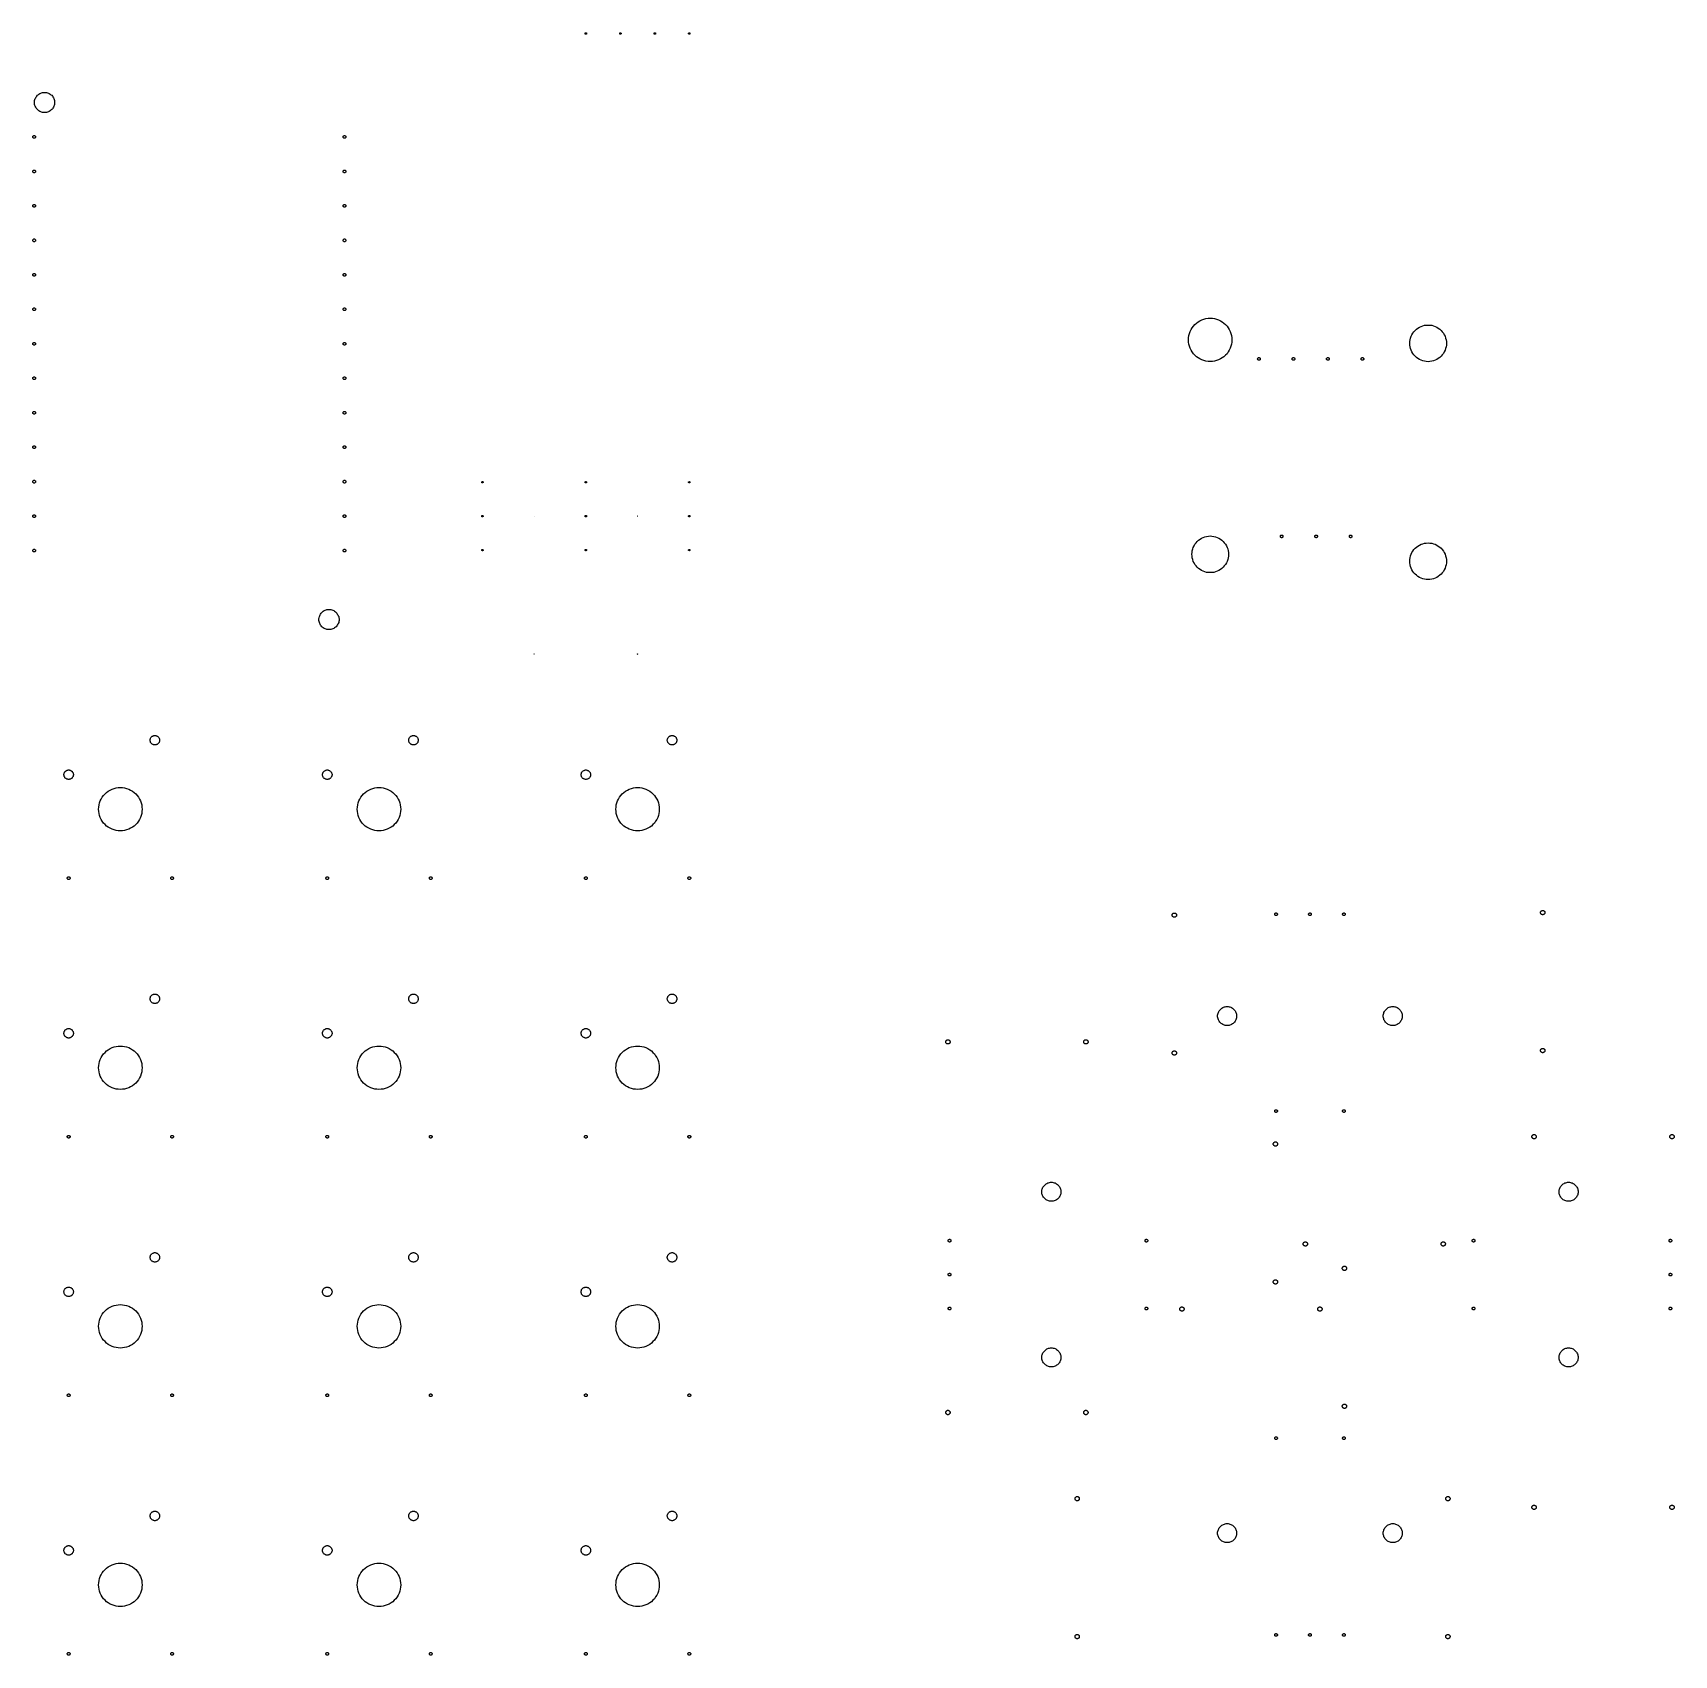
# Model space of a CAD drawing. Header units: metres. Extents: x 25 to 146, y 18 to 137.
import ezdxf

# ---------------------------------------------------------------- set-up
doc = ezdxf.new("R2010")
doc.units = ezdxf.units.M

msp = doc.modelspace()

# ---------------------------------------------------------------- linework, layer by layer
for points in [[(66.09, 137.16), (66.09, 137.16), (66.09, 137.15), (66.09, 137.15), (66.09, 137.14), (66.08, 137.14), (66.08, 137.13), (66.08, 137.13), (66.08, 137.12), (66.07, 137.12), (66.07, 137.12), (66.06, 137.12), (66.06, 137.11), (66.05, 137.11), (66.05, 137.11), (66.04, 137.11), (66.04, 137.11), (66.04, 137.11), (66.03, 137.11), (66.03, 137.11), (66.02, 137.11), (66.02, 137.12), (66.01, 137.12), (66.01, 137.12), (66, 137.12), (66, 137.13), (66, 137.13), (66, 137.14), (65.99, 137.14), (65.99, 137.15), (65.99, 137.15), (65.99, 137.16), (65.99, 137.16), (65.99, 137.16), (65.99, 137.17), (65.99, 137.17), (65.99, 137.18), (66, 137.18), (66, 137.19), (66, 137.19), (66, 137.2), (66.01, 137.2), (66.01, 137.2), (66.02, 137.2), (66.02, 137.21), (66.03, 137.21), (66.03, 137.21), (66.04, 137.21), (66.04, 137.21), (66.04, 137.21), (66.05, 137.21), (66.05, 137.21), (66.06, 137.21), (66.06, 137.2), (66.07, 137.2), (66.07, 137.2), (66.08, 137.2), (66.08, 137.19), (66.08, 137.19), (66.08, 137.18), (66.09, 137.18), (66.09, 137.17), (66.09, 137.17), (66.09, 137.16), (66.09, 137.16)], [(68.63, 137.16), (68.63, 137.16), (68.63, 137.15), (68.63, 137.15), (68.63, 137.14), (68.62, 137.14), (68.62, 137.13), (68.62, 137.13), (68.62, 137.12), (68.61, 137.12), (68.61, 137.12), (68.6, 137.12), (68.6, 137.11), (68.59, 137.11), (68.59, 137.11), (68.58, 137.11), (68.58, 137.11), (68.58, 137.11), (68.57, 137.11), (68.57, 137.11), (68.56, 137.11), (68.56, 137.12), (68.55, 137.12), (68.55, 137.12), (68.54, 137.12), (68.54, 137.13), (68.54, 137.13), (68.54, 137.14), (68.53, 137.14), (68.53, 137.15), (68.53, 137.15), (68.53, 137.16), (68.53, 137.16), (68.53, 137.16), (68.53, 137.17), (68.53, 137.17), (68.53, 137.18), (68.54, 137.18), (68.54, 137.19), (68.54, 137.19), (68.54, 137.2), (68.55, 137.2), (68.55, 137.2), (68.56, 137.2), (68.56, 137.21), (68.57, 137.21), (68.57, 137.21), (68.58, 137.21), (68.58, 137.21), (68.58, 137.21), (68.59, 137.21), (68.59, 137.21), (68.6, 137.21), (68.6, 137.2), (68.61, 137.2), (68.61, 137.2), (68.62, 137.2), (68.62, 137.19), (68.62, 137.19), (68.62, 137.18), (68.63, 137.18), (68.63, 137.17), (68.63, 137.17), (68.63, 137.16), (68.63, 137.16)], [(71.17, 137.16), (71.17, 137.16), (71.17, 137.15), (71.17, 137.15), (71.17, 137.14), (71.16, 137.14), (71.16, 137.13), (71.16, 137.13), (71.16, 137.12), (71.15, 137.12), (71.15, 137.12), (71.14, 137.12), (71.14, 137.11), (71.13, 137.11), (71.13, 137.11), (71.12, 137.11), (71.12, 137.11), (71.12, 137.11), (71.11, 137.11), (71.11, 137.11), (71.1, 137.11), (71.1, 137.12), (71.09, 137.12), (71.09, 137.12), (71.08, 137.12), (71.08, 137.13), (71.08, 137.13), (71.08, 137.14), (71.07, 137.14), (71.07, 137.15), (71.07, 137.15), (71.07, 137.16), (71.07, 137.16), (71.07, 137.16), (71.07, 137.17), (71.07, 137.17), (71.07, 137.18), (71.08, 137.18), (71.08, 137.19), (71.08, 137.19), (71.08, 137.2), (71.09, 137.2), (71.09, 137.2), (71.1, 137.2), (71.1, 137.21), (71.11, 137.21), (71.11, 137.21), (71.12, 137.21), (71.12, 137.21), (71.12, 137.21), (71.13, 137.21), (71.13, 137.21), (71.14, 137.21), (71.14, 137.2), (71.15, 137.2), (71.15, 137.2), (71.16, 137.2), (71.16, 137.19), (71.16, 137.19), (71.16, 137.18), (71.17, 137.18), (71.17, 137.17), (71.17, 137.17), (71.17, 137.16), (71.17, 137.16)], [(73.71, 137.16), (73.71, 137.16), (73.71, 137.15), (73.71, 137.15), (73.71, 137.14), (73.7, 137.14), (73.7, 137.13), (73.7, 137.13), (73.7, 137.12), (73.69, 137.12), (73.69, 137.12), (73.68, 137.12), (73.68, 137.11), (73.67, 137.11), (73.67, 137.11), (73.66, 137.11), (73.66, 137.11), (73.66, 137.11), (73.65, 137.11), (73.65, 137.11), (73.64, 137.11), (73.64, 137.12), (73.63, 137.12), (73.63, 137.12), (73.62, 137.12), (73.62, 137.13), (73.62, 137.13), (73.62, 137.14), (73.61, 137.14), (73.61, 137.15), (73.61, 137.15), (73.61, 137.16), (73.61, 137.16), (73.61, 137.16), (73.61, 137.17), (73.61, 137.17), (73.61, 137.18), (73.62, 137.18), (73.62, 137.19), (73.62, 137.19), (73.62, 137.2), (73.63, 137.2), (73.63, 137.2), (73.64, 137.2), (73.64, 137.21), (73.65, 137.21), (73.65, 137.21), (73.66, 137.21), (73.66, 137.21), (73.66, 137.21), (73.67, 137.21), (73.67, 137.21), (73.68, 137.21), (73.68, 137.2), (73.69, 137.2), (73.69, 137.2), (73.7, 137.2), (73.7, 137.19), (73.7, 137.19), (73.7, 137.18), (73.71, 137.18), (73.71, 137.17), (73.71, 137.17), (73.71, 137.16), (73.71, 137.16)], [(26.9, 132.08), (26.9, 132.01), (26.89, 131.94), (26.87, 131.86), (26.85, 131.8), (26.82, 131.73), (26.78, 131.67), (26.74, 131.61), (26.69, 131.55), (26.63, 131.51), (26.57, 131.46), (26.51, 131.42), (26.45, 131.39), (26.38, 131.37), (26.31, 131.35), (26.23, 131.34), (26.16, 131.34), (26.09, 131.34), (26.02, 131.35), (25.95, 131.37), (25.88, 131.39), (25.81, 131.42), (25.75, 131.46), (25.69, 131.51), (25.64, 131.55), (25.59, 131.61), (25.54, 131.67), (25.51, 131.73), (25.48, 131.8), (25.45, 131.86), (25.43, 131.94), (25.42, 132.01), (25.42, 132.08), (25.42, 132.15), (25.43, 132.22), (25.45, 132.3), (25.48, 132.36), (25.51, 132.43), (25.54, 132.49), (25.59, 132.55), (25.64, 132.61), (25.69, 132.65), (25.75, 132.7), (25.81, 132.74), (25.88, 132.77), (25.95, 132.79), (26.02, 132.81), (26.09, 132.82), (26.16, 132.82), (26.23, 132.82), (26.31, 132.81), (26.38, 132.79), (26.45, 132.77), (26.51, 132.74), (26.57, 132.7), (26.63, 132.65), (26.69, 132.61), (26.74, 132.55), (26.78, 132.49), (26.82, 132.43), (26.85, 132.36), (26.87, 132.3), (26.89, 132.22), (26.9, 132.15), (26.9, 132.08)], [(25.5, 129.54), (25.5, 129.53), (25.5, 129.52), (25.5, 129.51), (25.49, 129.5), (25.49, 129.49), (25.48, 129.48), (25.48, 129.48), (25.47, 129.47), (25.46, 129.46), (25.46, 129.46), (25.45, 129.45), (25.44, 129.45), (25.43, 129.44), (25.42, 129.44), (25.41, 129.44), (25.4, 129.44), (25.39, 129.44), (25.38, 129.44), (25.37, 129.44), (25.36, 129.45), (25.35, 129.45), (25.34, 129.46), (25.34, 129.46), (25.33, 129.47), (25.32, 129.48), (25.32, 129.48), (25.31, 129.49), (25.31, 129.5), (25.3, 129.51), (25.3, 129.52), (25.3, 129.53), (25.3, 129.54), (25.3, 129.55), (25.3, 129.56), (25.3, 129.57), (25.31, 129.58), (25.31, 129.59), (25.32, 129.6), (25.32, 129.6), (25.33, 129.61), (25.34, 129.62), (25.34, 129.62), (25.35, 129.63), (25.36, 129.63), (25.37, 129.64), (25.38, 129.64), (25.39, 129.64), (25.4, 129.64), (25.41, 129.64), (25.42, 129.64), (25.43, 129.64), (25.44, 129.63), (25.45, 129.63), (25.46, 129.62), (25.46, 129.62), (25.47, 129.61), (25.48, 129.6), (25.48, 129.6), (25.49, 129.59), (25.49, 129.58), (25.5, 129.57), (25.5, 129.56), (25.5, 129.55), (25.5, 129.54)], [(48.36, 129.54), (48.36, 129.53), (48.36, 129.52), (48.36, 129.51), (48.35, 129.5), (48.35, 129.49), (48.34, 129.48), (48.34, 129.48), (48.33, 129.47), (48.32, 129.46), (48.32, 129.46), (48.31, 129.45), (48.3, 129.45), (48.29, 129.44), (48.28, 129.44), (48.27, 129.44), (48.26, 129.44), (48.25, 129.44), (48.24, 129.44), (48.23, 129.44), (48.22, 129.45), (48.21, 129.45), (48.2, 129.46), (48.2, 129.46), (48.19, 129.47), (48.18, 129.48), (48.18, 129.48), (48.17, 129.49), (48.17, 129.5), (48.16, 129.51), (48.16, 129.52), (48.16, 129.53), (48.16, 129.54), (48.16, 129.55), (48.16, 129.56), (48.16, 129.57), (48.17, 129.58), (48.17, 129.59), (48.18, 129.6), (48.18, 129.6), (48.19, 129.61), (48.2, 129.62), (48.2, 129.62), (48.21, 129.63), (48.22, 129.63), (48.23, 129.64), (48.24, 129.64), (48.25, 129.64), (48.26, 129.64), (48.27, 129.64), (48.28, 129.64), (48.29, 129.64), (48.3, 129.63), (48.31, 129.63), (48.32, 129.62), (48.32, 129.62), (48.33, 129.61), (48.34, 129.6), (48.34, 129.6), (48.35, 129.59), (48.35, 129.58), (48.36, 129.57), (48.36, 129.56), (48.36, 129.55), (48.36, 129.54)], [(25.5, 127), (25.5, 126.99), (25.5, 126.98), (25.5, 126.97), (25.49, 126.96), (25.49, 126.95), (25.48, 126.94), (25.48, 126.94), (25.47, 126.93), (25.46, 126.92), (25.46, 126.92), (25.45, 126.91), (25.44, 126.91), (25.43, 126.9), (25.42, 126.9), (25.41, 126.9), (25.4, 126.9), (25.39, 126.9), (25.38, 126.9), (25.37, 126.9), (25.36, 126.91), (25.35, 126.91), (25.34, 126.92), (25.34, 126.92), (25.33, 126.93), (25.32, 126.94), (25.32, 126.94), (25.31, 126.95), (25.31, 126.96), (25.3, 126.97), (25.3, 126.98), (25.3, 126.99), (25.3, 127), (25.3, 127.01), (25.3, 127.02), (25.3, 127.03), (25.31, 127.04), (25.31, 127.05), (25.32, 127.06), (25.32, 127.06), (25.33, 127.07), (25.34, 127.08), (25.34, 127.08), (25.35, 127.09), (25.36, 127.09), (25.37, 127.1), (25.38, 127.1), (25.39, 127.1), (25.4, 127.1), (25.41, 127.1), (25.42, 127.1), (25.43, 127.1), (25.44, 127.09), (25.45, 127.09), (25.46, 127.08), (25.46, 127.08), (25.47, 127.07), (25.48, 127.06), (25.48, 127.06), (25.49, 127.05), (25.49, 127.04), (25.5, 127.03), (25.5, 127.02), (25.5, 127.01), (25.5, 127)], [(48.36, 127), (48.36, 126.99), (48.36, 126.98), (48.36, 126.97), (48.35, 126.96), (48.35, 126.95), (48.34, 126.94), (48.34, 126.94), (48.33, 126.93), (48.32, 126.92), (48.32, 126.92), (48.31, 126.91), (48.3, 126.91), (48.29, 126.9), (48.28, 126.9), (48.27, 126.9), (48.26, 126.9), (48.25, 126.9), (48.24, 126.9), (48.23, 126.9), (48.22, 126.91), (48.21, 126.91), (48.2, 126.92), (48.2, 126.92), (48.19, 126.93), (48.18, 126.94), (48.18, 126.94), (48.17, 126.95), (48.17, 126.96), (48.16, 126.97), (48.16, 126.98), (48.16, 126.99), (48.16, 127), (48.16, 127.01), (48.16, 127.02), (48.16, 127.03), (48.17, 127.04), (48.17, 127.05), (48.18, 127.06), (48.18, 127.06), (48.19, 127.07), (48.2, 127.08), (48.2, 127.08), (48.21, 127.09), (48.22, 127.09), (48.23, 127.1), (48.24, 127.1), (48.25, 127.1), (48.26, 127.1), (48.27, 127.1), (48.28, 127.1), (48.29, 127.1), (48.3, 127.09), (48.31, 127.09), (48.32, 127.08), (48.32, 127.08), (48.33, 127.07), (48.34, 127.06), (48.34, 127.06), (48.35, 127.05), (48.35, 127.04), (48.36, 127.03), (48.36, 127.02), (48.36, 127.01), (48.36, 127)], [(25.5, 124.46), (25.5, 124.45), (25.5, 124.44), (25.5, 124.43), (25.49, 124.42), (25.49, 124.41), (25.48, 124.4), (25.48, 124.4), (25.47, 124.39), (25.46, 124.38), (25.46, 124.38), (25.45, 124.37), (25.44, 124.37), (25.43, 124.36), (25.42, 124.36), (25.41, 124.36), (25.4, 124.36), (25.39, 124.36), (25.38, 124.36), (25.37, 124.36), (25.36, 124.37), (25.35, 124.37), (25.34, 124.38), (25.34, 124.38), (25.33, 124.39), (25.32, 124.4), (25.32, 124.4), (25.31, 124.41), (25.31, 124.42), (25.3, 124.43), (25.3, 124.44), (25.3, 124.45), (25.3, 124.46), (25.3, 124.47), (25.3, 124.48), (25.3, 124.49), (25.31, 124.5), (25.31, 124.51), (25.32, 124.52), (25.32, 124.52), (25.33, 124.53), (25.34, 124.54), (25.34, 124.54), (25.35, 124.55), (25.36, 124.55), (25.37, 124.56), (25.38, 124.56), (25.39, 124.56), (25.4, 124.56), (25.41, 124.56), (25.42, 124.56), (25.43, 124.56), (25.44, 124.55), (25.45, 124.55), (25.46, 124.54), (25.46, 124.54), (25.47, 124.53), (25.48, 124.52), (25.48, 124.52), (25.49, 124.51), (25.49, 124.5), (25.5, 124.49), (25.5, 124.48), (25.5, 124.47), (25.5, 124.46)], [(48.36, 124.46), (48.36, 124.45), (48.36, 124.44), (48.36, 124.43), (48.35, 124.42), (48.35, 124.41), (48.34, 124.4), (48.34, 124.4), (48.33, 124.39), (48.32, 124.38), (48.32, 124.38), (48.31, 124.37), (48.3, 124.37), (48.29, 124.36), (48.28, 124.36), (48.27, 124.36), (48.26, 124.36), (48.25, 124.36), (48.24, 124.36), (48.23, 124.36), (48.22, 124.37), (48.21, 124.37), (48.2, 124.38), (48.2, 124.38), (48.19, 124.39), (48.18, 124.4), (48.18, 124.4), (48.17, 124.41), (48.17, 124.42), (48.16, 124.43), (48.16, 124.44), (48.16, 124.45), (48.16, 124.46), (48.16, 124.47), (48.16, 124.48), (48.16, 124.49), (48.17, 124.5), (48.17, 124.51), (48.18, 124.52), (48.18, 124.52), (48.19, 124.53), (48.2, 124.54), (48.2, 124.54), (48.21, 124.55), (48.22, 124.55), (48.23, 124.56), (48.24, 124.56), (48.25, 124.56), (48.26, 124.56), (48.27, 124.56), (48.28, 124.56), (48.29, 124.56), (48.3, 124.55), (48.31, 124.55), (48.32, 124.54), (48.32, 124.54), (48.33, 124.53), (48.34, 124.52), (48.34, 124.52), (48.35, 124.51), (48.35, 124.5), (48.36, 124.49), (48.36, 124.48), (48.36, 124.47), (48.36, 124.46)], [(25.5, 121.92), (25.5, 121.91), (25.5, 121.9), (25.5, 121.89), (25.49, 121.88), (25.49, 121.87), (25.48, 121.86), (25.48, 121.86), (25.47, 121.85), (25.46, 121.84), (25.46, 121.84), (25.45, 121.83), (25.44, 121.83), (25.43, 121.82), (25.42, 121.82), (25.41, 121.82), (25.4, 121.82), (25.39, 121.82), (25.38, 121.82), (25.37, 121.82), (25.36, 121.83), (25.35, 121.83), (25.34, 121.84), (25.34, 121.84), (25.33, 121.85), (25.32, 121.86), (25.32, 121.86), (25.31, 121.87), (25.31, 121.88), (25.3, 121.89), (25.3, 121.9), (25.3, 121.91), (25.3, 121.92), (25.3, 121.93), (25.3, 121.94), (25.3, 121.95), (25.31, 121.96), (25.31, 121.97), (25.32, 121.98), (25.32, 121.98), (25.33, 121.99), (25.34, 122), (25.34, 122), (25.35, 122.01), (25.36, 122.01), (25.37, 122.02), (25.38, 122.02), (25.39, 122.02), (25.4, 122.02), (25.41, 122.02), (25.42, 122.02), (25.43, 122.02), (25.44, 122.01), (25.45, 122.01), (25.46, 122), (25.46, 122), (25.47, 121.99), (25.48, 121.98), (25.48, 121.98), (25.49, 121.97), (25.49, 121.96), (25.5, 121.95), (25.5, 121.94), (25.5, 121.93), (25.5, 121.92)], [(48.36, 121.92), (48.36, 121.91), (48.36, 121.9), (48.36, 121.89), (48.35, 121.88), (48.35, 121.87), (48.34, 121.86), (48.34, 121.86), (48.33, 121.85), (48.32, 121.84), (48.32, 121.84), (48.31, 121.83), (48.3, 121.83), (48.29, 121.82), (48.28, 121.82), (48.27, 121.82), (48.26, 121.82), (48.25, 121.82), (48.24, 121.82), (48.23, 121.82), (48.22, 121.83), (48.21, 121.83), (48.2, 121.84), (48.2, 121.84), (48.19, 121.85), (48.18, 121.86), (48.18, 121.86), (48.17, 121.87), (48.17, 121.88), (48.16, 121.89), (48.16, 121.9), (48.16, 121.91), (48.16, 121.92), (48.16, 121.93), (48.16, 121.94), (48.16, 121.95), (48.17, 121.96), (48.17, 121.97), (48.18, 121.98), (48.18, 121.98), (48.19, 121.99), (48.2, 122), (48.2, 122), (48.21, 122.01), (48.22, 122.01), (48.23, 122.02), (48.24, 122.02), (48.25, 122.02), (48.26, 122.02), (48.27, 122.02), (48.28, 122.02), (48.29, 122.02), (48.3, 122.01), (48.31, 122.01), (48.32, 122), (48.32, 122), (48.33, 121.99), (48.34, 121.98), (48.34, 121.98), (48.35, 121.97), (48.35, 121.96), (48.36, 121.95), (48.36, 121.94), (48.36, 121.93), (48.36, 121.92)], [(25.5, 119.38), (25.5, 119.37), (25.5, 119.36), (25.5, 119.35), (25.49, 119.34), (25.49, 119.33), (25.48, 119.32), (25.48, 119.32), (25.47, 119.31), (25.46, 119.3), (25.46, 119.3), (25.45, 119.29), (25.44, 119.29), (25.43, 119.28), (25.42, 119.28), (25.41, 119.28), (25.4, 119.28), (25.39, 119.28), (25.38, 119.28), (25.37, 119.28), (25.36, 119.29), (25.35, 119.29), (25.34, 119.3), (25.34, 119.3), (25.33, 119.31), (25.32, 119.32), (25.32, 119.32), (25.31, 119.33), (25.31, 119.34), (25.3, 119.35), (25.3, 119.36), (25.3, 119.37), (25.3, 119.38), (25.3, 119.39), (25.3, 119.4), (25.3, 119.41), (25.31, 119.42), (25.31, 119.43), (25.32, 119.44), (25.32, 119.44), (25.33, 119.45), (25.34, 119.46), (25.34, 119.46), (25.35, 119.47), (25.36, 119.47), (25.37, 119.48), (25.38, 119.48), (25.39, 119.48), (25.4, 119.48), (25.41, 119.48), (25.42, 119.48), (25.43, 119.48), (25.44, 119.47), (25.45, 119.47), (25.46, 119.46), (25.46, 119.46), (25.47, 119.45), (25.48, 119.44), (25.48, 119.44), (25.49, 119.43), (25.49, 119.42), (25.5, 119.41), (25.5, 119.4), (25.5, 119.39), (25.5, 119.38)], [(48.36, 119.38), (48.36, 119.37), (48.36, 119.36), (48.36, 119.35), (48.35, 119.34), (48.35, 119.33), (48.34, 119.32), (48.34, 119.32), (48.33, 119.31), (48.32, 119.3), (48.32, 119.3), (48.31, 119.29), (48.3, 119.29), (48.29, 119.28), (48.28, 119.28), (48.27, 119.28), (48.26, 119.28), (48.25, 119.28), (48.24, 119.28), (48.23, 119.28), (48.22, 119.29), (48.21, 119.29), (48.2, 119.3), (48.2, 119.3), (48.19, 119.31), (48.18, 119.32), (48.18, 119.32), (48.17, 119.33), (48.17, 119.34), (48.16, 119.35), (48.16, 119.36), (48.16, 119.37), (48.16, 119.38), (48.16, 119.39), (48.16, 119.4), (48.16, 119.41), (48.17, 119.42), (48.17, 119.43), (48.18, 119.44), (48.18, 119.44), (48.19, 119.45), (48.2, 119.46), (48.2, 119.46), (48.21, 119.47), (48.22, 119.47), (48.23, 119.48), (48.24, 119.48), (48.25, 119.48), (48.26, 119.48), (48.27, 119.48), (48.28, 119.48), (48.29, 119.48), (48.3, 119.47), (48.31, 119.47), (48.32, 119.46), (48.32, 119.46), (48.33, 119.45), (48.34, 119.44), (48.34, 119.44), (48.35, 119.43), (48.35, 119.42), (48.36, 119.41), (48.36, 119.4), (48.36, 119.39), (48.36, 119.38)], [(25.5, 116.84), (25.5, 116.83), (25.5, 116.82), (25.5, 116.81), (25.49, 116.8), (25.49, 116.79), (25.48, 116.78), (25.48, 116.78), (25.47, 116.77), (25.46, 116.76), (25.46, 116.76), (25.45, 116.75), (25.44, 116.75), (25.43, 116.74), (25.42, 116.74), (25.41, 116.74), (25.4, 116.74), (25.39, 116.74), (25.38, 116.74), (25.37, 116.74), (25.36, 116.75), (25.35, 116.75), (25.34, 116.76), (25.34, 116.76), (25.33, 116.77), (25.32, 116.78), (25.32, 116.78), (25.31, 116.79), (25.31, 116.8), (25.3, 116.81), (25.3, 116.82), (25.3, 116.83), (25.3, 116.84), (25.3, 116.85), (25.3, 116.86), (25.3, 116.87), (25.31, 116.88), (25.31, 116.89), (25.32, 116.9), (25.32, 116.9), (25.33, 116.91), (25.34, 116.92), (25.34, 116.92), (25.35, 116.93), (25.36, 116.93), (25.37, 116.94), (25.38, 116.94), (25.39, 116.94), (25.4, 116.94), (25.41, 116.94), (25.42, 116.94), (25.43, 116.94), (25.44, 116.93), (25.45, 116.93), (25.46, 116.92), (25.46, 116.92), (25.47, 116.91), (25.48, 116.9), (25.48, 116.9), (25.49, 116.89), (25.49, 116.88), (25.5, 116.87), (25.5, 116.86), (25.5, 116.85), (25.5, 116.84)], [(48.36, 116.84), (48.36, 116.83), (48.36, 116.82), (48.36, 116.81), (48.35, 116.8), (48.35, 116.79), (48.34, 116.78), (48.34, 116.78), (48.33, 116.77), (48.32, 116.76), (48.32, 116.76), (48.31, 116.75), (48.3, 116.75), (48.29, 116.74), (48.28, 116.74), (48.27, 116.74), (48.26, 116.74), (48.25, 116.74), (48.24, 116.74), (48.23, 116.74), (48.22, 116.75), (48.21, 116.75), (48.2, 116.76), (48.2, 116.76), (48.19, 116.77), (48.18, 116.78), (48.18, 116.78), (48.17, 116.79), (48.17, 116.8), (48.16, 116.81), (48.16, 116.82), (48.16, 116.83), (48.16, 116.84), (48.16, 116.85), (48.16, 116.86), (48.16, 116.87), (48.17, 116.88), (48.17, 116.89), (48.18, 116.9), (48.18, 116.9), (48.19, 116.91), (48.2, 116.92), (48.2, 116.92), (48.21, 116.93), (48.22, 116.93), (48.23, 116.94), (48.24, 116.94), (48.25, 116.94), (48.26, 116.94), (48.27, 116.94), (48.28, 116.94), (48.29, 116.94), (48.3, 116.93), (48.31, 116.93), (48.32, 116.92), (48.32, 116.92), (48.33, 116.91), (48.34, 116.9), (48.34, 116.9), (48.35, 116.89), (48.35, 116.88), (48.36, 116.87), (48.36, 116.86), (48.36, 116.85), (48.36, 116.84)], [(113.63, 114.59), (113.62, 114.43), (113.6, 114.27), (113.56, 114.12), (113.51, 113.97), (113.44, 113.83), (113.36, 113.7), (113.27, 113.57), (113.16, 113.46), (113.04, 113.35), (112.92, 113.26), (112.78, 113.18), (112.64, 113.11), (112.49, 113.06), (112.34, 113.02), (112.19, 112.99), (112.03, 112.99), (111.87, 112.99), (111.72, 113.02), (111.56, 113.06), (111.42, 113.11), (111.27, 113.18), (111.14, 113.26), (111.01, 113.35), (110.9, 113.46), (110.79, 113.57), (110.7, 113.7), (110.62, 113.83), (110.55, 113.97), (110.5, 114.12), (110.46, 114.27), (110.44, 114.43), (110.43, 114.59), (110.44, 114.74), (110.46, 114.9), (110.5, 115.05), (110.55, 115.2), (110.62, 115.34), (110.7, 115.48), (110.79, 115.6), (110.9, 115.72), (111.01, 115.82), (111.14, 115.92), (111.27, 116), (111.42, 116.07), (111.56, 116.12), (111.72, 116.16), (111.87, 116.18), (112.03, 116.19), (112.19, 116.18), (112.34, 116.16), (112.49, 116.12), (112.64, 116.07), (112.78, 116), (112.92, 115.92), (113.04, 115.82), (113.16, 115.72), (113.27, 115.6), (113.36, 115.48), (113.44, 115.34), (113.51, 115.2), (113.56, 115.05), (113.6, 114.9), (113.62, 114.74), (113.63, 114.59)], [(129.43, 114.33), (129.43, 114.2), (129.41, 114.07), (129.37, 113.94), (129.33, 113.82), (129.27, 113.7), (129.21, 113.58), (129.13, 113.48), (129.04, 113.38), (128.94, 113.29), (128.83, 113.21), (128.72, 113.14), (128.6, 113.09), (128.47, 113.04), (128.35, 113.01), (128.22, 112.99), (128.08, 112.98), (127.95, 112.99), (127.82, 113.01), (127.69, 113.04), (127.57, 113.09), (127.45, 113.14), (127.33, 113.21), (127.23, 113.29), (127.13, 113.38), (127.04, 113.48), (126.96, 113.58), (126.89, 113.7), (126.84, 113.82), (126.79, 113.94), (126.76, 114.07), (126.74, 114.2), (126.73, 114.33), (126.74, 114.47), (126.76, 114.6), (126.79, 114.72), (126.84, 114.85), (126.89, 114.97), (126.96, 115.08), (127.04, 115.19), (127.13, 115.29), (127.23, 115.38), (127.33, 115.46), (127.45, 115.52), (127.57, 115.58), (127.69, 115.62), (127.82, 115.66), (127.95, 115.68), (128.08, 115.68), (128.22, 115.68), (128.35, 115.66), (128.47, 115.62), (128.6, 115.58), (128.72, 115.52), (128.83, 115.46), (128.94, 115.38), (129.04, 115.29), (129.13, 115.19), (129.21, 115.08), (129.27, 114.97), (129.33, 114.85), (129.37, 114.72), (129.41, 114.6), (129.43, 114.47), (129.43, 114.33)], [(25.5, 114.3), (25.5, 114.29), (25.5, 114.28), (25.5, 114.27), (25.49, 114.26), (25.49, 114.25), (25.48, 114.24), (25.48, 114.24), (25.47, 114.23), (25.46, 114.22), (25.46, 114.22), (25.45, 114.21), (25.44, 114.21), (25.43, 114.2), (25.42, 114.2), (25.41, 114.2), (25.4, 114.2), (25.39, 114.2), (25.38, 114.2), (25.37, 114.2), (25.36, 114.21), (25.35, 114.21), (25.34, 114.22), (25.34, 114.22), (25.33, 114.23), (25.32, 114.24), (25.32, 114.24), (25.31, 114.25), (25.31, 114.26), (25.3, 114.27), (25.3, 114.28), (25.3, 114.29), (25.3, 114.3), (25.3, 114.31), (25.3, 114.32), (25.3, 114.33), (25.31, 114.34), (25.31, 114.35), (25.32, 114.36), (25.32, 114.36), (25.33, 114.37), (25.34, 114.38), (25.34, 114.38), (25.35, 114.39), (25.36, 114.39), (25.37, 114.4), (25.38, 114.4), (25.39, 114.4), (25.4, 114.4), (25.41, 114.4), (25.42, 114.4), (25.43, 114.4), (25.44, 114.39), (25.45, 114.39), (25.46, 114.38), (25.46, 114.38), (25.47, 114.37), (25.48, 114.36), (25.48, 114.36), (25.49, 114.35), (25.49, 114.34), (25.5, 114.33), (25.5, 114.32), (25.5, 114.31), (25.5, 114.3)], [(48.36, 114.3), (48.36, 114.29), (48.36, 114.28), (48.36, 114.27), (48.35, 114.26), (48.35, 114.25), (48.34, 114.24), (48.34, 114.24), (48.33, 114.23), (48.32, 114.22), (48.32, 114.22), (48.31, 114.21), (48.3, 114.21), (48.29, 114.2), (48.28, 114.2), (48.27, 114.2), (48.26, 114.2), (48.25, 114.2), (48.24, 114.2), (48.23, 114.2), (48.22, 114.21), (48.21, 114.21), (48.2, 114.22), (48.2, 114.22), (48.19, 114.23), (48.18, 114.24), (48.18, 114.24), (48.17, 114.25), (48.17, 114.26), (48.16, 114.27), (48.16, 114.28), (48.16, 114.29), (48.16, 114.3), (48.16, 114.31), (48.16, 114.32), (48.16, 114.33), (48.17, 114.34), (48.17, 114.35), (48.18, 114.36), (48.18, 114.36), (48.19, 114.37), (48.2, 114.38), (48.2, 114.38), (48.21, 114.39), (48.22, 114.39), (48.23, 114.4), (48.24, 114.4), (48.25, 114.4), (48.26, 114.4), (48.27, 114.4), (48.28, 114.4), (48.29, 114.4), (48.3, 114.39), (48.31, 114.39), (48.32, 114.38), (48.32, 114.38), (48.33, 114.37), (48.34, 114.36), (48.34, 114.36), (48.35, 114.35), (48.35, 114.34), (48.36, 114.33), (48.36, 114.32), (48.36, 114.31), (48.36, 114.3)], [(115.72, 113.18), (115.72, 113.17), (115.72, 113.16), (115.72, 113.15), (115.71, 113.15), (115.71, 113.14), (115.71, 113.13), (115.7, 113.12), (115.69, 113.11), (115.69, 113.11), (115.68, 113.1), (115.67, 113.1), (115.66, 113.09), (115.65, 113.09), (115.64, 113.09), (115.63, 113.08), (115.62, 113.08), (115.61, 113.08), (115.6, 113.09), (115.59, 113.09), (115.58, 113.09), (115.57, 113.1), (115.57, 113.1), (115.56, 113.11), (115.55, 113.11), (115.54, 113.12), (115.54, 113.13), (115.53, 113.14), (115.53, 113.15), (115.53, 113.15), (115.52, 113.16), (115.52, 113.17), (115.52, 113.18), (115.52, 113.19), (115.52, 113.2), (115.53, 113.21), (115.53, 113.22), (115.53, 113.23), (115.54, 113.24), (115.54, 113.25), (115.55, 113.25), (115.56, 113.26), (115.57, 113.27), (115.57, 113.27), (115.58, 113.28), (115.59, 113.28), (115.6, 113.28), (115.61, 113.28), (115.62, 113.28), (115.63, 113.28), (115.64, 113.28), (115.65, 113.28), (115.66, 113.28), (115.67, 113.27), (115.68, 113.27), (115.69, 113.26), (115.69, 113.25), (115.7, 113.25), (115.71, 113.24), (115.71, 113.23), (115.71, 113.22), (115.72, 113.21), (115.72, 113.2), (115.72, 113.19), (115.72, 113.18)], [(118.26, 113.18), (118.26, 113.17), (118.26, 113.16), (118.26, 113.15), (118.25, 113.15), (118.25, 113.14), (118.25, 113.13), (118.24, 113.12), (118.23, 113.11), (118.23, 113.11), (118.22, 113.1), (118.21, 113.1), (118.2, 113.09), (118.19, 113.09), (118.18, 113.09), (118.17, 113.08), (118.16, 113.08), (118.15, 113.08), (118.14, 113.09), (118.13, 113.09), (118.12, 113.09), (118.11, 113.1), (118.11, 113.1), (118.1, 113.11), (118.09, 113.11), (118.08, 113.12), (118.08, 113.13), (118.07, 113.14), (118.07, 113.15), (118.07, 113.15), (118.06, 113.16), (118.06, 113.17), (118.06, 113.18), (118.06, 113.19), (118.06, 113.2), (118.07, 113.21), (118.07, 113.22), (118.07, 113.23), (118.08, 113.24), (118.08, 113.25), (118.09, 113.25), (118.1, 113.26), (118.11, 113.27), (118.11, 113.27), (118.12, 113.28), (118.13, 113.28), (118.14, 113.28), (118.15, 113.28), (118.16, 113.28), (118.17, 113.28), (118.18, 113.28), (118.19, 113.28), (118.2, 113.28), (118.21, 113.27), (118.22, 113.27), (118.23, 113.26), (118.23, 113.25), (118.24, 113.25), (118.25, 113.24), (118.25, 113.23), (118.25, 113.22), (118.26, 113.21), (118.26, 113.2), (118.26, 113.19), (118.26, 113.18)], [(120.8, 113.18), (120.8, 113.17), (120.8, 113.16), (120.8, 113.15), (120.79, 113.15), (120.79, 113.14), (120.79, 113.13), (120.78, 113.12), (120.77, 113.11), (120.77, 113.11), (120.76, 113.1), (120.75, 113.1), (120.74, 113.09), (120.73, 113.09), (120.72, 113.09), (120.71, 113.08), (120.7, 113.08), (120.69, 113.08), (120.68, 113.09), (120.67, 113.09), (120.66, 113.09), (120.65, 113.1), (120.65, 113.1), (120.64, 113.11), (120.63, 113.11), (120.62, 113.12), (120.62, 113.13), (120.61, 113.14), (120.61, 113.15), (120.61, 113.15), (120.6, 113.16), (120.6, 113.17), (120.6, 113.18), (120.6, 113.19), (120.6, 113.2), (120.61, 113.21), (120.61, 113.22), (120.61, 113.23), (120.62, 113.24), (120.62, 113.25), (120.63, 113.25), (120.64, 113.26), (120.65, 113.27), (120.65, 113.27), (120.66, 113.28), (120.67, 113.28), (120.68, 113.28), (120.69, 113.28), (120.7, 113.28), (120.71, 113.28), (120.72, 113.28), (120.73, 113.28), (120.74, 113.28), (120.75, 113.27), (120.76, 113.27), (120.77, 113.26), (120.77, 113.25), (120.78, 113.25), (120.79, 113.24), (120.79, 113.23), (120.79, 113.22), (120.8, 113.21), (120.8, 113.2), (120.8, 113.19), (120.8, 113.18)], [(123.34, 113.18), (123.34, 113.17), (123.34, 113.16), (123.34, 113.15), (123.33, 113.15), (123.33, 113.14), (123.33, 113.13), (123.32, 113.12), (123.31, 113.11), (123.31, 113.11), (123.3, 113.1), (123.29, 113.1), (123.28, 113.09), (123.27, 113.09), (123.26, 113.09), (123.25, 113.08), (123.24, 113.08), (123.23, 113.08), (123.22, 113.09), (123.21, 113.09), (123.2, 113.09), (123.19, 113.1), (123.19, 113.1), (123.18, 113.11), (123.17, 113.11), (123.16, 113.12), (123.16, 113.13), (123.15, 113.14), (123.15, 113.15), (123.15, 113.15), (123.14, 113.16), (123.14, 113.17), (123.14, 113.18), (123.14, 113.19), (123.14, 113.2), (123.15, 113.21), (123.15, 113.22), (123.15, 113.23), (123.16, 113.24), (123.16, 113.25), (123.17, 113.25), (123.18, 113.26), (123.19, 113.27), (123.19, 113.27), (123.2, 113.28), (123.21, 113.28), (123.22, 113.28), (123.23, 113.28), (123.24, 113.28), (123.25, 113.28), (123.26, 113.28), (123.27, 113.28), (123.28, 113.28), (123.29, 113.27), (123.3, 113.27), (123.31, 113.26), (123.31, 113.25), (123.32, 113.25), (123.33, 113.24), (123.33, 113.23), (123.33, 113.22), (123.34, 113.21), (123.34, 113.2), (123.34, 113.19), (123.34, 113.18)], [(25.5, 111.76), (25.5, 111.75), (25.5, 111.74), (25.5, 111.73), (25.49, 111.72), (25.49, 111.71), (25.48, 111.7), (25.48, 111.7), (25.47, 111.69), (25.46, 111.68), (25.46, 111.68), (25.45, 111.67), (25.44, 111.67), (25.43, 111.66), (25.42, 111.66), (25.41, 111.66), (25.4, 111.66), (25.39, 111.66), (25.38, 111.66), (25.37, 111.66), (25.36, 111.67), (25.35, 111.67), (25.34, 111.68), (25.34, 111.68), (25.33, 111.69), (25.32, 111.7), (25.32, 111.7), (25.31, 111.71), (25.31, 111.72), (25.3, 111.73), (25.3, 111.74), (25.3, 111.75), (25.3, 111.76), (25.3, 111.77), (25.3, 111.78), (25.3, 111.79), (25.31, 111.8), (25.31, 111.81), (25.32, 111.82), (25.32, 111.82), (25.33, 111.83), (25.34, 111.84), (25.34, 111.84), (25.35, 111.85), (25.36, 111.85), (25.37, 111.86), (25.38, 111.86), (25.39, 111.86), (25.4, 111.86), (25.41, 111.86), (25.42, 111.86), (25.43, 111.86), (25.44, 111.85), (25.45, 111.85), (25.46, 111.84), (25.46, 111.84), (25.47, 111.83), (25.48, 111.82), (25.48, 111.82), (25.49, 111.81), (25.49, 111.8), (25.5, 111.79), (25.5, 111.78), (25.5, 111.77), (25.5, 111.76)], [(48.36, 111.76), (48.36, 111.75), (48.36, 111.74), (48.36, 111.73), (48.35, 111.72), (48.35, 111.71), (48.34, 111.7), (48.34, 111.7), (48.33, 111.69), (48.32, 111.68), (48.32, 111.68), (48.31, 111.67), (48.3, 111.67), (48.29, 111.66), (48.28, 111.66), (48.27, 111.66), (48.26, 111.66), (48.25, 111.66), (48.24, 111.66), (48.23, 111.66), (48.22, 111.67), (48.21, 111.67), (48.2, 111.68), (48.2, 111.68), (48.19, 111.69), (48.18, 111.7), (48.18, 111.7), (48.17, 111.71), (48.17, 111.72), (48.16, 111.73), (48.16, 111.74), (48.16, 111.75), (48.16, 111.76), (48.16, 111.77), (48.16, 111.78), (48.16, 111.79), (48.17, 111.8), (48.17, 111.81), (48.18, 111.82), (48.18, 111.82), (48.19, 111.83), (48.2, 111.84), (48.2, 111.84), (48.21, 111.85), (48.22, 111.85), (48.23, 111.86), (48.24, 111.86), (48.25, 111.86), (48.26, 111.86), (48.27, 111.86), (48.28, 111.86), (48.29, 111.86), (48.3, 111.85), (48.31, 111.85), (48.32, 111.84), (48.32, 111.84), (48.33, 111.83), (48.34, 111.82), (48.34, 111.82), (48.35, 111.81), (48.35, 111.8), (48.36, 111.79), (48.36, 111.78), (48.36, 111.77), (48.36, 111.76)], [(25.5, 109.22), (25.5, 109.21), (25.5, 109.2), (25.5, 109.19), (25.49, 109.18), (25.49, 109.17), (25.48, 109.16), (25.48, 109.16), (25.47, 109.15), (25.46, 109.14), (25.46, 109.14), (25.45, 109.13), (25.44, 109.13), (25.43, 109.12), (25.42, 109.12), (25.41, 109.12), (25.4, 109.12), (25.39, 109.12), (25.38, 109.12), (25.37, 109.12), (25.36, 109.13), (25.35, 109.13), (25.34, 109.14), (25.34, 109.14), (25.33, 109.15), (25.32, 109.16), (25.32, 109.16), (25.31, 109.17), (25.31, 109.18), (25.3, 109.19), (25.3, 109.2), (25.3, 109.21), (25.3, 109.22), (25.3, 109.23), (25.3, 109.24), (25.3, 109.25), (25.31, 109.26), (25.31, 109.27), (25.32, 109.28), (25.32, 109.28), (25.33, 109.29), (25.34, 109.3), (25.34, 109.3), (25.35, 109.31), (25.36, 109.31), (25.37, 109.32), (25.38, 109.32), (25.39, 109.32), (25.4, 109.32), (25.41, 109.32), (25.42, 109.32), (25.43, 109.32), (25.44, 109.31), (25.45, 109.31), (25.46, 109.3), (25.46, 109.3), (25.47, 109.29), (25.48, 109.28), (25.48, 109.28), (25.49, 109.27), (25.49, 109.26), (25.5, 109.25), (25.5, 109.24), (25.5, 109.23), (25.5, 109.22)], [(48.36, 109.22), (48.36, 109.21), (48.36, 109.2), (48.36, 109.19), (48.35, 109.18), (48.35, 109.17), (48.34, 109.16), (48.34, 109.16), (48.33, 109.15), (48.32, 109.14), (48.32, 109.14), (48.31, 109.13), (48.3, 109.13), (48.29, 109.12), (48.28, 109.12), (48.27, 109.12), (48.26, 109.12), (48.25, 109.12), (48.24, 109.12), (48.23, 109.12), (48.22, 109.13), (48.21, 109.13), (48.2, 109.14), (48.2, 109.14), (48.19, 109.15), (48.18, 109.16), (48.18, 109.16), (48.17, 109.17), (48.17, 109.18), (48.16, 109.19), (48.16, 109.2), (48.16, 109.21), (48.16, 109.22), (48.16, 109.23), (48.16, 109.24), (48.16, 109.25), (48.17, 109.26), (48.17, 109.27), (48.18, 109.28), (48.18, 109.28), (48.19, 109.29), (48.2, 109.3), (48.2, 109.3), (48.21, 109.31), (48.22, 109.31), (48.23, 109.32), (48.24, 109.32), (48.25, 109.32), (48.26, 109.32), (48.27, 109.32), (48.28, 109.32), (48.29, 109.32), (48.3, 109.31), (48.31, 109.31), (48.32, 109.3), (48.32, 109.3), (48.33, 109.29), (48.34, 109.28), (48.34, 109.28), (48.35, 109.27), (48.35, 109.26), (48.36, 109.25), (48.36, 109.24), (48.36, 109.23), (48.36, 109.22)], [(25.5, 106.68), (25.5, 106.67), (25.5, 106.66), (25.5, 106.65), (25.49, 106.64), (25.49, 106.63), (25.48, 106.62), (25.48, 106.62), (25.47, 106.61), (25.46, 106.6), (25.46, 106.6), (25.45, 106.59), (25.44, 106.59), (25.43, 106.58), (25.42, 106.58), (25.41, 106.58), (25.4, 106.58), (25.39, 106.58), (25.38, 106.58), (25.37, 106.58), (25.36, 106.59), (25.35, 106.59), (25.34, 106.6), (25.34, 106.6), (25.33, 106.61), (25.32, 106.62), (25.32, 106.62), (25.31, 106.63), (25.31, 106.64), (25.3, 106.65), (25.3, 106.66), (25.3, 106.67), (25.3, 106.68), (25.3, 106.69), (25.3, 106.7), (25.3, 106.71), (25.31, 106.72), (25.31, 106.73), (25.32, 106.74), (25.32, 106.74), (25.33, 106.75), (25.34, 106.76), (25.34, 106.76), (25.35, 106.77), (25.36, 106.77), (25.37, 106.78), (25.38, 106.78), (25.39, 106.78), (25.4, 106.78), (25.41, 106.78), (25.42, 106.78), (25.43, 106.78), (25.44, 106.77), (25.45, 106.77), (25.46, 106.76), (25.46, 106.76), (25.47, 106.75), (25.48, 106.74), (25.48, 106.74), (25.49, 106.73), (25.49, 106.72), (25.5, 106.71), (25.5, 106.7), (25.5, 106.69), (25.5, 106.68)], [(48.36, 106.68), (48.36, 106.67), (48.36, 106.66), (48.36, 106.65), (48.35, 106.64), (48.35, 106.63), (48.34, 106.62), (48.34, 106.62), (48.33, 106.61), (48.32, 106.6), (48.32, 106.6), (48.31, 106.59), (48.3, 106.59), (48.29, 106.58), (48.28, 106.58), (48.27, 106.58), (48.26, 106.58), (48.25, 106.58), (48.24, 106.58), (48.23, 106.58), (48.22, 106.59), (48.21, 106.59), (48.2, 106.6), (48.2, 106.6), (48.19, 106.61), (48.18, 106.62), (48.18, 106.62), (48.17, 106.63), (48.17, 106.64), (48.16, 106.65), (48.16, 106.66), (48.16, 106.67), (48.16, 106.68), (48.16, 106.69), (48.16, 106.7), (48.16, 106.71), (48.17, 106.72), (48.17, 106.73), (48.18, 106.74), (48.18, 106.74), (48.19, 106.75), (48.2, 106.76), (48.2, 106.76), (48.21, 106.77), (48.22, 106.77), (48.23, 106.78), (48.24, 106.78), (48.25, 106.78), (48.26, 106.78), (48.27, 106.78), (48.28, 106.78), (48.29, 106.78), (48.3, 106.77), (48.31, 106.77), (48.32, 106.76), (48.32, 106.76), (48.33, 106.75), (48.34, 106.74), (48.34, 106.74), (48.35, 106.73), (48.35, 106.72), (48.36, 106.71), (48.36, 106.7), (48.36, 106.69), (48.36, 106.68)], [(25.5, 104.14), (25.5, 104.13), (25.5, 104.12), (25.5, 104.11), (25.49, 104.1), (25.49, 104.09), (25.48, 104.08), (25.48, 104.08), (25.47, 104.07), (25.46, 104.06), (25.46, 104.06), (25.45, 104.05), (25.44, 104.05), (25.43, 104.04), (25.42, 104.04), (25.41, 104.04), (25.4, 104.04), (25.39, 104.04), (25.38, 104.04), (25.37, 104.04), (25.36, 104.05), (25.35, 104.05), (25.34, 104.06), (25.34, 104.06), (25.33, 104.07), (25.32, 104.08), (25.32, 104.08), (25.31, 104.09), (25.31, 104.1), (25.3, 104.11), (25.3, 104.12), (25.3, 104.13), (25.3, 104.14), (25.3, 104.15), (25.3, 104.16), (25.3, 104.17), (25.31, 104.18), (25.31, 104.19), (25.32, 104.2), (25.32, 104.2), (25.33, 104.21), (25.34, 104.22), (25.34, 104.22), (25.35, 104.23), (25.36, 104.23), (25.37, 104.24), (25.38, 104.24), (25.39, 104.24), (25.4, 104.24), (25.41, 104.24), (25.42, 104.24), (25.43, 104.24), (25.44, 104.23), (25.45, 104.23), (25.46, 104.22), (25.46, 104.22), (25.47, 104.21), (25.48, 104.2), (25.48, 104.2), (25.49, 104.19), (25.49, 104.18), (25.5, 104.17), (25.5, 104.16), (25.5, 104.15), (25.5, 104.14)], [(48.36, 104.14), (48.36, 104.13), (48.36, 104.12), (48.36, 104.11), (48.35, 104.1), (48.35, 104.09), (48.34, 104.08), (48.34, 104.08), (48.33, 104.07), (48.32, 104.06), (48.32, 104.06), (48.31, 104.05), (48.3, 104.05), (48.29, 104.04), (48.28, 104.04), (48.27, 104.04), (48.26, 104.04), (48.25, 104.04), (48.24, 104.04), (48.23, 104.04), (48.22, 104.05), (48.21, 104.05), (48.2, 104.06), (48.2, 104.06), (48.19, 104.07), (48.18, 104.08), (48.18, 104.08), (48.17, 104.09), (48.17, 104.1), (48.16, 104.11), (48.16, 104.12), (48.16, 104.13), (48.16, 104.14), (48.16, 104.15), (48.16, 104.16), (48.16, 104.17), (48.17, 104.18), (48.17, 104.19), (48.18, 104.2), (48.18, 104.2), (48.19, 104.21), (48.2, 104.22), (48.2, 104.22), (48.21, 104.23), (48.22, 104.23), (48.23, 104.24), (48.24, 104.24), (48.25, 104.24), (48.26, 104.24), (48.27, 104.24), (48.28, 104.24), (48.29, 104.24), (48.3, 104.23), (48.31, 104.23), (48.32, 104.22), (48.32, 104.22), (48.33, 104.21), (48.34, 104.2), (48.34, 104.2), (48.35, 104.19), (48.35, 104.18), (48.36, 104.17), (48.36, 104.16), (48.36, 104.15), (48.36, 104.14)], [(58.47, 104.1), (58.47, 104.1), (58.47, 104.09), (58.47, 104.09), (58.47, 104.08), (58.46, 104.08), (58.46, 104.07), (58.46, 104.07), (58.46, 104.06), (58.45, 104.06), (58.45, 104.06), (58.44, 104.06), (58.44, 104.05), (58.43, 104.05), (58.43, 104.05), (58.42, 104.05), (58.42, 104.05), (58.42, 104.05), (58.41, 104.05), (58.41, 104.05), (58.4, 104.05), (58.4, 104.06), (58.39, 104.06), (58.39, 104.06), (58.38, 104.06), (58.38, 104.07), (58.38, 104.07), (58.38, 104.08), (58.37, 104.08), (58.37, 104.09), (58.37, 104.09), (58.37, 104.1), (58.37, 104.1), (58.37, 104.1), (58.37, 104.11), (58.37, 104.11), (58.37, 104.12), (58.38, 104.12), (58.38, 104.13), (58.38, 104.13), (58.38, 104.14), (58.39, 104.14), (58.39, 104.14), (58.4, 104.14), (58.4, 104.15), (58.41, 104.15), (58.41, 104.15), (58.42, 104.15), (58.42, 104.15), (58.42, 104.15), (58.43, 104.15), (58.43, 104.15), (58.44, 104.15), (58.44, 104.14), (58.45, 104.14), (58.45, 104.14), (58.46, 104.14), (58.46, 104.13), (58.46, 104.13), (58.46, 104.12), (58.47, 104.12), (58.47, 104.11), (58.47, 104.11), (58.47, 104.1), (58.47, 104.1)], [(66.09, 104.1), (66.09, 104.1), (66.09, 104.09), (66.09, 104.09), (66.09, 104.08), (66.08, 104.08), (66.08, 104.07), (66.08, 104.07), (66.08, 104.06), (66.07, 104.06), (66.07, 104.06), (66.06, 104.06), (66.06, 104.05), (66.05, 104.05), (66.05, 104.05), (66.04, 104.05), (66.04, 104.05), (66.04, 104.05), (66.03, 104.05), (66.03, 104.05), (66.02, 104.05), (66.02, 104.06), (66.01, 104.06), (66.01, 104.06), (66, 104.06), (66, 104.07), (66, 104.07), (66, 104.08), (65.99, 104.08), (65.99, 104.09), (65.99, 104.09), (65.99, 104.1), (65.99, 104.1), (65.99, 104.1), (65.99, 104.11), (65.99, 104.11), (65.99, 104.12), (66, 104.12), (66, 104.13), (66, 104.13), (66, 104.14), (66.01, 104.14), (66.01, 104.14), (66.02, 104.14), (66.02, 104.15), (66.03, 104.15), (66.03, 104.15), (66.04, 104.15), (66.04, 104.15), (66.04, 104.15), (66.05, 104.15), (66.05, 104.15), (66.06, 104.15), (66.06, 104.14), (66.07, 104.14), (66.07, 104.14), (66.08, 104.14), (66.08, 104.13), (66.08, 104.13), (66.08, 104.12), (66.09, 104.12), (66.09, 104.11), (66.09, 104.11), (66.09, 104.1), (66.09, 104.1)], [(73.71, 104.1), (73.71, 104.1), (73.71, 104.09), (73.71, 104.09), (73.71, 104.08), (73.7, 104.08), (73.7, 104.07), (73.7, 104.07), (73.7, 104.06), (73.69, 104.06), (73.69, 104.06), (73.68, 104.06), (73.68, 104.05), (73.67, 104.05), (73.67, 104.05), (73.66, 104.05), (73.66, 104.05), (73.66, 104.05), (73.65, 104.05), (73.65, 104.05), (73.64, 104.05), (73.64, 104.06), (73.63, 104.06), (73.63, 104.06), (73.62, 104.06), (73.62, 104.07), (73.62, 104.07), (73.62, 104.08), (73.61, 104.08), (73.61, 104.09), (73.61, 104.09), (73.61, 104.1), (73.61, 104.1), (73.61, 104.1), (73.61, 104.11), (73.61, 104.11), (73.61, 104.12), (73.62, 104.12), (73.62, 104.13), (73.62, 104.13), (73.62, 104.14), (73.63, 104.14), (73.63, 104.14), (73.64, 104.14), (73.64, 104.15), (73.65, 104.15), (73.65, 104.15), (73.66, 104.15), (73.66, 104.15), (73.66, 104.15), (73.67, 104.15), (73.67, 104.15), (73.68, 104.15), (73.68, 104.14), (73.69, 104.14), (73.69, 104.14), (73.7, 104.14), (73.7, 104.13), (73.7, 104.13), (73.7, 104.12), (73.71, 104.12), (73.71, 104.11), (73.71, 104.11), (73.71, 104.1), (73.71, 104.1)], [(25.5, 101.6), (25.5, 101.59), (25.5, 101.58), (25.5, 101.57), (25.49, 101.56), (25.49, 101.55), (25.48, 101.54), (25.48, 101.54), (25.47, 101.53), (25.46, 101.52), (25.46, 101.52), (25.45, 101.51), (25.44, 101.51), (25.43, 101.5), (25.42, 101.5), (25.41, 101.5), (25.4, 101.5), (25.39, 101.5), (25.38, 101.5), (25.37, 101.5), (25.36, 101.51), (25.35, 101.51), (25.34, 101.52), (25.34, 101.52), (25.33, 101.53), (25.32, 101.54), (25.32, 101.54), (25.31, 101.55), (25.31, 101.56), (25.3, 101.57), (25.3, 101.58), (25.3, 101.59), (25.3, 101.6), (25.3, 101.61), (25.3, 101.62), (25.3, 101.63), (25.31, 101.64), (25.31, 101.65), (25.32, 101.66), (25.32, 101.66), (25.33, 101.67), (25.34, 101.68), (25.34, 101.68), (25.35, 101.69), (25.36, 101.69), (25.37, 101.7), (25.38, 101.7), (25.39, 101.7), (25.4, 101.7), (25.41, 101.7), (25.42, 101.7), (25.43, 101.7), (25.44, 101.69), (25.45, 101.69), (25.46, 101.68), (25.46, 101.68), (25.47, 101.67), (25.48, 101.66), (25.48, 101.66), (25.49, 101.65), (25.49, 101.64), (25.5, 101.63), (25.5, 101.62), (25.5, 101.61), (25.5, 101.6)], [(48.36, 101.6), (48.36, 101.59), (48.36, 101.58), (48.36, 101.57), (48.35, 101.56), (48.35, 101.55), (48.34, 101.54), (48.34, 101.54), (48.33, 101.53), (48.32, 101.52), (48.32, 101.52), (48.31, 101.51), (48.3, 101.51), (48.29, 101.5), (48.28, 101.5), (48.27, 101.5), (48.26, 101.5), (48.25, 101.5), (48.24, 101.5), (48.23, 101.5), (48.22, 101.51), (48.21, 101.51), (48.2, 101.52), (48.2, 101.52), (48.19, 101.53), (48.18, 101.54), (48.18, 101.54), (48.17, 101.55), (48.17, 101.56), (48.16, 101.57), (48.16, 101.58), (48.16, 101.59), (48.16, 101.6), (48.16, 101.61), (48.16, 101.62), (48.16, 101.63), (48.17, 101.64), (48.17, 101.65), (48.18, 101.66), (48.18, 101.66), (48.19, 101.67), (48.2, 101.68), (48.2, 101.68), (48.21, 101.69), (48.22, 101.69), (48.23, 101.7), (48.24, 101.7), (48.25, 101.7), (48.26, 101.7), (48.27, 101.7), (48.28, 101.7), (48.29, 101.7), (48.3, 101.69), (48.31, 101.69), (48.32, 101.68), (48.32, 101.68), (48.33, 101.67), (48.34, 101.66), (48.34, 101.66), (48.35, 101.65), (48.35, 101.64), (48.36, 101.63), (48.36, 101.62), (48.36, 101.61), (48.36, 101.6)], [(58.47, 101.6), (58.47, 101.6), (58.47, 101.59), (58.47, 101.59), (58.47, 101.58), (58.46, 101.58), (58.46, 101.57), (58.46, 101.57), (58.46, 101.56), (58.45, 101.56), (58.45, 101.56), (58.44, 101.56), (58.44, 101.55), (58.43, 101.55), (58.43, 101.55), (58.42, 101.55), (58.42, 101.55), (58.42, 101.55), (58.41, 101.55), (58.41, 101.55), (58.4, 101.55), (58.4, 101.56), (58.39, 101.56), (58.39, 101.56), (58.38, 101.56), (58.38, 101.57), (58.38, 101.57), (58.38, 101.58), (58.37, 101.58), (58.37, 101.59), (58.37, 101.59), (58.37, 101.6), (58.37, 101.6), (58.37, 101.6), (58.37, 101.61), (58.37, 101.61), (58.37, 101.62), (58.38, 101.62), (58.38, 101.63), (58.38, 101.63), (58.38, 101.64), (58.39, 101.64), (58.39, 101.64), (58.4, 101.64), (58.4, 101.65), (58.41, 101.65), (58.41, 101.65), (58.42, 101.65), (58.42, 101.65), (58.42, 101.65), (58.43, 101.65), (58.43, 101.65), (58.44, 101.65), (58.44, 101.64), (58.45, 101.64), (58.45, 101.64), (58.46, 101.64), (58.46, 101.63), (58.46, 101.63), (58.46, 101.62), (58.47, 101.62), (58.47, 101.61), (58.47, 101.61), (58.47, 101.6), (58.47, 101.6)], [(62.24, 101.6), (62.24, 101.6), (62.24, 101.6), (62.24, 101.6), (62.24, 101.6), (62.24, 101.6), (62.24, 101.6), (62.24, 101.6), (62.23, 101.6), (62.23, 101.59), (62.23, 101.59), (62.23, 101.59), (62.23, 101.59), (62.23, 101.59), (62.23, 101.59), (62.23, 101.59), (62.23, 101.59), (62.23, 101.59), (62.23, 101.59), (62.23, 101.59), (62.23, 101.59), (62.23, 101.59), (62.23, 101.59), (62.23, 101.59), (62.23, 101.6), (62.22, 101.6), (62.22, 101.6), (62.22, 101.6), (62.22, 101.6), (62.22, 101.6), (62.22, 101.6), (62.22, 101.6), (62.22, 101.6), (62.22, 101.6), (62.22, 101.6), (62.22, 101.6), (62.22, 101.6), (62.22, 101.6), (62.22, 101.6), (62.22, 101.6), (62.23, 101.6), (62.23, 101.61), (62.23, 101.61), (62.23, 101.61), (62.23, 101.61), (62.23, 101.61), (62.23, 101.61), (62.23, 101.61), (62.23, 101.61), (62.23, 101.61), (62.23, 101.61), (62.23, 101.61), (62.23, 101.61), (62.23, 101.61), (62.23, 101.61), (62.23, 101.61), (62.23, 101.6), (62.24, 101.6), (62.24, 101.6), (62.24, 101.6), (62.24, 101.6), (62.24, 101.6), (62.24, 101.6), (62.24, 101.6), (62.24, 101.6)], [(66.09, 101.6), (66.09, 101.6), (66.09, 101.59), (66.09, 101.59), (66.09, 101.58), (66.08, 101.58), (66.08, 101.57), (66.08, 101.57), (66.08, 101.56), (66.07, 101.56), (66.07, 101.56), (66.06, 101.56), (66.06, 101.55), (66.05, 101.55), (66.05, 101.55), (66.04, 101.55), (66.04, 101.55), (66.04, 101.55), (66.03, 101.55), (66.03, 101.55), (66.02, 101.55), (66.02, 101.56), (66.01, 101.56), (66.01, 101.56), (66, 101.56), (66, 101.57), (66, 101.57), (66, 101.58), (65.99, 101.58), (65.99, 101.59), (65.99, 101.59), (65.99, 101.6), (65.99, 101.6), (65.99, 101.6), (65.99, 101.61), (65.99, 101.61), (65.99, 101.62), (66, 101.62), (66, 101.63), (66, 101.63), (66, 101.64), (66.01, 101.64), (66.01, 101.64), (66.02, 101.64), (66.02, 101.65), (66.03, 101.65), (66.03, 101.65), (66.04, 101.65), (66.04, 101.65), (66.04, 101.65), (66.05, 101.65), (66.05, 101.65), (66.06, 101.65), (66.06, 101.64), (66.07, 101.64), (66.07, 101.64), (66.08, 101.64), (66.08, 101.63), (66.08, 101.63), (66.08, 101.62), (66.09, 101.62), (66.09, 101.61), (66.09, 101.61), (66.09, 101.6), (66.09, 101.6)], [(69.86, 101.6), (69.86, 101.6), (69.86, 101.6), (69.86, 101.6), (69.86, 101.6), (69.86, 101.6), (69.86, 101.6), (69.86, 101.6), (69.85, 101.6), (69.85, 101.59), (69.85, 101.59), (69.85, 101.59), (69.85, 101.59), (69.85, 101.59), (69.85, 101.59), (69.85, 101.59), (69.85, 101.59), (69.85, 101.59), (69.85, 101.59), (69.85, 101.59), (69.85, 101.59), (69.85, 101.59), (69.85, 101.59), (69.85, 101.59), (69.85, 101.6), (69.84, 101.6), (69.84, 101.6), (69.84, 101.6), (69.84, 101.6), (69.84, 101.6), (69.84, 101.6), (69.84, 101.6), (69.84, 101.6), (69.84, 101.6), (69.84, 101.6), (69.84, 101.6), (69.84, 101.6), (69.84, 101.6), (69.84, 101.6), (69.84, 101.6), (69.85, 101.6), (69.85, 101.61), (69.85, 101.61), (69.85, 101.61), (69.85, 101.61), (69.85, 101.61), (69.85, 101.61), (69.85, 101.61), (69.85, 101.61), (69.85, 101.61), (69.85, 101.61), (69.85, 101.61), (69.85, 101.61), (69.85, 101.61), (69.85, 101.61), (69.85, 101.61), (69.85, 101.6), (69.86, 101.6), (69.86, 101.6), (69.86, 101.6), (69.86, 101.6), (69.86, 101.6), (69.86, 101.6), (69.86, 101.6), (69.86, 101.6)], [(73.71, 101.6), (73.71, 101.6), (73.71, 101.59), (73.71, 101.59), (73.71, 101.58), (73.7, 101.58), (73.7, 101.57), (73.7, 101.57), (73.7, 101.56), (73.69, 101.56), (73.69, 101.56), (73.68, 101.56), (73.68, 101.55), (73.67, 101.55), (73.67, 101.55), (73.66, 101.55), (73.66, 101.55), (73.66, 101.55), (73.65, 101.55), (73.65, 101.55), (73.64, 101.55), (73.64, 101.56), (73.63, 101.56), (73.63, 101.56), (73.62, 101.56), (73.62, 101.57), (73.62, 101.57), (73.62, 101.58), (73.61, 101.58), (73.61, 101.59), (73.61, 101.59), (73.61, 101.6), (73.61, 101.6), (73.61, 101.6), (73.61, 101.61), (73.61, 101.61), (73.61, 101.62), (73.62, 101.62), (73.62, 101.63), (73.62, 101.63), (73.62, 101.64), (73.63, 101.64), (73.63, 101.64), (73.64, 101.64), (73.64, 101.65), (73.65, 101.65), (73.65, 101.65), (73.66, 101.65), (73.66, 101.65), (73.66, 101.65), (73.67, 101.65), (73.67, 101.65), (73.68, 101.65), (73.68, 101.64), (73.69, 101.64), (73.69, 101.64), (73.7, 101.64), (73.7, 101.63), (73.7, 101.63), (73.7, 101.62), (73.71, 101.62), (73.71, 101.61), (73.71, 101.61), (73.71, 101.6), (73.71, 101.6)], [(25.5, 99.06), (25.5, 99.05), (25.5, 99.04), (25.5, 99.03), (25.49, 99.02), (25.49, 99.01), (25.48, 99), (25.48, 99), (25.47, 98.99), (25.46, 98.98), (25.46, 98.98), (25.45, 98.97), (25.44, 98.97), (25.43, 98.96), (25.42, 98.96), (25.41, 98.96), (25.4, 98.96), (25.39, 98.96), (25.38, 98.96), (25.37, 98.96), (25.36, 98.97), (25.35, 98.97), (25.34, 98.98), (25.34, 98.98), (25.33, 98.99), (25.32, 99), (25.32, 99), (25.31, 99.01), (25.31, 99.02), (25.3, 99.03), (25.3, 99.04), (25.3, 99.05), (25.3, 99.06), (25.3, 99.07), (25.3, 99.08), (25.3, 99.09), (25.31, 99.1), (25.31, 99.11), (25.32, 99.12), (25.32, 99.12), (25.33, 99.13), (25.34, 99.14), (25.34, 99.14), (25.35, 99.15), (25.36, 99.15), (25.37, 99.16), (25.38, 99.16), (25.39, 99.16), (25.4, 99.16), (25.41, 99.16), (25.42, 99.16), (25.43, 99.16), (25.44, 99.15), (25.45, 99.15), (25.46, 99.14), (25.46, 99.14), (25.47, 99.13), (25.48, 99.12), (25.48, 99.12), (25.49, 99.11), (25.49, 99.1), (25.5, 99.09), (25.5, 99.08), (25.5, 99.07), (25.5, 99.06)], [(48.36, 99.06), (48.36, 99.05), (48.36, 99.04), (48.36, 99.03), (48.35, 99.02), (48.35, 99.01), (48.34, 99), (48.34, 99), (48.33, 98.99), (48.32, 98.98), (48.32, 98.98), (48.31, 98.97), (48.3, 98.97), (48.29, 98.96), (48.28, 98.96), (48.27, 98.96), (48.26, 98.96), (48.25, 98.96), (48.24, 98.96), (48.23, 98.96), (48.22, 98.97), (48.21, 98.97), (48.2, 98.98), (48.2, 98.98), (48.19, 98.99), (48.18, 99), (48.18, 99), (48.17, 99.01), (48.17, 99.02), (48.16, 99.03), (48.16, 99.04), (48.16, 99.05), (48.16, 99.06), (48.16, 99.07), (48.16, 99.08), (48.16, 99.09), (48.17, 99.1), (48.17, 99.11), (48.18, 99.12), (48.18, 99.12), (48.19, 99.13), (48.2, 99.14), (48.2, 99.14), (48.21, 99.15), (48.22, 99.15), (48.23, 99.16), (48.24, 99.16), (48.25, 99.16), (48.26, 99.16), (48.27, 99.16), (48.28, 99.16), (48.29, 99.16), (48.3, 99.15), (48.31, 99.15), (48.32, 99.14), (48.32, 99.14), (48.33, 99.13), (48.34, 99.12), (48.34, 99.12), (48.35, 99.11), (48.35, 99.1), (48.36, 99.09), (48.36, 99.08), (48.36, 99.07), (48.36, 99.06)], [(58.47, 99.1), (58.47, 99.1), (58.47, 99.09), (58.47, 99.09), (58.47, 99.08), (58.46, 99.08), (58.46, 99.07), (58.46, 99.07), (58.46, 99.06), (58.45, 99.06), (58.45, 99.06), (58.44, 99.06), (58.44, 99.05), (58.43, 99.05), (58.43, 99.05), (58.42, 99.05), (58.42, 99.05), (58.42, 99.05), (58.41, 99.05), (58.41, 99.05), (58.4, 99.05), (58.4, 99.06), (58.39, 99.06), (58.39, 99.06), (58.38, 99.06), (58.38, 99.07), (58.38, 99.07), (58.38, 99.08), (58.37, 99.08), (58.37, 99.09), (58.37, 99.09), (58.37, 99.1), (58.37, 99.1), (58.37, 99.1), (58.37, 99.11), (58.37, 99.11), (58.37, 99.12), (58.38, 99.12), (58.38, 99.13), (58.38, 99.13), (58.38, 99.14), (58.39, 99.14), (58.39, 99.14), (58.4, 99.14), (58.4, 99.15), (58.41, 99.15), (58.41, 99.15), (58.42, 99.15), (58.42, 99.15), (58.42, 99.15), (58.43, 99.15), (58.43, 99.15), (58.44, 99.15), (58.44, 99.14), (58.45, 99.14), (58.45, 99.14), (58.46, 99.14), (58.46, 99.13), (58.46, 99.13), (58.46, 99.12), (58.47, 99.12), (58.47, 99.11), (58.47, 99.11), (58.47, 99.1), (58.47, 99.1)], [(66.09, 99.1), (66.09, 99.1), (66.09, 99.09), (66.09, 99.09), (66.09, 99.08), (66.08, 99.08), (66.08, 99.07), (66.08, 99.07), (66.08, 99.06), (66.07, 99.06), (66.07, 99.06), (66.06, 99.06), (66.06, 99.05), (66.05, 99.05), (66.05, 99.05), (66.04, 99.05), (66.04, 99.05), (66.04, 99.05), (66.03, 99.05), (66.03, 99.05), (66.02, 99.05), (66.02, 99.06), (66.01, 99.06), (66.01, 99.06), (66, 99.06), (66, 99.07), (66, 99.07), (66, 99.08), (65.99, 99.08), (65.99, 99.09), (65.99, 99.09), (65.99, 99.1), (65.99, 99.1), (65.99, 99.1), (65.99, 99.11), (65.99, 99.11), (65.99, 99.12), (66, 99.12), (66, 99.13), (66, 99.13), (66, 99.14), (66.01, 99.14), (66.01, 99.14), (66.02, 99.14), (66.02, 99.15), (66.03, 99.15), (66.03, 99.15), (66.04, 99.15), (66.04, 99.15), (66.04, 99.15), (66.05, 99.15), (66.05, 99.15), (66.06, 99.15), (66.06, 99.14), (66.07, 99.14), (66.07, 99.14), (66.08, 99.14), (66.08, 99.13), (66.08, 99.13), (66.08, 99.12), (66.09, 99.12), (66.09, 99.11), (66.09, 99.11), (66.09, 99.1), (66.09, 99.1)], [(73.71, 99.1), (73.71, 99.1), (73.71, 99.09), (73.71, 99.09), (73.71, 99.08), (73.7, 99.08), (73.7, 99.07), (73.7, 99.07), (73.7, 99.06), (73.69, 99.06), (73.69, 99.06), (73.68, 99.06), (73.68, 99.05), (73.67, 99.05), (73.67, 99.05), (73.66, 99.05), (73.66, 99.05), (73.66, 99.05), (73.65, 99.05), (73.65, 99.05), (73.64, 99.05), (73.64, 99.06), (73.63, 99.06), (73.63, 99.06), (73.62, 99.06), (73.62, 99.07), (73.62, 99.07), (73.62, 99.08), (73.61, 99.08), (73.61, 99.09), (73.61, 99.09), (73.61, 99.1), (73.61, 99.1), (73.61, 99.1), (73.61, 99.11), (73.61, 99.11), (73.61, 99.12), (73.62, 99.12), (73.62, 99.13), (73.62, 99.13), (73.62, 99.14), (73.63, 99.14), (73.63, 99.14), (73.64, 99.14), (73.64, 99.15), (73.65, 99.15), (73.65, 99.15), (73.66, 99.15), (73.66, 99.15), (73.66, 99.15), (73.67, 99.15), (73.67, 99.15), (73.68, 99.15), (73.68, 99.14), (73.69, 99.14), (73.69, 99.14), (73.7, 99.14), (73.7, 99.13), (73.7, 99.13), (73.7, 99.12), (73.71, 99.12), (73.71, 99.11), (73.71, 99.11), (73.71, 99.1), (73.71, 99.1)], [(113.38, 98.79), (113.37, 98.65), (113.35, 98.52), (113.32, 98.4), (113.28, 98.27), (113.22, 98.15), (113.15, 98.04), (113.07, 97.93), (112.98, 97.83), (112.89, 97.74), (112.78, 97.66), (112.67, 97.6), (112.55, 97.54), (112.42, 97.5), (112.29, 97.46), (112.16, 97.44), (112.03, 97.44), (111.9, 97.44), (111.77, 97.46), (111.64, 97.5), (111.51, 97.54), (111.39, 97.6), (111.28, 97.66), (111.17, 97.74), (111.07, 97.83), (110.99, 97.93), (110.91, 98.04), (110.84, 98.15), (110.78, 98.27), (110.74, 98.4), (110.7, 98.52), (110.69, 98.65), (110.68, 98.79), (110.69, 98.92), (110.7, 99.05), (110.74, 99.18), (110.78, 99.3), (110.84, 99.42), (110.91, 99.54), (110.99, 99.64), (111.07, 99.74), (111.17, 99.83), (111.28, 99.91), (111.39, 99.98), (111.51, 100.03), (111.64, 100.08), (111.77, 100.11), (111.9, 100.13), (112.03, 100.14), (112.16, 100.13), (112.29, 100.11), (112.42, 100.08), (112.55, 100.03), (112.67, 99.98), (112.78, 99.91), (112.89, 99.83), (112.98, 99.74), (113.07, 99.64), (113.15, 99.54), (113.22, 99.42), (113.28, 99.3), (113.32, 99.18), (113.35, 99.05), (113.37, 98.92), (113.38, 98.79)], [(117.39, 100.11), (117.39, 100.1), (117.39, 100.09), (117.39, 100.08), (117.39, 100.07), (117.38, 100.06), (117.38, 100.05), (117.37, 100.05), (117.37, 100.04), (117.36, 100.03), (117.35, 100.03), (117.34, 100.02), (117.33, 100.02), (117.32, 100.01), (117.31, 100.01), (117.3, 100.01), (117.3, 100.01), (117.29, 100.01), (117.28, 100.01), (117.27, 100.01), (117.26, 100.02), (117.25, 100.02), (117.24, 100.03), (117.23, 100.03), (117.22, 100.04), (117.22, 100.05), (117.21, 100.05), (117.21, 100.06), (117.2, 100.07), (117.2, 100.08), (117.2, 100.09), (117.2, 100.1), (117.2, 100.11), (117.2, 100.12), (117.2, 100.13), (117.2, 100.14), (117.2, 100.15), (117.21, 100.16), (117.21, 100.16), (117.22, 100.17), (117.22, 100.18), (117.23, 100.19), (117.24, 100.19), (117.25, 100.2), (117.26, 100.2), (117.27, 100.2), (117.28, 100.21), (117.29, 100.21), (117.3, 100.21), (117.3, 100.21), (117.31, 100.21), (117.32, 100.2), (117.33, 100.2), (117.34, 100.2), (117.35, 100.19), (117.36, 100.19), (117.37, 100.18), (117.37, 100.17), (117.38, 100.16), (117.38, 100.16), (117.39, 100.15), (117.39, 100.14), (117.39, 100.13), (117.39, 100.12), (117.39, 100.11)], [(119.93, 100.11), (119.93, 100.1), (119.93, 100.09), (119.93, 100.08), (119.93, 100.07), (119.92, 100.06), (119.92, 100.05), (119.91, 100.05), (119.91, 100.04), (119.9, 100.03), (119.89, 100.03), (119.88, 100.02), (119.87, 100.02), (119.86, 100.01), (119.85, 100.01), (119.84, 100.01), (119.83, 100.01), (119.83, 100.01), (119.82, 100.01), (119.81, 100.01), (119.8, 100.02), (119.79, 100.02), (119.78, 100.03), (119.77, 100.03), (119.76, 100.04), (119.76, 100.05), (119.75, 100.05), (119.75, 100.06), (119.74, 100.07), (119.74, 100.08), (119.74, 100.09), (119.74, 100.1), (119.73, 100.11), (119.74, 100.12), (119.74, 100.13), (119.74, 100.14), (119.74, 100.15), (119.75, 100.16), (119.75, 100.16), (119.76, 100.17), (119.76, 100.18), (119.77, 100.19), (119.78, 100.19), (119.79, 100.2), (119.8, 100.2), (119.81, 100.2), (119.82, 100.21), (119.83, 100.21), (119.83, 100.21), (119.84, 100.21), (119.85, 100.21), (119.86, 100.2), (119.87, 100.2), (119.88, 100.2), (119.89, 100.19), (119.9, 100.19), (119.91, 100.18), (119.91, 100.17), (119.92, 100.16), (119.92, 100.16), (119.93, 100.15), (119.93, 100.14), (119.93, 100.13), (119.93, 100.12), (119.93, 100.11)], [(122.47, 100.11), (122.47, 100.1), (122.47, 100.09), (122.47, 100.08), (122.47, 100.07), (122.46, 100.06), (122.46, 100.05), (122.45, 100.05), (122.45, 100.04), (122.44, 100.03), (122.43, 100.03), (122.42, 100.02), (122.41, 100.02), (122.4, 100.01), (122.39, 100.01), (122.38, 100.01), (122.38, 100.01), (122.37, 100.01), (122.36, 100.01), (122.35, 100.01), (122.34, 100.02), (122.33, 100.02), (122.32, 100.03), (122.31, 100.03), (122.3, 100.04), (122.3, 100.05), (122.29, 100.05), (122.29, 100.06), (122.28, 100.07), (122.28, 100.08), (122.28, 100.09), (122.28, 100.1), (122.28, 100.11), (122.28, 100.12), (122.28, 100.13), (122.28, 100.14), (122.28, 100.15), (122.29, 100.16), (122.29, 100.16), (122.3, 100.17), (122.3, 100.18), (122.31, 100.19), (122.32, 100.19), (122.33, 100.2), (122.34, 100.2), (122.35, 100.2), (122.36, 100.21), (122.37, 100.21), (122.38, 100.21), (122.38, 100.21), (122.39, 100.21), (122.4, 100.2), (122.41, 100.2), (122.42, 100.2), (122.43, 100.19), (122.44, 100.19), (122.45, 100.18), (122.45, 100.17), (122.46, 100.16), (122.46, 100.16), (122.47, 100.15), (122.47, 100.14), (122.47, 100.13), (122.47, 100.12), (122.47, 100.11)], [(129.43, 98.28), (129.43, 98.15), (129.41, 98.02), (129.37, 97.89), (129.33, 97.76), (129.27, 97.64), (129.21, 97.53), (129.13, 97.42), (129.04, 97.32), (128.94, 97.24), (128.83, 97.16), (128.72, 97.09), (128.6, 97.03), (128.47, 96.99), (128.35, 96.95), (128.22, 96.94), (128.08, 96.93), (127.95, 96.94), (127.82, 96.95), (127.69, 96.99), (127.57, 97.03), (127.45, 97.09), (127.33, 97.16), (127.23, 97.24), (127.13, 97.32), (127.04, 97.42), (126.96, 97.53), (126.89, 97.64), (126.84, 97.76), (126.79, 97.89), (126.76, 98.02), (126.74, 98.15), (126.73, 98.28), (126.74, 98.41), (126.76, 98.54), (126.79, 98.67), (126.84, 98.8), (126.89, 98.92), (126.96, 99.03), (127.04, 99.14), (127.13, 99.23), (127.23, 99.32), (127.33, 99.4), (127.45, 99.47), (127.57, 99.53), (127.69, 99.57), (127.82, 99.6), (127.95, 99.62), (128.08, 99.63), (128.22, 99.62), (128.35, 99.6), (128.47, 99.57), (128.6, 99.53), (128.72, 99.47), (128.83, 99.4), (128.94, 99.32), (129.04, 99.23), (129.13, 99.14), (129.21, 99.03), (129.27, 98.92), (129.33, 98.8), (129.37, 98.67), (129.41, 98.54), (129.43, 98.41), (129.43, 98.28)], [(47.86, 93.98), (47.86, 93.91), (47.85, 93.84), (47.83, 93.76), (47.8, 93.7), (47.77, 93.63), (47.73, 93.57), (47.69, 93.51), (47.64, 93.45), (47.59, 93.41), (47.53, 93.36), (47.47, 93.32), (47.4, 93.29), (47.33, 93.27), (47.26, 93.25), (47.19, 93.24), (47.12, 93.24), (47.04, 93.24), (46.97, 93.25), (46.9, 93.27), (46.83, 93.29), (46.77, 93.32), (46.7, 93.36), (46.65, 93.41), (46.59, 93.45), (46.54, 93.51), (46.5, 93.57), (46.46, 93.63), (46.43, 93.7), (46.41, 93.76), (46.39, 93.84), (46.38, 93.91), (46.37, 93.98), (46.38, 94.05), (46.39, 94.12), (46.41, 94.2), (46.43, 94.26), (46.46, 94.33), (46.5, 94.39), (46.54, 94.45), (46.59, 94.51), (46.65, 94.55), (46.7, 94.6), (46.77, 94.64), (46.83, 94.67), (46.9, 94.69), (46.97, 94.71), (47.04, 94.72), (47.12, 94.72), (47.19, 94.72), (47.26, 94.71), (47.33, 94.69), (47.4, 94.67), (47.47, 94.64), (47.53, 94.6), (47.59, 94.55), (47.64, 94.51), (47.69, 94.45), (47.73, 94.39), (47.77, 94.33), (47.8, 94.26), (47.83, 94.2), (47.85, 94.12), (47.86, 94.05), (47.86, 93.98)], [(62.24, 91.44), (62.24, 91.44), (62.24, 91.44), (62.24, 91.44), (62.24, 91.44), (62.24, 91.44), (62.24, 91.44), (62.24, 91.44), (62.23, 91.44), (62.23, 91.43), (62.23, 91.43), (62.23, 91.43), (62.23, 91.43), (62.23, 91.43), (62.23, 91.43), (62.23, 91.43), (62.23, 91.43), (62.23, 91.43), (62.23, 91.43), (62.23, 91.43), (62.23, 91.43), (62.23, 91.43), (62.23, 91.43), (62.23, 91.43), (62.23, 91.44), (62.22, 91.44), (62.22, 91.44), (62.22, 91.44), (62.22, 91.44), (62.22, 91.44), (62.22, 91.44), (62.22, 91.44), (62.22, 91.44), (62.22, 91.44), (62.22, 91.44), (62.22, 91.44), (62.22, 91.44), (62.22, 91.44), (62.22, 91.44), (62.22, 91.44), (62.23, 91.44), (62.23, 91.45), (62.23, 91.45), (62.23, 91.45), (62.23, 91.45), (62.23, 91.45), (62.23, 91.45), (62.23, 91.45), (62.23, 91.45), (62.23, 91.45), (62.23, 91.45), (62.23, 91.45), (62.23, 91.45), (62.23, 91.45), (62.23, 91.45), (62.23, 91.45), (62.23, 91.44), (62.24, 91.44), (62.24, 91.44), (62.24, 91.44), (62.24, 91.44), (62.24, 91.44), (62.24, 91.44), (62.24, 91.44), (62.24, 91.44)], [(69.86, 91.44), (69.86, 91.44), (69.86, 91.44), (69.86, 91.44), (69.86, 91.44), (69.86, 91.44), (69.86, 91.44), (69.86, 91.44), (69.85, 91.44), (69.85, 91.43), (69.85, 91.43), (69.85, 91.43), (69.85, 91.43), (69.85, 91.43), (69.85, 91.43), (69.85, 91.43), (69.85, 91.43), (69.85, 91.43), (69.85, 91.43), (69.85, 91.43), (69.85, 91.43), (69.85, 91.43), (69.85, 91.43), (69.85, 91.43), (69.85, 91.44), (69.84, 91.44), (69.84, 91.44), (69.84, 91.44), (69.84, 91.44), (69.84, 91.44), (69.84, 91.44), (69.84, 91.44), (69.84, 91.44), (69.84, 91.44), (69.84, 91.44), (69.84, 91.44), (69.84, 91.44), (69.84, 91.44), (69.84, 91.44), (69.84, 91.44), (69.85, 91.44), (69.85, 91.45), (69.85, 91.45), (69.85, 91.45), (69.85, 91.45), (69.85, 91.45), (69.85, 91.45), (69.85, 91.45), (69.85, 91.45), (69.85, 91.45), (69.85, 91.45), (69.85, 91.45), (69.85, 91.45), (69.85, 91.45), (69.85, 91.45), (69.85, 91.45), (69.85, 91.44), (69.86, 91.44), (69.86, 91.44), (69.86, 91.44), (69.86, 91.44), (69.86, 91.44), (69.86, 91.44), (69.86, 91.44), (69.86, 91.44)], [(34.64, 85.09), (34.64, 85.06), (34.63, 85.02), (34.62, 84.99), (34.61, 84.96), (34.6, 84.93), (34.58, 84.9), (34.56, 84.87), (34.54, 84.84), (34.51, 84.82), (34.48, 84.8), (34.45, 84.78), (34.42, 84.77), (34.39, 84.76), (34.36, 84.75), (34.32, 84.74), (34.29, 84.74), (34.26, 84.74), (34.22, 84.75), (34.19, 84.76), (34.16, 84.77), (34.13, 84.78), (34.1, 84.8), (34.07, 84.82), (34.04, 84.84), (34.02, 84.87), (34, 84.9), (33.98, 84.93), (33.97, 84.96), (33.96, 84.99), (33.95, 85.02), (33.94, 85.06), (33.94, 85.09), (33.94, 85.12), (33.95, 85.16), (33.96, 85.19), (33.97, 85.22), (33.98, 85.25), (34, 85.28), (34.02, 85.31), (34.04, 85.34), (34.07, 85.36), (34.1, 85.38), (34.13, 85.4), (34.16, 85.41), (34.19, 85.42), (34.22, 85.43), (34.26, 85.44), (34.29, 85.44), (34.32, 85.44), (34.36, 85.43), (34.39, 85.42), (34.42, 85.41), (34.45, 85.4), (34.48, 85.38), (34.51, 85.36), (34.54, 85.34), (34.56, 85.31), (34.58, 85.28), (34.6, 85.25), (34.61, 85.22), (34.62, 85.19), (34.63, 85.16), (34.64, 85.12), (34.64, 85.09)], [(53.69, 85.09), (53.69, 85.06), (53.68, 85.02), (53.67, 84.99), (53.66, 84.96), (53.65, 84.93), (53.63, 84.9), (53.61, 84.87), (53.59, 84.84), (53.56, 84.82), (53.53, 84.8), (53.5, 84.78), (53.47, 84.77), (53.44, 84.76), (53.41, 84.75), (53.37, 84.74), (53.34, 84.74), (53.31, 84.74), (53.27, 84.75), (53.24, 84.76), (53.21, 84.77), (53.18, 84.78), (53.15, 84.8), (53.12, 84.82), (53.09, 84.84), (53.07, 84.87), (53.05, 84.9), (53.03, 84.93), (53.02, 84.96), (53.01, 84.99), (53, 85.02), (52.99, 85.06), (52.99, 85.09), (52.99, 85.12), (53, 85.16), (53.01, 85.19), (53.02, 85.22), (53.03, 85.25), (53.05, 85.28), (53.07, 85.31), (53.09, 85.34), (53.12, 85.36), (53.15, 85.38), (53.18, 85.4), (53.21, 85.41), (53.24, 85.42), (53.27, 85.43), (53.31, 85.44), (53.34, 85.44), (53.37, 85.44), (53.41, 85.43), (53.44, 85.42), (53.47, 85.41), (53.5, 85.4), (53.53, 85.38), (53.56, 85.36), (53.59, 85.34), (53.61, 85.31), (53.63, 85.28), (53.65, 85.25), (53.66, 85.22), (53.67, 85.19), (53.68, 85.16), (53.69, 85.12), (53.69, 85.09)], [(72.74, 85.09), (72.74, 85.06), (72.73, 85.02), (72.72, 84.99), (72.71, 84.96), (72.7, 84.93), (72.68, 84.9), (72.66, 84.87), (72.64, 84.84), (72.61, 84.82), (72.58, 84.8), (72.55, 84.78), (72.52, 84.77), (72.49, 84.76), (72.46, 84.75), (72.42, 84.74), (72.39, 84.74), (72.36, 84.74), (72.32, 84.75), (72.29, 84.76), (72.26, 84.77), (72.23, 84.78), (72.2, 84.8), (72.17, 84.82), (72.14, 84.84), (72.12, 84.87), (72.1, 84.9), (72.08, 84.93), (72.07, 84.96), (72.06, 84.99), (72.05, 85.02), (72.04, 85.06), (72.04, 85.09), (72.04, 85.12), (72.05, 85.16), (72.06, 85.19), (72.07, 85.22), (72.08, 85.25), (72.1, 85.28), (72.12, 85.31), (72.14, 85.34), (72.17, 85.36), (72.2, 85.38), (72.23, 85.4), (72.26, 85.41), (72.29, 85.42), (72.32, 85.43), (72.36, 85.44), (72.39, 85.44), (72.42, 85.44), (72.46, 85.43), (72.49, 85.42), (72.52, 85.41), (72.55, 85.4), (72.58, 85.38), (72.61, 85.36), (72.64, 85.34), (72.66, 85.31), (72.68, 85.28), (72.7, 85.25), (72.71, 85.22), (72.72, 85.19), (72.73, 85.16), (72.74, 85.12), (72.74, 85.09)], [(28.29, 82.55), (28.29, 82.52), (28.28, 82.48), (28.27, 82.45), (28.26, 82.42), (28.25, 82.39), (28.23, 82.36), (28.21, 82.33), (28.19, 82.3), (28.16, 82.28), (28.13, 82.26), (28.1, 82.24), (28.07, 82.23), (28.04, 82.22), (28.01, 82.21), (27.97, 82.2), (27.94, 82.2), (27.91, 82.2), (27.87, 82.21), (27.84, 82.22), (27.81, 82.23), (27.78, 82.24), (27.75, 82.26), (27.72, 82.28), (27.69, 82.3), (27.67, 82.33), (27.65, 82.36), (27.63, 82.39), (27.62, 82.42), (27.61, 82.45), (27.6, 82.48), (27.59, 82.52), (27.59, 82.55), (27.59, 82.58), (27.6, 82.62), (27.61, 82.65), (27.62, 82.68), (27.63, 82.71), (27.65, 82.74), (27.67, 82.77), (27.69, 82.8), (27.72, 82.82), (27.75, 82.84), (27.78, 82.86), (27.81, 82.87), (27.84, 82.88), (27.87, 82.89), (27.91, 82.9), (27.94, 82.9), (27.97, 82.9), (28.01, 82.89), (28.04, 82.88), (28.07, 82.87), (28.1, 82.86), (28.13, 82.84), (28.16, 82.82), (28.19, 82.8), (28.21, 82.77), (28.23, 82.74), (28.25, 82.71), (28.26, 82.68), (28.27, 82.65), (28.28, 82.62), (28.29, 82.58), (28.29, 82.55)], [(47.34, 82.55), (47.34, 82.52), (47.33, 82.48), (47.32, 82.45), (47.31, 82.42), (47.3, 82.39), (47.28, 82.36), (47.26, 82.33), (47.24, 82.3), (47.21, 82.28), (47.18, 82.26), (47.15, 82.24), (47.12, 82.23), (47.09, 82.22), (47.06, 82.21), (47.02, 82.2), (46.99, 82.2), (46.96, 82.2), (46.92, 82.21), (46.89, 82.22), (46.86, 82.23), (46.83, 82.24), (46.8, 82.26), (46.77, 82.28), (46.74, 82.3), (46.72, 82.33), (46.7, 82.36), (46.68, 82.39), (46.67, 82.42), (46.66, 82.45), (46.65, 82.48), (46.64, 82.52), (46.64, 82.55), (46.64, 82.58), (46.65, 82.62), (46.66, 82.65), (46.67, 82.68), (46.68, 82.71), (46.7, 82.74), (46.72, 82.77), (46.74, 82.8), (46.77, 82.82), (46.8, 82.84), (46.83, 82.86), (46.86, 82.87), (46.89, 82.88), (46.92, 82.89), (46.96, 82.9), (46.99, 82.9), (47.02, 82.9), (47.06, 82.89), (47.09, 82.88), (47.12, 82.87), (47.15, 82.86), (47.18, 82.84), (47.21, 82.82), (47.24, 82.8), (47.26, 82.77), (47.28, 82.74), (47.3, 82.71), (47.31, 82.68), (47.32, 82.65), (47.33, 82.62), (47.34, 82.58), (47.34, 82.55)], [(66.39, 82.55), (66.39, 82.52), (66.38, 82.48), (66.37, 82.45), (66.36, 82.42), (66.35, 82.39), (66.33, 82.36), (66.31, 82.33), (66.29, 82.3), (66.26, 82.28), (66.23, 82.26), (66.2, 82.24), (66.17, 82.23), (66.14, 82.22), (66.11, 82.21), (66.07, 82.2), (66.04, 82.2), (66.01, 82.2), (65.97, 82.21), (65.94, 82.22), (65.91, 82.23), (65.88, 82.24), (65.85, 82.26), (65.82, 82.28), (65.79, 82.3), (65.77, 82.33), (65.75, 82.36), (65.73, 82.39), (65.72, 82.42), (65.71, 82.45), (65.7, 82.48), (65.69, 82.52), (65.69, 82.55), (65.69, 82.58), (65.7, 82.62), (65.71, 82.65), (65.72, 82.68), (65.73, 82.71), (65.75, 82.74), (65.77, 82.77), (65.79, 82.8), (65.82, 82.82), (65.85, 82.84), (65.88, 82.86), (65.91, 82.87), (65.94, 82.88), (65.97, 82.89), (66.01, 82.9), (66.04, 82.9), (66.07, 82.9), (66.11, 82.89), (66.14, 82.88), (66.17, 82.87), (66.2, 82.86), (66.23, 82.84), (66.26, 82.82), (66.29, 82.8), (66.31, 82.77), (66.33, 82.74), (66.35, 82.71), (66.36, 82.68), (66.37, 82.65), (66.38, 82.62), (66.39, 82.58), (66.39, 82.55)], [(33.35, 80.01), (33.34, 79.85), (33.32, 79.7), (33.28, 79.55), (33.23, 79.4), (33.16, 79.26), (33.08, 79.12), (32.99, 78.99), (32.88, 78.88), (32.77, 78.77), (32.64, 78.68), (32.5, 78.6), (32.36, 78.53), (32.21, 78.48), (32.06, 78.44), (31.91, 78.42), (31.75, 78.41), (31.59, 78.42), (31.44, 78.44), (31.29, 78.48), (31.14, 78.53), (31, 78.6), (30.86, 78.68), (30.73, 78.77), (30.62, 78.88), (30.51, 78.99), (30.42, 79.12), (30.34, 79.26), (30.27, 79.4), (30.22, 79.55), (30.18, 79.7), (30.16, 79.85), (30.15, 80.01), (30.16, 80.17), (30.18, 80.32), (30.22, 80.47), (30.27, 80.62), (30.34, 80.76), (30.42, 80.9), (30.51, 81.03), (30.62, 81.14), (30.73, 81.25), (30.86, 81.34), (31, 81.42), (31.14, 81.49), (31.29, 81.54), (31.44, 81.58), (31.59, 81.6), (31.75, 81.61), (31.91, 81.6), (32.06, 81.58), (32.21, 81.54), (32.36, 81.49), (32.5, 81.42), (32.64, 81.34), (32.77, 81.25), (32.88, 81.14), (32.99, 81.03), (33.08, 80.9), (33.16, 80.76), (33.23, 80.62), (33.28, 80.47), (33.32, 80.32), (33.34, 80.17), (33.35, 80.01)], [(52.4, 80.01), (52.39, 79.85), (52.37, 79.7), (52.33, 79.55), (52.28, 79.4), (52.21, 79.26), (52.13, 79.12), (52.04, 78.99), (51.93, 78.88), (51.82, 78.77), (51.69, 78.68), (51.55, 78.6), (51.41, 78.53), (51.26, 78.48), (51.11, 78.44), (50.96, 78.42), (50.8, 78.41), (50.64, 78.42), (50.49, 78.44), (50.34, 78.48), (50.19, 78.53), (50.05, 78.6), (49.91, 78.68), (49.78, 78.77), (49.67, 78.88), (49.56, 78.99), (49.47, 79.12), (49.39, 79.26), (49.32, 79.4), (49.27, 79.55), (49.23, 79.7), (49.21, 79.85), (49.2, 80.01), (49.21, 80.17), (49.23, 80.32), (49.27, 80.47), (49.32, 80.62), (49.39, 80.76), (49.47, 80.9), (49.56, 81.03), (49.67, 81.14), (49.78, 81.25), (49.91, 81.34), (50.05, 81.42), (50.19, 81.49), (50.34, 81.54), (50.49, 81.58), (50.64, 81.6), (50.8, 81.61), (50.96, 81.6), (51.11, 81.58), (51.26, 81.54), (51.41, 81.49), (51.55, 81.42), (51.69, 81.34), (51.82, 81.25), (51.93, 81.14), (52.04, 81.03), (52.13, 80.9), (52.21, 80.76), (52.28, 80.62), (52.33, 80.47), (52.37, 80.32), (52.39, 80.17), (52.4, 80.01)], [(71.45, 80.01), (71.44, 79.85), (71.42, 79.7), (71.38, 79.55), (71.33, 79.4), (71.26, 79.26), (71.18, 79.12), (71.09, 78.99), (70.98, 78.88), (70.87, 78.77), (70.74, 78.68), (70.6, 78.6), (70.46, 78.53), (70.31, 78.48), (70.16, 78.44), (70.01, 78.42), (69.85, 78.41), (69.69, 78.42), (69.54, 78.44), (69.39, 78.48), (69.24, 78.53), (69.1, 78.6), (68.96, 78.68), (68.83, 78.77), (68.72, 78.88), (68.61, 78.99), (68.52, 79.12), (68.44, 79.26), (68.37, 79.4), (68.32, 79.55), (68.28, 79.7), (68.26, 79.85), (68.25, 80.01), (68.26, 80.17), (68.28, 80.32), (68.32, 80.47), (68.37, 80.62), (68.44, 80.76), (68.52, 80.9), (68.61, 81.03), (68.72, 81.14), (68.83, 81.25), (68.96, 81.34), (69.1, 81.42), (69.24, 81.49), (69.39, 81.54), (69.54, 81.58), (69.69, 81.6), (69.85, 81.61), (70.01, 81.6), (70.16, 81.58), (70.31, 81.54), (70.46, 81.49), (70.6, 81.42), (70.74, 81.34), (70.87, 81.25), (70.98, 81.14), (71.09, 81.03), (71.18, 80.9), (71.26, 80.76), (71.33, 80.62), (71.38, 80.47), (71.42, 80.32), (71.44, 80.17), (71.45, 80.01)], [(28.04, 74.93), (28.04, 74.92), (28.04, 74.91), (28.04, 74.9), (28.03, 74.89), (28.03, 74.88), (28.02, 74.87), (28.02, 74.87), (28.01, 74.86), (28, 74.85), (28, 74.85), (27.99, 74.84), (27.98, 74.84), (27.97, 74.83), (27.96, 74.83), (27.95, 74.83), (27.94, 74.83), (27.93, 74.83), (27.92, 74.83), (27.91, 74.83), (27.9, 74.84), (27.89, 74.84), (27.88, 74.85), (27.88, 74.85), (27.87, 74.86), (27.86, 74.87), (27.86, 74.87), (27.85, 74.88), (27.85, 74.89), (27.84, 74.9), (27.84, 74.91), (27.84, 74.92), (27.84, 74.93), (27.84, 74.94), (27.84, 74.95), (27.84, 74.96), (27.85, 74.97), (27.85, 74.98), (27.86, 74.99), (27.86, 74.99), (27.87, 75), (27.88, 75.01), (27.88, 75.01), (27.89, 75.02), (27.9, 75.02), (27.91, 75.03), (27.92, 75.03), (27.93, 75.03), (27.94, 75.03), (27.95, 75.03), (27.96, 75.03), (27.97, 75.03), (27.98, 75.02), (27.99, 75.02), (28, 75.01), (28, 75.01), (28.01, 75), (28.02, 74.99), (28.02, 74.99), (28.03, 74.98), (28.03, 74.97), (28.04, 74.96), (28.04, 74.95), (28.04, 74.94), (28.04, 74.93)], [(35.66, 74.93), (35.66, 74.92), (35.66, 74.91), (35.66, 74.9), (35.65, 74.89), (35.65, 74.88), (35.64, 74.87), (35.64, 74.87), (35.63, 74.86), (35.62, 74.85), (35.62, 74.85), (35.61, 74.84), (35.6, 74.84), (35.59, 74.83), (35.58, 74.83), (35.57, 74.83), (35.56, 74.83), (35.55, 74.83), (35.54, 74.83), (35.53, 74.83), (35.52, 74.84), (35.51, 74.84), (35.5, 74.85), (35.5, 74.85), (35.49, 74.86), (35.48, 74.87), (35.48, 74.87), (35.47, 74.88), (35.47, 74.89), (35.46, 74.9), (35.46, 74.91), (35.46, 74.92), (35.46, 74.93), (35.46, 74.94), (35.46, 74.95), (35.46, 74.96), (35.47, 74.97), (35.47, 74.98), (35.48, 74.99), (35.48, 74.99), (35.49, 75), (35.5, 75.01), (35.5, 75.01), (35.51, 75.02), (35.52, 75.02), (35.53, 75.03), (35.54, 75.03), (35.55, 75.03), (35.56, 75.03), (35.57, 75.03), (35.58, 75.03), (35.59, 75.03), (35.6, 75.02), (35.61, 75.02), (35.62, 75.01), (35.62, 75.01), (35.63, 75), (35.64, 74.99), (35.64, 74.99), (35.65, 74.98), (35.65, 74.97), (35.66, 74.96), (35.66, 74.95), (35.66, 74.94), (35.66, 74.93)], [(47.09, 74.93), (47.09, 74.92), (47.09, 74.91), (47.09, 74.9), (47.08, 74.89), (47.08, 74.88), (47.07, 74.87), (47.07, 74.87), (47.06, 74.86), (47.05, 74.85), (47.05, 74.85), (47.04, 74.84), (47.03, 74.84), (47.02, 74.83), (47.01, 74.83), (47, 74.83), (46.99, 74.83), (46.98, 74.83), (46.97, 74.83), (46.96, 74.83), (46.95, 74.84), (46.94, 74.84), (46.93, 74.85), (46.93, 74.85), (46.92, 74.86), (46.91, 74.87), (46.91, 74.87), (46.9, 74.88), (46.9, 74.89), (46.89, 74.9), (46.89, 74.91), (46.89, 74.92), (46.89, 74.93), (46.89, 74.94), (46.89, 74.95), (46.89, 74.96), (46.9, 74.97), (46.9, 74.98), (46.91, 74.99), (46.91, 74.99), (46.92, 75), (46.93, 75.01), (46.93, 75.01), (46.94, 75.02), (46.95, 75.02), (46.96, 75.03), (46.97, 75.03), (46.98, 75.03), (46.99, 75.03), (47, 75.03), (47.01, 75.03), (47.02, 75.03), (47.03, 75.02), (47.04, 75.02), (47.05, 75.01), (47.05, 75.01), (47.06, 75), (47.07, 74.99), (47.07, 74.99), (47.08, 74.98), (47.08, 74.97), (47.09, 74.96), (47.09, 74.95), (47.09, 74.94), (47.09, 74.93)], [(54.71, 74.93), (54.71, 74.92), (54.71, 74.91), (54.71, 74.9), (54.7, 74.89), (54.7, 74.88), (54.69, 74.87), (54.69, 74.87), (54.68, 74.86), (54.67, 74.85), (54.67, 74.85), (54.66, 74.84), (54.65, 74.84), (54.64, 74.83), (54.63, 74.83), (54.62, 74.83), (54.61, 74.83), (54.6, 74.83), (54.59, 74.83), (54.58, 74.83), (54.57, 74.84), (54.56, 74.84), (54.55, 74.85), (54.55, 74.85), (54.54, 74.86), (54.53, 74.87), (54.53, 74.87), (54.52, 74.88), (54.52, 74.89), (54.51, 74.9), (54.51, 74.91), (54.51, 74.92), (54.51, 74.93), (54.51, 74.94), (54.51, 74.95), (54.51, 74.96), (54.52, 74.97), (54.52, 74.98), (54.53, 74.99), (54.53, 74.99), (54.54, 75), (54.55, 75.01), (54.55, 75.01), (54.56, 75.02), (54.57, 75.02), (54.58, 75.03), (54.59, 75.03), (54.6, 75.03), (54.61, 75.03), (54.62, 75.03), (54.63, 75.03), (54.64, 75.03), (54.65, 75.02), (54.66, 75.02), (54.67, 75.01), (54.67, 75.01), (54.68, 75), (54.69, 74.99), (54.69, 74.99), (54.7, 74.98), (54.7, 74.97), (54.71, 74.96), (54.71, 74.95), (54.71, 74.94), (54.71, 74.93)], [(66.14, 74.93), (66.14, 74.92), (66.14, 74.91), (66.14, 74.9), (66.13, 74.89), (66.13, 74.88), (66.12, 74.87), (66.12, 74.87), (66.11, 74.86), (66.1, 74.85), (66.1, 74.85), (66.09, 74.84), (66.08, 74.84), (66.07, 74.83), (66.06, 74.83), (66.05, 74.83), (66.04, 74.83), (66.03, 74.83), (66.02, 74.83), (66.01, 74.83), (66, 74.84), (65.99, 74.84), (65.98, 74.85), (65.98, 74.85), (65.97, 74.86), (65.96, 74.87), (65.96, 74.87), (65.95, 74.88), (65.95, 74.89), (65.94, 74.9), (65.94, 74.91), (65.94, 74.92), (65.94, 74.93), (65.94, 74.94), (65.94, 74.95), (65.94, 74.96), (65.95, 74.97), (65.95, 74.98), (65.96, 74.99), (65.96, 74.99), (65.97, 75), (65.98, 75.01), (65.98, 75.01), (65.99, 75.02), (66, 75.02), (66.01, 75.03), (66.02, 75.03), (66.03, 75.03), (66.04, 75.03), (66.05, 75.03), (66.06, 75.03), (66.07, 75.03), (66.08, 75.02), (66.09, 75.02), (66.1, 75.01), (66.1, 75.01), (66.11, 75), (66.12, 74.99), (66.12, 74.99), (66.13, 74.98), (66.13, 74.97), (66.14, 74.96), (66.14, 74.95), (66.14, 74.94), (66.14, 74.93)], [(73.76, 74.93), (73.76, 74.92), (73.76, 74.91), (73.76, 74.9), (73.75, 74.89), (73.75, 74.88), (73.74, 74.87), (73.74, 74.87), (73.73, 74.86), (73.72, 74.85), (73.72, 74.85), (73.71, 74.84), (73.7, 74.84), (73.69, 74.83), (73.68, 74.83), (73.67, 74.83), (73.66, 74.83), (73.65, 74.83), (73.64, 74.83), (73.63, 74.83), (73.62, 74.84), (73.61, 74.84), (73.6, 74.85), (73.6, 74.85), (73.59, 74.86), (73.58, 74.87), (73.58, 74.87), (73.57, 74.88), (73.57, 74.89), (73.56, 74.9), (73.56, 74.91), (73.56, 74.92), (73.56, 74.93), (73.56, 74.94), (73.56, 74.95), (73.56, 74.96), (73.57, 74.97), (73.57, 74.98), (73.58, 74.99), (73.58, 74.99), (73.59, 75), (73.6, 75.01), (73.6, 75.01), (73.61, 75.02), (73.62, 75.02), (73.63, 75.03), (73.64, 75.03), (73.65, 75.03), (73.66, 75.03), (73.67, 75.03), (73.68, 75.03), (73.69, 75.03), (73.7, 75.02), (73.71, 75.02), (73.72, 75.01), (73.72, 75.01), (73.73, 75), (73.74, 74.99), (73.74, 74.99), (73.75, 74.98), (73.75, 74.97), (73.76, 74.96), (73.76, 74.95), (73.76, 74.94), (73.76, 74.93)], [(136.68, 72.39), (136.68, 72.37), (136.68, 72.36), (136.68, 72.34), (136.67, 72.33), (136.67, 72.32), (136.66, 72.3), (136.65, 72.29), (136.64, 72.28), (136.63, 72.27), (136.61, 72.26), (136.6, 72.25), (136.59, 72.24), (136.57, 72.24), (136.56, 72.23), (136.54, 72.23), (136.53, 72.23), (136.51, 72.23), (136.49, 72.23), (136.48, 72.24), (136.46, 72.24), (136.45, 72.25), (136.44, 72.26), (136.42, 72.27), (136.41, 72.28), (136.4, 72.29), (136.39, 72.3), (136.38, 72.32), (136.38, 72.33), (136.37, 72.34), (136.37, 72.36), (136.37, 72.37), (136.37, 72.39), (136.37, 72.41), (136.37, 72.42), (136.37, 72.44), (136.38, 72.45), (136.38, 72.46), (136.39, 72.48), (136.4, 72.49), (136.41, 72.5), (136.42, 72.51), (136.44, 72.52), (136.45, 72.53), (136.46, 72.54), (136.48, 72.54), (136.49, 72.55), (136.51, 72.55), (136.53, 72.55), (136.54, 72.55), (136.56, 72.55), (136.57, 72.54), (136.59, 72.54), (136.6, 72.53), (136.61, 72.52), (136.63, 72.51), (136.64, 72.5), (136.65, 72.49), (136.66, 72.48), (136.67, 72.46), (136.67, 72.45), (136.68, 72.44), (136.68, 72.42), (136.68, 72.41), (136.68, 72.39)], [(109.55, 72.2), (109.55, 72.19), (109.55, 72.17), (109.54, 72.16), (109.54, 72.14), (109.53, 72.13), (109.52, 72.12), (109.51, 72.1), (109.5, 72.09), (109.49, 72.08), (109.48, 72.07), (109.46, 72.06), (109.45, 72.06), (109.44, 72.05), (109.42, 72.05), (109.41, 72.05), (109.39, 72.05), (109.37, 72.05), (109.36, 72.05), (109.34, 72.05), (109.33, 72.06), (109.32, 72.06), (109.3, 72.07), (109.29, 72.08), (109.28, 72.09), (109.27, 72.1), (109.26, 72.12), (109.25, 72.13), (109.24, 72.14), (109.24, 72.16), (109.23, 72.17), (109.23, 72.19), (109.23, 72.2), (109.23, 72.22), (109.23, 72.24), (109.24, 72.25), (109.24, 72.27), (109.25, 72.28), (109.26, 72.29), (109.27, 72.31), (109.28, 72.32), (109.29, 72.33), (109.3, 72.34), (109.32, 72.35), (109.33, 72.35), (109.34, 72.36), (109.36, 72.36), (109.37, 72.36), (109.39, 72.36), (109.41, 72.36), (109.42, 72.36), (109.44, 72.36), (109.45, 72.35), (109.46, 72.35), (109.48, 72.34), (109.49, 72.33), (109.5, 72.32), (109.51, 72.31), (109.52, 72.29), (109.53, 72.28), (109.54, 72.27), (109.54, 72.25), (109.55, 72.24), (109.55, 72.22), (109.55, 72.2)], [(116.98, 72.27), (116.98, 72.26), (116.98, 72.25), (116.98, 72.24), (116.97, 72.23), (116.97, 72.22), (116.96, 72.21), (116.96, 72.21), (116.95, 72.2), (116.94, 72.19), (116.94, 72.19), (116.93, 72.18), (116.92, 72.18), (116.91, 72.17), (116.9, 72.17), (116.89, 72.17), (116.88, 72.17), (116.87, 72.17), (116.86, 72.17), (116.85, 72.17), (116.84, 72.18), (116.83, 72.18), (116.82, 72.19), (116.82, 72.19), (116.81, 72.2), (116.8, 72.21), (116.8, 72.21), (116.79, 72.22), (116.79, 72.23), (116.78, 72.24), (116.78, 72.25), (116.78, 72.26), (116.78, 72.27), (116.78, 72.28), (116.78, 72.29), (116.78, 72.3), (116.79, 72.31), (116.79, 72.32), (116.8, 72.33), (116.8, 72.33), (116.81, 72.34), (116.82, 72.35), (116.82, 72.35), (116.83, 72.36), (116.84, 72.36), (116.85, 72.37), (116.86, 72.37), (116.87, 72.37), (116.88, 72.37), (116.89, 72.37), (116.9, 72.37), (116.91, 72.37), (116.92, 72.36), (116.93, 72.36), (116.94, 72.35), (116.94, 72.35), (116.95, 72.34), (116.96, 72.33), (116.96, 72.33), (116.97, 72.32), (116.97, 72.31), (116.98, 72.3), (116.98, 72.29), (116.98, 72.28), (116.98, 72.27)], [(119.48, 72.27), (119.48, 72.26), (119.48, 72.25), (119.48, 72.24), (119.47, 72.23), (119.47, 72.22), (119.46, 72.21), (119.46, 72.21), (119.45, 72.2), (119.44, 72.19), (119.44, 72.19), (119.43, 72.18), (119.42, 72.18), (119.41, 72.17), (119.4, 72.17), (119.39, 72.17), (119.38, 72.17), (119.37, 72.17), (119.36, 72.17), (119.35, 72.17), (119.34, 72.18), (119.33, 72.18), (119.32, 72.19), (119.32, 72.19), (119.31, 72.2), (119.3, 72.21), (119.3, 72.21), (119.29, 72.22), (119.29, 72.23), (119.28, 72.24), (119.28, 72.25), (119.28, 72.26), (119.28, 72.27), (119.28, 72.28), (119.28, 72.29), (119.28, 72.3), (119.29, 72.31), (119.29, 72.32), (119.3, 72.33), (119.3, 72.33), (119.31, 72.34), (119.32, 72.35), (119.32, 72.35), (119.33, 72.36), (119.34, 72.36), (119.35, 72.37), (119.36, 72.37), (119.37, 72.37), (119.38, 72.37), (119.39, 72.37), (119.4, 72.37), (119.41, 72.37), (119.42, 72.36), (119.43, 72.36), (119.44, 72.35), (119.44, 72.35), (119.45, 72.34), (119.46, 72.33), (119.46, 72.33), (119.47, 72.32), (119.47, 72.31), (119.48, 72.3), (119.48, 72.29), (119.48, 72.28), (119.48, 72.27)], [(121.98, 72.27), (121.98, 72.26), (121.98, 72.25), (121.98, 72.24), (121.97, 72.23), (121.97, 72.22), (121.96, 72.21), (121.96, 72.21), (121.95, 72.2), (121.94, 72.19), (121.94, 72.19), (121.93, 72.18), (121.92, 72.18), (121.91, 72.17), (121.9, 72.17), (121.89, 72.17), (121.88, 72.17), (121.87, 72.17), (121.86, 72.17), (121.85, 72.17), (121.84, 72.18), (121.83, 72.18), (121.82, 72.19), (121.82, 72.19), (121.81, 72.2), (121.8, 72.21), (121.8, 72.21), (121.79, 72.22), (121.79, 72.23), (121.78, 72.24), (121.78, 72.25), (121.78, 72.26), (121.78, 72.27), (121.78, 72.28), (121.78, 72.29), (121.78, 72.3), (121.79, 72.31), (121.79, 72.32), (121.8, 72.33), (121.8, 72.33), (121.81, 72.34), (121.82, 72.35), (121.82, 72.35), (121.83, 72.36), (121.84, 72.36), (121.85, 72.37), (121.86, 72.37), (121.87, 72.37), (121.88, 72.37), (121.89, 72.37), (121.9, 72.37), (121.91, 72.37), (121.92, 72.36), (121.93, 72.36), (121.94, 72.35), (121.94, 72.35), (121.95, 72.34), (121.96, 72.33), (121.96, 72.33), (121.97, 72.32), (121.97, 72.31), (121.98, 72.3), (121.98, 72.29), (121.98, 72.28), (121.98, 72.27)], [(34.64, 66.04), (34.64, 66.01), (34.63, 65.97), (34.62, 65.94), (34.61, 65.91), (34.6, 65.88), (34.58, 65.85), (34.56, 65.82), (34.54, 65.79), (34.51, 65.77), (34.48, 65.75), (34.45, 65.73), (34.42, 65.72), (34.39, 65.71), (34.36, 65.7), (34.32, 65.69), (34.29, 65.69), (34.26, 65.69), (34.22, 65.7), (34.19, 65.71), (34.16, 65.72), (34.13, 65.73), (34.1, 65.75), (34.07, 65.77), (34.04, 65.79), (34.02, 65.82), (34, 65.85), (33.98, 65.88), (33.97, 65.91), (33.96, 65.94), (33.95, 65.97), (33.94, 66.01), (33.94, 66.04), (33.94, 66.07), (33.95, 66.11), (33.96, 66.14), (33.97, 66.17), (33.98, 66.2), (34, 66.23), (34.02, 66.26), (34.04, 66.29), (34.07, 66.31), (34.1, 66.33), (34.13, 66.35), (34.16, 66.36), (34.19, 66.37), (34.22, 66.38), (34.26, 66.39), (34.29, 66.39), (34.32, 66.39), (34.36, 66.38), (34.39, 66.37), (34.42, 66.36), (34.45, 66.35), (34.48, 66.33), (34.51, 66.31), (34.54, 66.29), (34.56, 66.26), (34.58, 66.23), (34.6, 66.2), (34.61, 66.17), (34.62, 66.14), (34.63, 66.11), (34.64, 66.07), (34.64, 66.04)], [(53.69, 66.04), (53.69, 66.01), (53.68, 65.97), (53.67, 65.94), (53.66, 65.91), (53.65, 65.88), (53.63, 65.85), (53.61, 65.82), (53.59, 65.79), (53.56, 65.77), (53.53, 65.75), (53.5, 65.73), (53.47, 65.72), (53.44, 65.71), (53.41, 65.7), (53.37, 65.69), (53.34, 65.69), (53.31, 65.69), (53.27, 65.7), (53.24, 65.71), (53.21, 65.72), (53.18, 65.73), (53.15, 65.75), (53.12, 65.77), (53.09, 65.79), (53.07, 65.82), (53.05, 65.85), (53.03, 65.88), (53.02, 65.91), (53.01, 65.94), (53, 65.97), (52.99, 66.01), (52.99, 66.04), (52.99, 66.07), (53, 66.11), (53.01, 66.14), (53.02, 66.17), (53.03, 66.2), (53.05, 66.23), (53.07, 66.26), (53.09, 66.29), (53.12, 66.31), (53.15, 66.33), (53.18, 66.35), (53.21, 66.36), (53.24, 66.37), (53.27, 66.38), (53.31, 66.39), (53.34, 66.39), (53.37, 66.39), (53.41, 66.38), (53.44, 66.37), (53.47, 66.36), (53.5, 66.35), (53.53, 66.33), (53.56, 66.31), (53.59, 66.29), (53.61, 66.26), (53.63, 66.23), (53.65, 66.2), (53.66, 66.17), (53.67, 66.14), (53.68, 66.11), (53.69, 66.07), (53.69, 66.04)], [(72.74, 66.04), (72.74, 66.01), (72.73, 65.97), (72.72, 65.94), (72.71, 65.91), (72.7, 65.88), (72.68, 65.85), (72.66, 65.82), (72.64, 65.79), (72.61, 65.77), (72.58, 65.75), (72.55, 65.73), (72.52, 65.72), (72.49, 65.71), (72.46, 65.7), (72.42, 65.69), (72.39, 65.69), (72.36, 65.69), (72.32, 65.7), (72.29, 65.71), (72.26, 65.72), (72.23, 65.73), (72.2, 65.75), (72.17, 65.77), (72.14, 65.79), (72.12, 65.82), (72.1, 65.85), (72.08, 65.88), (72.07, 65.91), (72.06, 65.94), (72.05, 65.97), (72.04, 66.01), (72.04, 66.04), (72.04, 66.07), (72.05, 66.11), (72.06, 66.14), (72.07, 66.17), (72.08, 66.2), (72.1, 66.23), (72.12, 66.26), (72.14, 66.29), (72.17, 66.31), (72.2, 66.33), (72.23, 66.35), (72.26, 66.36), (72.29, 66.37), (72.32, 66.38), (72.36, 66.39), (72.39, 66.39), (72.42, 66.39), (72.46, 66.38), (72.49, 66.37), (72.52, 66.36), (72.55, 66.35), (72.58, 66.33), (72.61, 66.31), (72.64, 66.29), (72.66, 66.26), (72.68, 66.23), (72.7, 66.2), (72.71, 66.17), (72.72, 66.14), (72.73, 66.11), (72.74, 66.07), (72.74, 66.04)], [(113.98, 64.77), (113.98, 64.7), (113.97, 64.63), (113.95, 64.57), (113.93, 64.5), (113.9, 64.44), (113.86, 64.38), (113.82, 64.33), (113.77, 64.28), (113.72, 64.23), (113.67, 64.19), (113.61, 64.15), (113.55, 64.12), (113.48, 64.1), (113.42, 64.08), (113.35, 64.07), (113.28, 64.07), (113.21, 64.07), (113.14, 64.08), (113.08, 64.1), (113.01, 64.12), (112.95, 64.15), (112.89, 64.19), (112.84, 64.23), (112.79, 64.28), (112.74, 64.33), (112.7, 64.38), (112.66, 64.44), (112.63, 64.5), (112.61, 64.57), (112.59, 64.63), (112.58, 64.7), (112.58, 64.77), (112.58, 64.84), (112.59, 64.91), (112.61, 64.97), (112.63, 65.04), (112.66, 65.1), (112.7, 65.16), (112.74, 65.21), (112.79, 65.26), (112.84, 65.31), (112.89, 65.35), (112.95, 65.39), (113.01, 65.42), (113.08, 65.44), (113.14, 65.46), (113.21, 65.47), (113.28, 65.47), (113.35, 65.47), (113.42, 65.46), (113.48, 65.44), (113.55, 65.42), (113.61, 65.39), (113.67, 65.35), (113.72, 65.31), (113.77, 65.26), (113.82, 65.21), (113.86, 65.16), (113.9, 65.1), (113.93, 65.04), (113.95, 64.97), (113.97, 64.91), (113.98, 64.84), (113.98, 64.77)], [(126.18, 64.77), (126.18, 64.7), (126.17, 64.63), (126.15, 64.57), (126.13, 64.5), (126.1, 64.44), (126.06, 64.38), (126.02, 64.33), (125.97, 64.28), (125.92, 64.23), (125.87, 64.19), (125.81, 64.15), (125.75, 64.12), (125.68, 64.1), (125.62, 64.08), (125.55, 64.07), (125.48, 64.07), (125.41, 64.07), (125.34, 64.08), (125.28, 64.1), (125.21, 64.12), (125.15, 64.15), (125.09, 64.19), (125.04, 64.23), (124.99, 64.28), (124.94, 64.33), (124.9, 64.38), (124.86, 64.44), (124.83, 64.5), (124.81, 64.57), (124.79, 64.63), (124.78, 64.7), (124.78, 64.77), (124.78, 64.84), (124.79, 64.91), (124.81, 64.97), (124.83, 65.04), (124.86, 65.1), (124.9, 65.16), (124.94, 65.21), (124.99, 65.26), (125.04, 65.31), (125.09, 65.35), (125.15, 65.39), (125.21, 65.42), (125.28, 65.44), (125.34, 65.46), (125.41, 65.47), (125.48, 65.47), (125.55, 65.47), (125.62, 65.46), (125.68, 65.44), (125.75, 65.42), (125.81, 65.39), (125.87, 65.35), (125.92, 65.31), (125.97, 65.26), (126.02, 65.21), (126.06, 65.16), (126.1, 65.1), (126.13, 65.04), (126.15, 64.97), (126.17, 64.91), (126.18, 64.84), (126.18, 64.77)], [(28.29, 63.5), (28.29, 63.47), (28.28, 63.43), (28.27, 63.4), (28.26, 63.37), (28.25, 63.34), (28.23, 63.31), (28.21, 63.28), (28.19, 63.25), (28.16, 63.23), (28.13, 63.21), (28.1, 63.19), (28.07, 63.18), (28.04, 63.17), (28.01, 63.16), (27.97, 63.15), (27.94, 63.15), (27.91, 63.15), (27.87, 63.16), (27.84, 63.17), (27.81, 63.18), (27.78, 63.19), (27.75, 63.21), (27.72, 63.23), (27.69, 63.25), (27.67, 63.28), (27.65, 63.31), (27.63, 63.34), (27.62, 63.37), (27.61, 63.4), (27.6, 63.43), (27.59, 63.47), (27.59, 63.5), (27.59, 63.53), (27.6, 63.57), (27.61, 63.6), (27.62, 63.63), (27.63, 63.66), (27.65, 63.69), (27.67, 63.72), (27.69, 63.75), (27.72, 63.77), (27.75, 63.79), (27.78, 63.81), (27.81, 63.82), (27.84, 63.83), (27.87, 63.84), (27.91, 63.85), (27.94, 63.85), (27.97, 63.85), (28.01, 63.84), (28.04, 63.83), (28.07, 63.82), (28.1, 63.81), (28.13, 63.79), (28.16, 63.77), (28.19, 63.75), (28.21, 63.72), (28.23, 63.69), (28.25, 63.66), (28.26, 63.63), (28.27, 63.6), (28.28, 63.57), (28.29, 63.53), (28.29, 63.5)], [(47.34, 63.5), (47.34, 63.47), (47.33, 63.43), (47.32, 63.4), (47.31, 63.37), (47.3, 63.34), (47.28, 63.31), (47.26, 63.28), (47.24, 63.25), (47.21, 63.23), (47.18, 63.21), (47.15, 63.19), (47.12, 63.18), (47.09, 63.17), (47.06, 63.16), (47.02, 63.15), (46.99, 63.15), (46.96, 63.15), (46.92, 63.16), (46.89, 63.17), (46.86, 63.18), (46.83, 63.19), (46.8, 63.21), (46.77, 63.23), (46.74, 63.25), (46.72, 63.28), (46.7, 63.31), (46.68, 63.34), (46.67, 63.37), (46.66, 63.4), (46.65, 63.43), (46.64, 63.47), (46.64, 63.5), (46.64, 63.53), (46.65, 63.57), (46.66, 63.6), (46.67, 63.63), (46.68, 63.66), (46.7, 63.69), (46.72, 63.72), (46.74, 63.75), (46.77, 63.77), (46.8, 63.79), (46.83, 63.81), (46.86, 63.82), (46.89, 63.83), (46.92, 63.84), (46.96, 63.85), (46.99, 63.85), (47.02, 63.85), (47.06, 63.84), (47.09, 63.83), (47.12, 63.82), (47.15, 63.81), (47.18, 63.79), (47.21, 63.77), (47.24, 63.75), (47.26, 63.72), (47.28, 63.69), (47.3, 63.66), (47.31, 63.63), (47.32, 63.6), (47.33, 63.57), (47.34, 63.53), (47.34, 63.5)], [(66.39, 63.5), (66.39, 63.47), (66.38, 63.43), (66.37, 63.4), (66.36, 63.37), (66.35, 63.34), (66.33, 63.31), (66.31, 63.28), (66.29, 63.25), (66.26, 63.23), (66.23, 63.21), (66.2, 63.19), (66.17, 63.18), (66.14, 63.17), (66.11, 63.16), (66.07, 63.15), (66.04, 63.15), (66.01, 63.15), (65.97, 63.16), (65.94, 63.17), (65.91, 63.18), (65.88, 63.19), (65.85, 63.21), (65.82, 63.23), (65.79, 63.25), (65.77, 63.28), (65.75, 63.31), (65.73, 63.34), (65.72, 63.37), (65.71, 63.4), (65.7, 63.43), (65.69, 63.47), (65.69, 63.5), (65.69, 63.53), (65.7, 63.57), (65.71, 63.6), (65.72, 63.63), (65.73, 63.66), (65.75, 63.69), (65.77, 63.72), (65.79, 63.75), (65.82, 63.77), (65.85, 63.79), (65.88, 63.81), (65.91, 63.82), (65.94, 63.83), (65.97, 63.84), (66.01, 63.85), (66.04, 63.85), (66.07, 63.85), (66.11, 63.84), (66.14, 63.83), (66.17, 63.82), (66.2, 63.81), (66.23, 63.79), (66.26, 63.77), (66.29, 63.75), (66.31, 63.72), (66.33, 63.69), (66.35, 63.66), (66.36, 63.63), (66.37, 63.6), (66.38, 63.57), (66.39, 63.53), (66.39, 63.5)], [(92.87, 62.87), (92.87, 62.85), (92.87, 62.83), (92.86, 62.82), (92.86, 62.8), (92.85, 62.79), (92.84, 62.78), (92.83, 62.76), (92.82, 62.75), (92.81, 62.74), (92.8, 62.73), (92.78, 62.72), (92.77, 62.72), (92.76, 62.71), (92.74, 62.71), (92.73, 62.71), (92.71, 62.71), (92.69, 62.71), (92.68, 62.71), (92.66, 62.71), (92.65, 62.72), (92.64, 62.72), (92.62, 62.73), (92.61, 62.74), (92.6, 62.75), (92.59, 62.76), (92.58, 62.78), (92.57, 62.79), (92.56, 62.8), (92.56, 62.82), (92.55, 62.83), (92.55, 62.85), (92.55, 62.87), (92.55, 62.88), (92.55, 62.9), (92.56, 62.91), (92.56, 62.93), (92.57, 62.94), (92.58, 62.95), (92.59, 62.97), (92.6, 62.98), (92.61, 62.99), (92.62, 63), (92.64, 63.01), (92.65, 63.01), (92.66, 63.02), (92.68, 63.02), (92.69, 63.02), (92.71, 63.02), (92.73, 63.02), (92.74, 63.02), (92.76, 63.02), (92.77, 63.01), (92.78, 63.01), (92.8, 63), (92.81, 62.99), (92.82, 62.98), (92.83, 62.97), (92.84, 62.95), (92.85, 62.94), (92.86, 62.93), (92.86, 62.91), (92.87, 62.9), (92.87, 62.88), (92.87, 62.87)], [(103.03, 62.87), (103.03, 62.85), (103.03, 62.83), (103.02, 62.82), (103.02, 62.8), (103.01, 62.79), (103, 62.78), (102.99, 62.76), (102.98, 62.75), (102.97, 62.74), (102.96, 62.73), (102.94, 62.72), (102.93, 62.72), (102.92, 62.71), (102.9, 62.71), (102.89, 62.71), (102.87, 62.71), (102.85, 62.71), (102.84, 62.71), (102.82, 62.71), (102.81, 62.72), (102.8, 62.72), (102.78, 62.73), (102.77, 62.74), (102.76, 62.75), (102.75, 62.76), (102.74, 62.78), (102.73, 62.79), (102.72, 62.8), (102.72, 62.82), (102.71, 62.83), (102.71, 62.85), (102.71, 62.87), (102.71, 62.88), (102.71, 62.9), (102.72, 62.91), (102.72, 62.93), (102.73, 62.94), (102.74, 62.95), (102.75, 62.97), (102.76, 62.98), (102.77, 62.99), (102.78, 63), (102.8, 63.01), (102.81, 63.01), (102.82, 63.02), (102.84, 63.02), (102.85, 63.02), (102.87, 63.02), (102.89, 63.02), (102.9, 63.02), (102.92, 63.02), (102.93, 63.01), (102.94, 63.01), (102.96, 63), (102.97, 62.99), (102.98, 62.98), (102.99, 62.97), (103, 62.95), (103.01, 62.94), (103.02, 62.93), (103.02, 62.91), (103.03, 62.9), (103.03, 62.88), (103.03, 62.87)], [(33.35, 60.96), (33.34, 60.8), (33.32, 60.65), (33.28, 60.5), (33.23, 60.35), (33.16, 60.21), (33.08, 60.07), (32.99, 59.94), (32.88, 59.83), (32.77, 59.72), (32.64, 59.63), (32.5, 59.55), (32.36, 59.48), (32.21, 59.43), (32.06, 59.39), (31.91, 59.37), (31.75, 59.36), (31.59, 59.37), (31.44, 59.39), (31.29, 59.43), (31.14, 59.48), (31, 59.55), (30.86, 59.63), (30.73, 59.72), (30.62, 59.83), (30.51, 59.94), (30.42, 60.07), (30.34, 60.21), (30.27, 60.35), (30.22, 60.5), (30.18, 60.65), (30.16, 60.8), (30.15, 60.96), (30.16, 61.12), (30.18, 61.27), (30.22, 61.42), (30.27, 61.57), (30.34, 61.71), (30.42, 61.85), (30.51, 61.98), (30.62, 62.09), (30.73, 62.2), (30.86, 62.29), (31, 62.37), (31.14, 62.44), (31.29, 62.49), (31.44, 62.53), (31.59, 62.55), (31.75, 62.56), (31.91, 62.55), (32.06, 62.53), (32.21, 62.49), (32.36, 62.44), (32.5, 62.37), (32.64, 62.29), (32.77, 62.2), (32.88, 62.09), (32.99, 61.98), (33.08, 61.85), (33.16, 61.71), (33.23, 61.57), (33.28, 61.42), (33.32, 61.27), (33.34, 61.12), (33.35, 60.96)], [(52.4, 60.96), (52.39, 60.8), (52.37, 60.65), (52.33, 60.5), (52.28, 60.35), (52.21, 60.21), (52.13, 60.07), (52.04, 59.94), (51.93, 59.83), (51.82, 59.72), (51.69, 59.63), (51.55, 59.55), (51.41, 59.48), (51.26, 59.43), (51.11, 59.39), (50.96, 59.37), (50.8, 59.36), (50.64, 59.37), (50.49, 59.39), (50.34, 59.43), (50.19, 59.48), (50.05, 59.55), (49.91, 59.63), (49.78, 59.72), (49.67, 59.83), (49.56, 59.94), (49.47, 60.07), (49.39, 60.21), (49.32, 60.35), (49.27, 60.5), (49.23, 60.65), (49.21, 60.8), (49.2, 60.96), (49.21, 61.12), (49.23, 61.27), (49.27, 61.42), (49.32, 61.57), (49.39, 61.71), (49.47, 61.85), (49.56, 61.98), (49.67, 62.09), (49.78, 62.2), (49.91, 62.29), (50.05, 62.37), (50.19, 62.44), (50.34, 62.49), (50.49, 62.53), (50.64, 62.55), (50.8, 62.56), (50.96, 62.55), (51.11, 62.53), (51.26, 62.49), (51.41, 62.44), (51.55, 62.37), (51.69, 62.29), (51.82, 62.2), (51.93, 62.09), (52.04, 61.98), (52.13, 61.85), (52.21, 61.71), (52.28, 61.57), (52.33, 61.42), (52.37, 61.27), (52.39, 61.12), (52.4, 60.96)], [(71.45, 60.96), (71.44, 60.8), (71.42, 60.65), (71.38, 60.5), (71.33, 60.35), (71.26, 60.21), (71.18, 60.07), (71.09, 59.94), (70.98, 59.83), (70.87, 59.72), (70.74, 59.63), (70.6, 59.55), (70.46, 59.48), (70.31, 59.43), (70.16, 59.39), (70.01, 59.37), (69.85, 59.36), (69.69, 59.37), (69.54, 59.39), (69.39, 59.43), (69.24, 59.48), (69.1, 59.55), (68.96, 59.63), (68.83, 59.72), (68.72, 59.83), (68.61, 59.94), (68.52, 60.07), (68.44, 60.21), (68.37, 60.35), (68.32, 60.5), (68.28, 60.65), (68.26, 60.8), (68.25, 60.96), (68.26, 61.12), (68.28, 61.27), (68.32, 61.42), (68.37, 61.57), (68.44, 61.71), (68.52, 61.85), (68.61, 61.98), (68.72, 62.09), (68.83, 62.2), (68.96, 62.29), (69.1, 62.37), (69.24, 62.44), (69.39, 62.49), (69.54, 62.53), (69.69, 62.55), (69.85, 62.56), (70.01, 62.55), (70.16, 62.53), (70.31, 62.49), (70.46, 62.44), (70.6, 62.37), (70.74, 62.29), (70.87, 62.2), (70.98, 62.09), (71.09, 61.98), (71.18, 61.85), (71.26, 61.71), (71.33, 61.57), (71.38, 61.42), (71.42, 61.27), (71.44, 61.12), (71.45, 60.96)], [(109.55, 62.05), (109.55, 62.03), (109.55, 62.01), (109.54, 62), (109.54, 61.98), (109.53, 61.97), (109.52, 61.96), (109.51, 61.94), (109.5, 61.93), (109.49, 61.92), (109.48, 61.91), (109.46, 61.9), (109.45, 61.9), (109.44, 61.89), (109.42, 61.89), (109.41, 61.89), (109.39, 61.89), (109.37, 61.89), (109.36, 61.89), (109.34, 61.89), (109.33, 61.9), (109.32, 61.9), (109.3, 61.91), (109.29, 61.92), (109.28, 61.93), (109.27, 61.94), (109.26, 61.96), (109.25, 61.97), (109.24, 61.98), (109.24, 62), (109.23, 62.01), (109.23, 62.03), (109.23, 62.05), (109.23, 62.06), (109.23, 62.08), (109.24, 62.09), (109.24, 62.11), (109.25, 62.12), (109.26, 62.13), (109.27, 62.15), (109.28, 62.16), (109.29, 62.17), (109.3, 62.18), (109.32, 62.19), (109.33, 62.19), (109.34, 62.2), (109.36, 62.2), (109.37, 62.2), (109.39, 62.2), (109.41, 62.2), (109.42, 62.2), (109.44, 62.2), (109.45, 62.19), (109.46, 62.19), (109.48, 62.18), (109.49, 62.17), (109.5, 62.16), (109.51, 62.15), (109.52, 62.13), (109.53, 62.12), (109.54, 62.11), (109.54, 62.09), (109.55, 62.08), (109.55, 62.06), (109.55, 62.05)], [(136.68, 62.23), (136.68, 62.21), (136.68, 62.2), (136.68, 62.18), (136.67, 62.17), (136.67, 62.16), (136.66, 62.14), (136.65, 62.13), (136.64, 62.12), (136.63, 62.11), (136.61, 62.1), (136.6, 62.09), (136.59, 62.08), (136.57, 62.08), (136.56, 62.07), (136.54, 62.07), (136.53, 62.07), (136.51, 62.07), (136.49, 62.07), (136.48, 62.08), (136.46, 62.08), (136.45, 62.09), (136.44, 62.1), (136.42, 62.11), (136.41, 62.12), (136.4, 62.13), (136.39, 62.14), (136.38, 62.16), (136.38, 62.17), (136.37, 62.18), (136.37, 62.2), (136.37, 62.21), (136.37, 62.23), (136.37, 62.25), (136.37, 62.26), (136.37, 62.28), (136.38, 62.29), (136.38, 62.3), (136.39, 62.32), (136.4, 62.33), (136.41, 62.34), (136.42, 62.35), (136.44, 62.36), (136.45, 62.37), (136.46, 62.38), (136.48, 62.38), (136.49, 62.39), (136.51, 62.39), (136.53, 62.39), (136.54, 62.39), (136.56, 62.39), (136.57, 62.38), (136.59, 62.38), (136.6, 62.37), (136.61, 62.36), (136.63, 62.35), (136.64, 62.34), (136.65, 62.33), (136.66, 62.32), (136.67, 62.3), (136.67, 62.29), (136.68, 62.28), (136.68, 62.26), (136.68, 62.25), (136.68, 62.23)], [(116.98, 57.77), (116.98, 57.76), (116.98, 57.75), (116.98, 57.74), (116.97, 57.73), (116.97, 57.72), (116.96, 57.71), (116.96, 57.71), (116.95, 57.7), (116.94, 57.69), (116.94, 57.69), (116.93, 57.68), (116.92, 57.68), (116.91, 57.67), (116.9, 57.67), (116.89, 57.67), (116.88, 57.67), (116.87, 57.67), (116.86, 57.67), (116.85, 57.67), (116.84, 57.68), (116.83, 57.68), (116.82, 57.69), (116.82, 57.69), (116.81, 57.7), (116.8, 57.71), (116.8, 57.71), (116.79, 57.72), (116.79, 57.73), (116.78, 57.74), (116.78, 57.75), (116.78, 57.76), (116.78, 57.77), (116.78, 57.78), (116.78, 57.79), (116.78, 57.8), (116.79, 57.81), (116.79, 57.82), (116.8, 57.83), (116.8, 57.83), (116.81, 57.84), (116.82, 57.85), (116.82, 57.85), (116.83, 57.86), (116.84, 57.86), (116.85, 57.87), (116.86, 57.87), (116.87, 57.87), (116.88, 57.87), (116.89, 57.87), (116.9, 57.87), (116.91, 57.87), (116.92, 57.86), (116.93, 57.86), (116.94, 57.85), (116.94, 57.85), (116.95, 57.84), (116.96, 57.83), (116.96, 57.83), (116.97, 57.82), (116.97, 57.81), (116.98, 57.8), (116.98, 57.79), (116.98, 57.78), (116.98, 57.77)], [(121.98, 57.77), (121.98, 57.76), (121.98, 57.75), (121.98, 57.74), (121.97, 57.73), (121.97, 57.72), (121.96, 57.71), (121.96, 57.71), (121.95, 57.7), (121.94, 57.69), (121.94, 57.69), (121.93, 57.68), (121.92, 57.68), (121.91, 57.67), (121.9, 57.67), (121.89, 57.67), (121.88, 57.67), (121.87, 57.67), (121.86, 57.67), (121.85, 57.67), (121.84, 57.68), (121.83, 57.68), (121.82, 57.69), (121.82, 57.69), (121.81, 57.7), (121.8, 57.71), (121.8, 57.71), (121.79, 57.72), (121.79, 57.73), (121.78, 57.74), (121.78, 57.75), (121.78, 57.76), (121.78, 57.77), (121.78, 57.78), (121.78, 57.79), (121.78, 57.8), (121.79, 57.81), (121.79, 57.82), (121.8, 57.83), (121.8, 57.83), (121.81, 57.84), (121.82, 57.85), (121.82, 57.85), (121.83, 57.86), (121.84, 57.86), (121.85, 57.87), (121.86, 57.87), (121.87, 57.87), (121.88, 57.87), (121.89, 57.87), (121.9, 57.87), (121.91, 57.87), (121.92, 57.86), (121.93, 57.86), (121.94, 57.85), (121.94, 57.85), (121.95, 57.84), (121.96, 57.83), (121.96, 57.83), (121.97, 57.82), (121.97, 57.81), (121.98, 57.8), (121.98, 57.79), (121.98, 57.78), (121.98, 57.77)], [(28.04, 55.88), (28.04, 55.87), (28.04, 55.86), (28.04, 55.85), (28.03, 55.84), (28.03, 55.83), (28.02, 55.82), (28.02, 55.82), (28.01, 55.81), (28, 55.8), (28, 55.8), (27.99, 55.79), (27.98, 55.79), (27.97, 55.78), (27.96, 55.78), (27.95, 55.78), (27.94, 55.78), (27.93, 55.78), (27.92, 55.78), (27.91, 55.78), (27.9, 55.79), (27.89, 55.79), (27.88, 55.8), (27.88, 55.8), (27.87, 55.81), (27.86, 55.82), (27.86, 55.82), (27.85, 55.83), (27.85, 55.84), (27.84, 55.85), (27.84, 55.86), (27.84, 55.87), (27.84, 55.88), (27.84, 55.89), (27.84, 55.9), (27.84, 55.91), (27.85, 55.92), (27.85, 55.93), (27.86, 55.94), (27.86, 55.94), (27.87, 55.95), (27.88, 55.96), (27.88, 55.96), (27.89, 55.97), (27.9, 55.97), (27.91, 55.98), (27.92, 55.98), (27.93, 55.98), (27.94, 55.98), (27.95, 55.98), (27.96, 55.98), (27.97, 55.98), (27.98, 55.97), (27.99, 55.97), (28, 55.96), (28, 55.96), (28.01, 55.95), (28.02, 55.94), (28.02, 55.94), (28.03, 55.93), (28.03, 55.92), (28.04, 55.91), (28.04, 55.9), (28.04, 55.89), (28.04, 55.88)], [(35.66, 55.88), (35.66, 55.87), (35.66, 55.86), (35.66, 55.85), (35.65, 55.84), (35.65, 55.83), (35.64, 55.82), (35.64, 55.82), (35.63, 55.81), (35.62, 55.8), (35.62, 55.8), (35.61, 55.79), (35.6, 55.79), (35.59, 55.78), (35.58, 55.78), (35.57, 55.78), (35.56, 55.78), (35.55, 55.78), (35.54, 55.78), (35.53, 55.78), (35.52, 55.79), (35.51, 55.79), (35.5, 55.8), (35.5, 55.8), (35.49, 55.81), (35.48, 55.82), (35.48, 55.82), (35.47, 55.83), (35.47, 55.84), (35.46, 55.85), (35.46, 55.86), (35.46, 55.87), (35.46, 55.88), (35.46, 55.89), (35.46, 55.9), (35.46, 55.91), (35.47, 55.92), (35.47, 55.93), (35.48, 55.94), (35.48, 55.94), (35.49, 55.95), (35.5, 55.96), (35.5, 55.96), (35.51, 55.97), (35.52, 55.97), (35.53, 55.98), (35.54, 55.98), (35.55, 55.98), (35.56, 55.98), (35.57, 55.98), (35.58, 55.98), (35.59, 55.98), (35.6, 55.97), (35.61, 55.97), (35.62, 55.96), (35.62, 55.96), (35.63, 55.95), (35.64, 55.94), (35.64, 55.94), (35.65, 55.93), (35.65, 55.92), (35.66, 55.91), (35.66, 55.9), (35.66, 55.89), (35.66, 55.88)], [(47.09, 55.88), (47.09, 55.87), (47.09, 55.86), (47.09, 55.85), (47.08, 55.84), (47.08, 55.83), (47.07, 55.82), (47.07, 55.82), (47.06, 55.81), (47.05, 55.8), (47.05, 55.8), (47.04, 55.79), (47.03, 55.79), (47.02, 55.78), (47.01, 55.78), (47, 55.78), (46.99, 55.78), (46.98, 55.78), (46.97, 55.78), (46.96, 55.78), (46.95, 55.79), (46.94, 55.79), (46.93, 55.8), (46.93, 55.8), (46.92, 55.81), (46.91, 55.82), (46.91, 55.82), (46.9, 55.83), (46.9, 55.84), (46.89, 55.85), (46.89, 55.86), (46.89, 55.87), (46.89, 55.88), (46.89, 55.89), (46.89, 55.9), (46.89, 55.91), (46.9, 55.92), (46.9, 55.93), (46.91, 55.94), (46.91, 55.94), (46.92, 55.95), (46.93, 55.96), (46.93, 55.96), (46.94, 55.97), (46.95, 55.97), (46.96, 55.98), (46.97, 55.98), (46.98, 55.98), (46.99, 55.98), (47, 55.98), (47.01, 55.98), (47.02, 55.98), (47.03, 55.97), (47.04, 55.97), (47.05, 55.96), (47.05, 55.96), (47.06, 55.95), (47.07, 55.94), (47.07, 55.94), (47.08, 55.93), (47.08, 55.92), (47.09, 55.91), (47.09, 55.9), (47.09, 55.89), (47.09, 55.88)], [(54.71, 55.88), (54.71, 55.87), (54.71, 55.86), (54.71, 55.85), (54.7, 55.84), (54.7, 55.83), (54.69, 55.82), (54.69, 55.82), (54.68, 55.81), (54.67, 55.8), (54.67, 55.8), (54.66, 55.79), (54.65, 55.79), (54.64, 55.78), (54.63, 55.78), (54.62, 55.78), (54.61, 55.78), (54.6, 55.78), (54.59, 55.78), (54.58, 55.78), (54.57, 55.79), (54.56, 55.79), (54.55, 55.8), (54.55, 55.8), (54.54, 55.81), (54.53, 55.82), (54.53, 55.82), (54.52, 55.83), (54.52, 55.84), (54.51, 55.85), (54.51, 55.86), (54.51, 55.87), (54.51, 55.88), (54.51, 55.89), (54.51, 55.9), (54.51, 55.91), (54.52, 55.92), (54.52, 55.93), (54.53, 55.94), (54.53, 55.94), (54.54, 55.95), (54.55, 55.96), (54.55, 55.96), (54.56, 55.97), (54.57, 55.97), (54.58, 55.98), (54.59, 55.98), (54.6, 55.98), (54.61, 55.98), (54.62, 55.98), (54.63, 55.98), (54.64, 55.98), (54.65, 55.97), (54.66, 55.97), (54.67, 55.96), (54.67, 55.96), (54.68, 55.95), (54.69, 55.94), (54.69, 55.94), (54.7, 55.93), (54.7, 55.92), (54.71, 55.91), (54.71, 55.9), (54.71, 55.89), (54.71, 55.88)], [(66.14, 55.88), (66.14, 55.87), (66.14, 55.86), (66.14, 55.85), (66.13, 55.84), (66.13, 55.83), (66.12, 55.82), (66.12, 55.82), (66.11, 55.81), (66.1, 55.8), (66.1, 55.8), (66.09, 55.79), (66.08, 55.79), (66.07, 55.78), (66.06, 55.78), (66.05, 55.78), (66.04, 55.78), (66.03, 55.78), (66.02, 55.78), (66.01, 55.78), (66, 55.79), (65.99, 55.79), (65.98, 55.8), (65.98, 55.8), (65.97, 55.81), (65.96, 55.82), (65.96, 55.82), (65.95, 55.83), (65.95, 55.84), (65.94, 55.85), (65.94, 55.86), (65.94, 55.87), (65.94, 55.88), (65.94, 55.89), (65.94, 55.9), (65.94, 55.91), (65.95, 55.92), (65.95, 55.93), (65.96, 55.94), (65.96, 55.94), (65.97, 55.95), (65.98, 55.96), (65.98, 55.96), (65.99, 55.97), (66, 55.97), (66.01, 55.98), (66.02, 55.98), (66.03, 55.98), (66.04, 55.98), (66.05, 55.98), (66.06, 55.98), (66.07, 55.98), (66.08, 55.97), (66.09, 55.97), (66.1, 55.96), (66.1, 55.96), (66.11, 55.95), (66.12, 55.94), (66.12, 55.94), (66.13, 55.93), (66.13, 55.92), (66.14, 55.91), (66.14, 55.9), (66.14, 55.89), (66.14, 55.88)], [(73.76, 55.88), (73.76, 55.87), (73.76, 55.86), (73.76, 55.85), (73.75, 55.84), (73.75, 55.83), (73.74, 55.82), (73.74, 55.82), (73.73, 55.81), (73.72, 55.8), (73.72, 55.8), (73.71, 55.79), (73.7, 55.79), (73.69, 55.78), (73.68, 55.78), (73.67, 55.78), (73.66, 55.78), (73.65, 55.78), (73.64, 55.78), (73.63, 55.78), (73.62, 55.79), (73.61, 55.79), (73.6, 55.8), (73.6, 55.8), (73.59, 55.81), (73.58, 55.82), (73.58, 55.82), (73.57, 55.83), (73.57, 55.84), (73.56, 55.85), (73.56, 55.86), (73.56, 55.87), (73.56, 55.88), (73.56, 55.89), (73.56, 55.9), (73.56, 55.91), (73.57, 55.92), (73.57, 55.93), (73.58, 55.94), (73.58, 55.94), (73.59, 55.95), (73.6, 55.96), (73.6, 55.96), (73.61, 55.97), (73.62, 55.97), (73.63, 55.98), (73.64, 55.98), (73.65, 55.98), (73.66, 55.98), (73.67, 55.98), (73.68, 55.98), (73.69, 55.98), (73.7, 55.97), (73.71, 55.97), (73.72, 55.96), (73.72, 55.96), (73.73, 55.95), (73.74, 55.94), (73.74, 55.94), (73.75, 55.93), (73.75, 55.92), (73.76, 55.91), (73.76, 55.9), (73.76, 55.89), (73.76, 55.88)], [(136.05, 55.88), (136.05, 55.86), (136.05, 55.85), (136.04, 55.83), (136.04, 55.82), (136.03, 55.81), (136.02, 55.79), (136.01, 55.78), (136, 55.77), (135.99, 55.76), (135.98, 55.75), (135.96, 55.74), (135.95, 55.73), (135.94, 55.73), (135.92, 55.72), (135.91, 55.72), (135.89, 55.72), (135.87, 55.72), (135.86, 55.72), (135.84, 55.73), (135.83, 55.73), (135.82, 55.74), (135.8, 55.75), (135.79, 55.76), (135.78, 55.77), (135.77, 55.78), (135.76, 55.79), (135.75, 55.81), (135.74, 55.82), (135.74, 55.83), (135.73, 55.85), (135.73, 55.86), (135.73, 55.88), (135.73, 55.9), (135.73, 55.91), (135.74, 55.93), (135.74, 55.94), (135.75, 55.95), (135.76, 55.97), (135.77, 55.98), (135.78, 55.99), (135.79, 56), (135.8, 56.01), (135.82, 56.02), (135.83, 56.03), (135.84, 56.03), (135.86, 56.04), (135.87, 56.04), (135.89, 56.04), (135.91, 56.04), (135.92, 56.04), (135.94, 56.03), (135.95, 56.03), (135.96, 56.02), (135.98, 56.01), (135.99, 56), (136, 55.99), (136.01, 55.98), (136.02, 55.97), (136.03, 55.95), (136.04, 55.94), (136.04, 55.93), (136.05, 55.91), (136.05, 55.9), (136.05, 55.88)], [(146.21, 55.88), (146.21, 55.86), (146.21, 55.85), (146.2, 55.83), (146.2, 55.82), (146.19, 55.81), (146.18, 55.79), (146.17, 55.78), (146.16, 55.77), (146.15, 55.76), (146.14, 55.75), (146.12, 55.74), (146.11, 55.73), (146.1, 55.73), (146.08, 55.72), (146.07, 55.72), (146.05, 55.72), (146.03, 55.72), (146.02, 55.72), (146, 55.73), (145.99, 55.73), (145.98, 55.74), (145.96, 55.75), (145.95, 55.76), (145.94, 55.77), (145.93, 55.78), (145.92, 55.79), (145.91, 55.81), (145.9, 55.82), (145.9, 55.83), (145.89, 55.85), (145.89, 55.86), (145.89, 55.88), (145.89, 55.9), (145.89, 55.91), (145.9, 55.93), (145.9, 55.94), (145.91, 55.95), (145.92, 55.97), (145.93, 55.98), (145.94, 55.99), (145.95, 56), (145.96, 56.01), (145.98, 56.02), (145.99, 56.03), (146, 56.03), (146.02, 56.04), (146.03, 56.04), (146.05, 56.04), (146.07, 56.04), (146.08, 56.04), (146.1, 56.03), (146.11, 56.03), (146.12, 56.02), (146.14, 56.01), (146.15, 56), (146.16, 55.99), (146.17, 55.98), (146.18, 55.97), (146.19, 55.95), (146.2, 55.94), (146.2, 55.93), (146.21, 55.91), (146.21, 55.9), (146.21, 55.88)], [(117, 55.34), (117, 55.32), (117, 55.31), (116.99, 55.29), (116.99, 55.28), (116.98, 55.27), (116.97, 55.25), (116.96, 55.24), (116.95, 55.23), (116.94, 55.22), (116.93, 55.21), (116.91, 55.2), (116.9, 55.19), (116.89, 55.19), (116.87, 55.18), (116.86, 55.18), (116.84, 55.18), (116.82, 55.18), (116.81, 55.18), (116.79, 55.19), (116.78, 55.19), (116.77, 55.2), (116.75, 55.21), (116.74, 55.22), (116.73, 55.23), (116.72, 55.24), (116.71, 55.25), (116.7, 55.27), (116.69, 55.28), (116.69, 55.29), (116.68, 55.31), (116.68, 55.32), (116.68, 55.34), (116.68, 55.36), (116.68, 55.37), (116.69, 55.39), (116.69, 55.4), (116.7, 55.41), (116.71, 55.43), (116.72, 55.44), (116.73, 55.45), (116.74, 55.46), (116.75, 55.47), (116.77, 55.48), (116.78, 55.49), (116.79, 55.49), (116.81, 55.5), (116.82, 55.5), (116.84, 55.5), (116.86, 55.5), (116.87, 55.5), (116.89, 55.49), (116.9, 55.49), (116.91, 55.48), (116.93, 55.47), (116.94, 55.46), (116.95, 55.45), (116.96, 55.44), (116.97, 55.43), (116.98, 55.41), (116.99, 55.4), (116.99, 55.39), (117, 55.37), (117, 55.36), (117, 55.34)], [(101.03, 51.82), (101.03, 51.75), (101.02, 51.68), (101, 51.62), (100.98, 51.55), (100.95, 51.49), (100.91, 51.43), (100.87, 51.38), (100.82, 51.33), (100.77, 51.28), (100.72, 51.24), (100.66, 51.2), (100.6, 51.17), (100.53, 51.15), (100.47, 51.13), (100.4, 51.12), (100.33, 51.12), (100.26, 51.12), (100.19, 51.13), (100.13, 51.15), (100.06, 51.17), (100, 51.2), (99.94, 51.24), (99.89, 51.28), (99.84, 51.33), (99.79, 51.38), (99.75, 51.43), (99.71, 51.49), (99.68, 51.55), (99.66, 51.62), (99.64, 51.68), (99.63, 51.75), (99.63, 51.82), (99.63, 51.89), (99.64, 51.96), (99.66, 52.02), (99.68, 52.09), (99.71, 52.15), (99.75, 52.21), (99.79, 52.26), (99.84, 52.31), (99.89, 52.36), (99.94, 52.4), (100, 52.44), (100.06, 52.47), (100.13, 52.49), (100.19, 52.51), (100.26, 52.52), (100.33, 52.52), (100.4, 52.52), (100.47, 52.51), (100.53, 52.49), (100.6, 52.47), (100.66, 52.44), (100.72, 52.4), (100.77, 52.36), (100.82, 52.31), (100.87, 52.26), (100.91, 52.21), (100.95, 52.15), (100.98, 52.09), (101, 52.02), (101.02, 51.96), (101.03, 51.89), (101.03, 51.82)], [(139.13, 51.82), (139.13, 51.75), (139.12, 51.68), (139.1, 51.62), (139.08, 51.55), (139.05, 51.49), (139.01, 51.43), (138.97, 51.38), (138.92, 51.33), (138.87, 51.28), (138.82, 51.24), (138.76, 51.2), (138.7, 51.17), (138.63, 51.15), (138.57, 51.13), (138.5, 51.12), (138.43, 51.12), (138.36, 51.12), (138.29, 51.13), (138.23, 51.15), (138.16, 51.17), (138.1, 51.2), (138.04, 51.24), (137.99, 51.28), (137.94, 51.33), (137.89, 51.38), (137.85, 51.43), (137.81, 51.49), (137.78, 51.55), (137.76, 51.62), (137.74, 51.68), (137.73, 51.75), (137.73, 51.82), (137.73, 51.89), (137.74, 51.96), (137.76, 52.02), (137.78, 52.09), (137.81, 52.15), (137.85, 52.21), (137.89, 52.26), (137.94, 52.31), (137.99, 52.36), (138.04, 52.4), (138.1, 52.44), (138.16, 52.47), (138.23, 52.49), (138.29, 52.51), (138.36, 52.52), (138.43, 52.52), (138.5, 52.52), (138.57, 52.51), (138.63, 52.49), (138.7, 52.47), (138.76, 52.44), (138.82, 52.4), (138.87, 52.36), (138.92, 52.31), (138.97, 52.26), (139.01, 52.21), (139.05, 52.15), (139.08, 52.09), (139.1, 52.02), (139.12, 51.96), (139.13, 51.89), (139.13, 51.82)], [(34.64, 46.99), (34.64, 46.96), (34.63, 46.92), (34.62, 46.89), (34.61, 46.86), (34.6, 46.83), (34.58, 46.8), (34.56, 46.77), (34.54, 46.74), (34.51, 46.72), (34.48, 46.7), (34.45, 46.68), (34.42, 46.67), (34.39, 46.66), (34.36, 46.65), (34.32, 46.64), (34.29, 46.64), (34.26, 46.64), (34.22, 46.65), (34.19, 46.66), (34.16, 46.67), (34.13, 46.68), (34.1, 46.7), (34.07, 46.72), (34.04, 46.74), (34.02, 46.77), (34, 46.8), (33.98, 46.83), (33.97, 46.86), (33.96, 46.89), (33.95, 46.92), (33.94, 46.96), (33.94, 46.99), (33.94, 47.02), (33.95, 47.06), (33.96, 47.09), (33.97, 47.12), (33.98, 47.15), (34, 47.18), (34.02, 47.21), (34.04, 47.24), (34.07, 47.26), (34.1, 47.28), (34.13, 47.3), (34.16, 47.31), (34.19, 47.32), (34.22, 47.33), (34.26, 47.34), (34.29, 47.34), (34.32, 47.34), (34.36, 47.33), (34.39, 47.32), (34.42, 47.31), (34.45, 47.3), (34.48, 47.28), (34.51, 47.26), (34.54, 47.24), (34.56, 47.21), (34.58, 47.18), (34.6, 47.15), (34.61, 47.12), (34.62, 47.09), (34.63, 47.06), (34.64, 47.02), (34.64, 46.99)], [(53.69, 46.99), (53.69, 46.96), (53.68, 46.92), (53.67, 46.89), (53.66, 46.86), (53.65, 46.83), (53.63, 46.8), (53.61, 46.77), (53.59, 46.74), (53.56, 46.72), (53.53, 46.7), (53.5, 46.68), (53.47, 46.67), (53.44, 46.66), (53.41, 46.65), (53.37, 46.64), (53.34, 46.64), (53.31, 46.64), (53.27, 46.65), (53.24, 46.66), (53.21, 46.67), (53.18, 46.68), (53.15, 46.7), (53.12, 46.72), (53.09, 46.74), (53.07, 46.77), (53.05, 46.8), (53.03, 46.83), (53.02, 46.86), (53.01, 46.89), (53, 46.92), (52.99, 46.96), (52.99, 46.99), (52.99, 47.02), (53, 47.06), (53.01, 47.09), (53.02, 47.12), (53.03, 47.15), (53.05, 47.18), (53.07, 47.21), (53.09, 47.24), (53.12, 47.26), (53.15, 47.28), (53.18, 47.3), (53.21, 47.31), (53.24, 47.32), (53.27, 47.33), (53.31, 47.34), (53.34, 47.34), (53.37, 47.34), (53.41, 47.33), (53.44, 47.32), (53.47, 47.31), (53.5, 47.3), (53.53, 47.28), (53.56, 47.26), (53.59, 47.24), (53.61, 47.21), (53.63, 47.18), (53.65, 47.15), (53.66, 47.12), (53.67, 47.09), (53.68, 47.06), (53.69, 47.02), (53.69, 46.99)], [(72.74, 46.99), (72.74, 46.96), (72.73, 46.92), (72.72, 46.89), (72.71, 46.86), (72.7, 46.83), (72.68, 46.8), (72.66, 46.77), (72.64, 46.74), (72.61, 46.72), (72.58, 46.7), (72.55, 46.68), (72.52, 46.67), (72.49, 46.66), (72.46, 46.65), (72.42, 46.64), (72.39, 46.64), (72.36, 46.64), (72.32, 46.65), (72.29, 46.66), (72.26, 46.67), (72.23, 46.68), (72.2, 46.7), (72.17, 46.72), (72.14, 46.74), (72.12, 46.77), (72.1, 46.8), (72.08, 46.83), (72.07, 46.86), (72.06, 46.89), (72.05, 46.92), (72.04, 46.96), (72.04, 46.99), (72.04, 47.02), (72.05, 47.06), (72.06, 47.09), (72.07, 47.12), (72.08, 47.15), (72.1, 47.18), (72.12, 47.21), (72.14, 47.24), (72.17, 47.26), (72.2, 47.28), (72.23, 47.3), (72.26, 47.31), (72.29, 47.32), (72.32, 47.33), (72.36, 47.34), (72.39, 47.34), (72.42, 47.34), (72.46, 47.33), (72.49, 47.32), (72.52, 47.31), (72.55, 47.3), (72.58, 47.28), (72.61, 47.26), (72.64, 47.24), (72.66, 47.21), (72.68, 47.18), (72.7, 47.15), (72.71, 47.12), (72.72, 47.09), (72.73, 47.06), (72.74, 47.02), (72.74, 46.99)], [(92.93, 48.22), (92.93, 48.21), (92.93, 48.2), (92.93, 48.19), (92.92, 48.18), (92.92, 48.17), (92.91, 48.16), (92.91, 48.16), (92.9, 48.15), (92.89, 48.14), (92.89, 48.14), (92.88, 48.13), (92.87, 48.13), (92.86, 48.12), (92.85, 48.12), (92.84, 48.12), (92.83, 48.12), (92.82, 48.12), (92.81, 48.12), (92.8, 48.12), (92.79, 48.13), (92.78, 48.13), (92.77, 48.14), (92.77, 48.14), (92.76, 48.15), (92.75, 48.16), (92.75, 48.16), (92.74, 48.17), (92.74, 48.18), (92.73, 48.19), (92.73, 48.2), (92.73, 48.21), (92.73, 48.22), (92.73, 48.23), (92.73, 48.24), (92.73, 48.25), (92.74, 48.26), (92.74, 48.27), (92.75, 48.28), (92.75, 48.28), (92.76, 48.29), (92.77, 48.3), (92.77, 48.3), (92.78, 48.31), (92.79, 48.31), (92.8, 48.32), (92.81, 48.32), (92.82, 48.32), (92.83, 48.32), (92.84, 48.32), (92.85, 48.32), (92.86, 48.32), (92.87, 48.31), (92.88, 48.31), (92.89, 48.3), (92.89, 48.3), (92.9, 48.29), (92.91, 48.28), (92.91, 48.28), (92.92, 48.27), (92.92, 48.26), (92.93, 48.25), (92.93, 48.24), (92.93, 48.23), (92.93, 48.22)], [(107.43, 48.22), (107.43, 48.21), (107.43, 48.2), (107.43, 48.19), (107.42, 48.18), (107.42, 48.17), (107.41, 48.16), (107.41, 48.16), (107.4, 48.15), (107.39, 48.14), (107.39, 48.14), (107.38, 48.13), (107.37, 48.13), (107.36, 48.12), (107.35, 48.12), (107.34, 48.12), (107.33, 48.12), (107.32, 48.12), (107.31, 48.12), (107.3, 48.12), (107.29, 48.13), (107.28, 48.13), (107.27, 48.14), (107.27, 48.14), (107.26, 48.15), (107.25, 48.16), (107.25, 48.16), (107.24, 48.17), (107.24, 48.18), (107.23, 48.19), (107.23, 48.2), (107.23, 48.21), (107.23, 48.22), (107.23, 48.23), (107.23, 48.24), (107.23, 48.25), (107.24, 48.26), (107.24, 48.27), (107.25, 48.28), (107.25, 48.28), (107.26, 48.29), (107.27, 48.3), (107.27, 48.3), (107.28, 48.31), (107.29, 48.31), (107.3, 48.32), (107.31, 48.32), (107.32, 48.32), (107.33, 48.32), (107.34, 48.32), (107.35, 48.32), (107.36, 48.32), (107.37, 48.31), (107.38, 48.31), (107.39, 48.3), (107.39, 48.3), (107.4, 48.29), (107.41, 48.28), (107.41, 48.28), (107.42, 48.27), (107.42, 48.26), (107.43, 48.25), (107.43, 48.24), (107.43, 48.23), (107.43, 48.22)], [(119.2, 47.98), (119.2, 47.96), (119.2, 47.95), (119.19, 47.93), (119.19, 47.92), (119.18, 47.91), (119.17, 47.89), (119.16, 47.88), (119.15, 47.87), (119.14, 47.86), (119.13, 47.85), (119.11, 47.84), (119.1, 47.83), (119.09, 47.83), (119.07, 47.82), (119.06, 47.82), (119.04, 47.82), (119.02, 47.82), (119.01, 47.82), (118.99, 47.83), (118.98, 47.83), (118.97, 47.84), (118.95, 47.85), (118.94, 47.86), (118.93, 47.87), (118.92, 47.88), (118.91, 47.89), (118.9, 47.91), (118.89, 47.92), (118.89, 47.93), (118.88, 47.95), (118.88, 47.96), (118.88, 47.98), (118.88, 48), (118.88, 48.01), (118.89, 48.03), (118.89, 48.04), (118.9, 48.05), (118.91, 48.07), (118.92, 48.08), (118.93, 48.09), (118.94, 48.1), (118.95, 48.11), (118.97, 48.12), (118.98, 48.13), (118.99, 48.13), (119.01, 48.14), (119.02, 48.14), (119.04, 48.14), (119.06, 48.14), (119.07, 48.14), (119.09, 48.13), (119.1, 48.13), (119.11, 48.12), (119.13, 48.11), (119.14, 48.1), (119.15, 48.09), (119.16, 48.08), (119.17, 48.07), (119.18, 48.05), (119.19, 48.04), (119.19, 48.03), (119.2, 48.01), (119.2, 48), (119.2, 47.98)], [(129.36, 47.98), (129.36, 47.96), (129.36, 47.95), (129.35, 47.93), (129.35, 47.92), (129.34, 47.91), (129.33, 47.89), (129.32, 47.88), (129.31, 47.87), (129.3, 47.86), (129.29, 47.85), (129.27, 47.84), (129.26, 47.83), (129.25, 47.83), (129.23, 47.82), (129.22, 47.82), (129.2, 47.82), (129.18, 47.82), (129.17, 47.82), (129.15, 47.83), (129.14, 47.83), (129.13, 47.84), (129.11, 47.85), (129.1, 47.86), (129.09, 47.87), (129.08, 47.88), (129.07, 47.89), (129.06, 47.91), (129.05, 47.92), (129.05, 47.93), (129.04, 47.95), (129.04, 47.96), (129.04, 47.98), (129.04, 48), (129.04, 48.01), (129.05, 48.03), (129.05, 48.04), (129.06, 48.05), (129.07, 48.07), (129.08, 48.08), (129.09, 48.09), (129.1, 48.1), (129.11, 48.11), (129.13, 48.12), (129.14, 48.13), (129.15, 48.13), (129.17, 48.14), (129.18, 48.14), (129.2, 48.14), (129.22, 48.14), (129.23, 48.14), (129.25, 48.13), (129.26, 48.13), (129.27, 48.12), (129.29, 48.11), (129.3, 48.1), (129.31, 48.09), (129.32, 48.08), (129.33, 48.07), (129.34, 48.05), (129.35, 48.04), (129.35, 48.03), (129.36, 48.01), (129.36, 48), (129.36, 47.98)], [(131.53, 48.22), (131.53, 48.21), (131.53, 48.2), (131.53, 48.19), (131.52, 48.18), (131.52, 48.17), (131.51, 48.16), (131.51, 48.16), (131.5, 48.15), (131.49, 48.14), (131.49, 48.14), (131.48, 48.13), (131.47, 48.13), (131.46, 48.12), (131.45, 48.12), (131.44, 48.12), (131.43, 48.12), (131.42, 48.12), (131.41, 48.12), (131.4, 48.12), (131.39, 48.13), (131.38, 48.13), (131.37, 48.14), (131.37, 48.14), (131.36, 48.15), (131.35, 48.16), (131.35, 48.16), (131.34, 48.17), (131.34, 48.18), (131.33, 48.19), (131.33, 48.2), (131.33, 48.21), (131.33, 48.22), (131.33, 48.23), (131.33, 48.24), (131.33, 48.25), (131.34, 48.26), (131.34, 48.27), (131.35, 48.28), (131.35, 48.28), (131.36, 48.29), (131.37, 48.3), (131.37, 48.3), (131.38, 48.31), (131.39, 48.31), (131.4, 48.32), (131.41, 48.32), (131.42, 48.32), (131.43, 48.32), (131.44, 48.32), (131.45, 48.32), (131.46, 48.32), (131.47, 48.31), (131.48, 48.31), (131.49, 48.3), (131.49, 48.3), (131.5, 48.29), (131.51, 48.28), (131.51, 48.28), (131.52, 48.27), (131.52, 48.26), (131.53, 48.25), (131.53, 48.24), (131.53, 48.23), (131.53, 48.22)], [(146.03, 48.22), (146.03, 48.21), (146.03, 48.2), (146.03, 48.19), (146.02, 48.18), (146.02, 48.17), (146.01, 48.16), (146.01, 48.16), (146, 48.15), (145.99, 48.14), (145.99, 48.14), (145.98, 48.13), (145.97, 48.13), (145.96, 48.12), (145.95, 48.12), (145.94, 48.12), (145.93, 48.12), (145.92, 48.12), (145.91, 48.12), (145.9, 48.12), (145.89, 48.13), (145.88, 48.13), (145.87, 48.14), (145.87, 48.14), (145.86, 48.15), (145.85, 48.16), (145.85, 48.16), (145.84, 48.17), (145.84, 48.18), (145.83, 48.19), (145.83, 48.2), (145.83, 48.21), (145.83, 48.22), (145.83, 48.23), (145.83, 48.24), (145.83, 48.25), (145.84, 48.26), (145.84, 48.27), (145.85, 48.28), (145.85, 48.28), (145.86, 48.29), (145.87, 48.3), (145.87, 48.3), (145.88, 48.31), (145.89, 48.31), (145.9, 48.32), (145.91, 48.32), (145.92, 48.32), (145.93, 48.32), (145.94, 48.32), (145.95, 48.32), (145.96, 48.32), (145.97, 48.31), (145.98, 48.31), (145.99, 48.3), (145.99, 48.3), (146, 48.29), (146.01, 48.28), (146.01, 48.28), (146.02, 48.27), (146.02, 48.26), (146.03, 48.25), (146.03, 48.24), (146.03, 48.23), (146.03, 48.22)], [(122.08, 46.18), (122.08, 46.16), (122.08, 46.15), (122.07, 46.13), (122.07, 46.12), (122.06, 46.11), (122.05, 46.09), (122.04, 46.08), (122.03, 46.07), (122.02, 46.06), (122.01, 46.05), (121.99, 46.04), (121.98, 46.03), (121.97, 46.03), (121.95, 46.02), (121.94, 46.02), (121.92, 46.02), (121.9, 46.02), (121.89, 46.02), (121.87, 46.03), (121.86, 46.03), (121.85, 46.04), (121.83, 46.05), (121.82, 46.06), (121.81, 46.07), (121.8, 46.08), (121.79, 46.09), (121.78, 46.11), (121.77, 46.12), (121.77, 46.13), (121.76, 46.15), (121.76, 46.16), (121.76, 46.18), (121.76, 46.2), (121.76, 46.21), (121.77, 46.23), (121.77, 46.24), (121.78, 46.25), (121.79, 46.27), (121.8, 46.28), (121.81, 46.29), (121.82, 46.3), (121.83, 46.31), (121.85, 46.32), (121.86, 46.33), (121.87, 46.33), (121.89, 46.34), (121.9, 46.34), (121.92, 46.34), (121.94, 46.34), (121.95, 46.34), (121.97, 46.33), (121.98, 46.33), (121.99, 46.32), (122.01, 46.31), (122.02, 46.3), (122.03, 46.29), (122.04, 46.28), (122.05, 46.27), (122.06, 46.25), (122.07, 46.24), (122.07, 46.23), (122.08, 46.21), (122.08, 46.2), (122.08, 46.18)], [(28.29, 44.45), (28.29, 44.42), (28.28, 44.38), (28.27, 44.35), (28.26, 44.32), (28.25, 44.29), (28.23, 44.26), (28.21, 44.23), (28.19, 44.2), (28.16, 44.18), (28.13, 44.16), (28.1, 44.14), (28.07, 44.13), (28.04, 44.12), (28.01, 44.11), (27.97, 44.1), (27.94, 44.1), (27.91, 44.1), (27.87, 44.11), (27.84, 44.12), (27.81, 44.13), (27.78, 44.14), (27.75, 44.16), (27.72, 44.18), (27.69, 44.2), (27.67, 44.23), (27.65, 44.26), (27.63, 44.29), (27.62, 44.32), (27.61, 44.35), (27.6, 44.38), (27.59, 44.42), (27.59, 44.45), (27.59, 44.48), (27.6, 44.52), (27.61, 44.55), (27.62, 44.58), (27.63, 44.61), (27.65, 44.64), (27.67, 44.67), (27.69, 44.7), (27.72, 44.72), (27.75, 44.74), (27.78, 44.76), (27.81, 44.77), (27.84, 44.78), (27.87, 44.79), (27.91, 44.8), (27.94, 44.8), (27.97, 44.8), (28.01, 44.79), (28.04, 44.78), (28.07, 44.77), (28.1, 44.76), (28.13, 44.74), (28.16, 44.72), (28.19, 44.7), (28.21, 44.67), (28.23, 44.64), (28.25, 44.61), (28.26, 44.58), (28.27, 44.55), (28.28, 44.52), (28.29, 44.48), (28.29, 44.45)], [(47.34, 44.45), (47.34, 44.42), (47.33, 44.38), (47.32, 44.35), (47.31, 44.32), (47.3, 44.29), (47.28, 44.26), (47.26, 44.23), (47.24, 44.2), (47.21, 44.18), (47.18, 44.16), (47.15, 44.14), (47.12, 44.13), (47.09, 44.12), (47.06, 44.11), (47.02, 44.1), (46.99, 44.1), (46.96, 44.1), (46.92, 44.11), (46.89, 44.12), (46.86, 44.13), (46.83, 44.14), (46.8, 44.16), (46.77, 44.18), (46.74, 44.2), (46.72, 44.23), (46.7, 44.26), (46.68, 44.29), (46.67, 44.32), (46.66, 44.35), (46.65, 44.38), (46.64, 44.42), (46.64, 44.45), (46.64, 44.48), (46.65, 44.52), (46.66, 44.55), (46.67, 44.58), (46.68, 44.61), (46.7, 44.64), (46.72, 44.67), (46.74, 44.7), (46.77, 44.72), (46.8, 44.74), (46.83, 44.76), (46.86, 44.77), (46.89, 44.78), (46.92, 44.79), (46.96, 44.8), (46.99, 44.8), (47.02, 44.8), (47.06, 44.79), (47.09, 44.78), (47.12, 44.77), (47.15, 44.76), (47.18, 44.74), (47.21, 44.72), (47.24, 44.7), (47.26, 44.67), (47.28, 44.64), (47.3, 44.61), (47.31, 44.58), (47.32, 44.55), (47.33, 44.52), (47.34, 44.48), (47.34, 44.45)], [(66.39, 44.45), (66.39, 44.42), (66.38, 44.38), (66.37, 44.35), (66.36, 44.32), (66.35, 44.29), (66.33, 44.26), (66.31, 44.23), (66.29, 44.2), (66.26, 44.18), (66.23, 44.16), (66.2, 44.14), (66.17, 44.13), (66.14, 44.12), (66.11, 44.11), (66.07, 44.1), (66.04, 44.1), (66.01, 44.1), (65.97, 44.11), (65.94, 44.12), (65.91, 44.13), (65.88, 44.14), (65.85, 44.16), (65.82, 44.18), (65.79, 44.2), (65.77, 44.23), (65.75, 44.26), (65.73, 44.29), (65.72, 44.32), (65.71, 44.35), (65.7, 44.38), (65.69, 44.42), (65.69, 44.45), (65.69, 44.48), (65.7, 44.52), (65.71, 44.55), (65.72, 44.58), (65.73, 44.61), (65.75, 44.64), (65.77, 44.67), (65.79, 44.7), (65.82, 44.72), (65.85, 44.74), (65.88, 44.76), (65.91, 44.77), (65.94, 44.78), (65.97, 44.79), (66.01, 44.8), (66.04, 44.8), (66.07, 44.8), (66.11, 44.79), (66.14, 44.78), (66.17, 44.77), (66.2, 44.76), (66.23, 44.74), (66.26, 44.72), (66.29, 44.7), (66.31, 44.67), (66.33, 44.64), (66.35, 44.61), (66.36, 44.58), (66.37, 44.55), (66.38, 44.52), (66.39, 44.48), (66.39, 44.45)], [(92.93, 45.72), (92.93, 45.71), (92.93, 45.7), (92.93, 45.69), (92.92, 45.68), (92.92, 45.67), (92.91, 45.66), (92.91, 45.66), (92.9, 45.65), (92.89, 45.64), (92.89, 45.64), (92.88, 45.63), (92.87, 45.63), (92.86, 45.62), (92.85, 45.62), (92.84, 45.62), (92.83, 45.62), (92.82, 45.62), (92.81, 45.62), (92.8, 45.62), (92.79, 45.63), (92.78, 45.63), (92.77, 45.64), (92.77, 45.64), (92.76, 45.65), (92.75, 45.66), (92.75, 45.66), (92.74, 45.67), (92.74, 45.68), (92.73, 45.69), (92.73, 45.7), (92.73, 45.71), (92.73, 45.72), (92.73, 45.73), (92.73, 45.74), (92.73, 45.75), (92.74, 45.76), (92.74, 45.77), (92.75, 45.78), (92.75, 45.78), (92.76, 45.79), (92.77, 45.8), (92.77, 45.8), (92.78, 45.81), (92.79, 45.81), (92.8, 45.82), (92.81, 45.82), (92.82, 45.82), (92.83, 45.82), (92.84, 45.82), (92.85, 45.82), (92.86, 45.82), (92.87, 45.81), (92.88, 45.81), (92.89, 45.8), (92.89, 45.8), (92.9, 45.79), (92.91, 45.78), (92.91, 45.78), (92.92, 45.77), (92.92, 45.76), (92.93, 45.75), (92.93, 45.74), (92.93, 45.73), (92.93, 45.72)], [(117, 45.18), (117, 45.16), (117, 45.15), (116.99, 45.13), (116.99, 45.12), (116.98, 45.11), (116.97, 45.09), (116.96, 45.08), (116.95, 45.07), (116.94, 45.06), (116.93, 45.05), (116.91, 45.04), (116.9, 45.03), (116.89, 45.03), (116.87, 45.02), (116.86, 45.02), (116.84, 45.02), (116.82, 45.02), (116.81, 45.02), (116.79, 45.03), (116.78, 45.03), (116.77, 45.04), (116.75, 45.05), (116.74, 45.06), (116.73, 45.07), (116.72, 45.08), (116.71, 45.09), (116.7, 45.11), (116.69, 45.12), (116.69, 45.13), (116.68, 45.15), (116.68, 45.16), (116.68, 45.18), (116.68, 45.2), (116.68, 45.21), (116.69, 45.23), (116.69, 45.24), (116.7, 45.25), (116.71, 45.27), (116.72, 45.28), (116.73, 45.29), (116.74, 45.3), (116.75, 45.31), (116.77, 45.32), (116.78, 45.33), (116.79, 45.33), (116.81, 45.34), (116.82, 45.34), (116.84, 45.34), (116.86, 45.34), (116.87, 45.34), (116.89, 45.33), (116.9, 45.33), (116.91, 45.32), (116.93, 45.31), (116.94, 45.3), (116.95, 45.29), (116.96, 45.28), (116.97, 45.27), (116.98, 45.25), (116.99, 45.24), (116.99, 45.23), (117, 45.21), (117, 45.2), (117, 45.18)], [(146.03, 45.72), (146.03, 45.71), (146.03, 45.7), (146.03, 45.69), (146.02, 45.68), (146.02, 45.67), (146.01, 45.66), (146.01, 45.66), (146, 45.65), (145.99, 45.64), (145.99, 45.64), (145.98, 45.63), (145.97, 45.63), (145.96, 45.62), (145.95, 45.62), (145.94, 45.62), (145.93, 45.62), (145.92, 45.62), (145.91, 45.62), (145.9, 45.62), (145.89, 45.63), (145.88, 45.63), (145.87, 45.64), (145.87, 45.64), (145.86, 45.65), (145.85, 45.66), (145.85, 45.66), (145.84, 45.67), (145.84, 45.68), (145.83, 45.69), (145.83, 45.7), (145.83, 45.71), (145.83, 45.72), (145.83, 45.73), (145.83, 45.74), (145.83, 45.75), (145.84, 45.76), (145.84, 45.77), (145.85, 45.78), (145.85, 45.78), (145.86, 45.79), (145.87, 45.8), (145.87, 45.8), (145.88, 45.81), (145.89, 45.81), (145.9, 45.82), (145.91, 45.82), (145.92, 45.82), (145.93, 45.82), (145.94, 45.82), (145.95, 45.82), (145.96, 45.82), (145.97, 45.81), (145.98, 45.81), (145.99, 45.8), (145.99, 45.8), (146, 45.79), (146.01, 45.78), (146.01, 45.78), (146.02, 45.77), (146.02, 45.76), (146.03, 45.75), (146.03, 45.74), (146.03, 45.73), (146.03, 45.72)], [(33.35, 41.91), (33.34, 41.75), (33.32, 41.6), (33.28, 41.45), (33.23, 41.3), (33.16, 41.16), (33.08, 41.02), (32.99, 40.89), (32.88, 40.78), (32.77, 40.67), (32.64, 40.58), (32.5, 40.5), (32.36, 40.43), (32.21, 40.38), (32.06, 40.34), (31.91, 40.32), (31.75, 40.31), (31.59, 40.32), (31.44, 40.34), (31.29, 40.38), (31.14, 40.43), (31, 40.5), (30.86, 40.58), (30.73, 40.67), (30.62, 40.78), (30.51, 40.89), (30.42, 41.02), (30.34, 41.16), (30.27, 41.3), (30.22, 41.45), (30.18, 41.6), (30.16, 41.75), (30.15, 41.91), (30.16, 42.07), (30.18, 42.22), (30.22, 42.37), (30.27, 42.52), (30.34, 42.66), (30.42, 42.8), (30.51, 42.93), (30.62, 43.04), (30.73, 43.15), (30.86, 43.24), (31, 43.32), (31.14, 43.39), (31.29, 43.44), (31.44, 43.48), (31.59, 43.5), (31.75, 43.51), (31.91, 43.5), (32.06, 43.48), (32.21, 43.44), (32.36, 43.39), (32.5, 43.32), (32.64, 43.24), (32.77, 43.15), (32.88, 43.04), (32.99, 42.93), (33.08, 42.8), (33.16, 42.66), (33.23, 42.52), (33.28, 42.37), (33.32, 42.22), (33.34, 42.07), (33.35, 41.91)], [(52.4, 41.91), (52.39, 41.75), (52.37, 41.6), (52.33, 41.45), (52.28, 41.3), (52.21, 41.16), (52.13, 41.02), (52.04, 40.89), (51.93, 40.78), (51.82, 40.67), (51.69, 40.58), (51.55, 40.5), (51.41, 40.43), (51.26, 40.38), (51.11, 40.34), (50.96, 40.32), (50.8, 40.31), (50.64, 40.32), (50.49, 40.34), (50.34, 40.38), (50.19, 40.43), (50.05, 40.5), (49.91, 40.58), (49.78, 40.67), (49.67, 40.78), (49.56, 40.89), (49.47, 41.02), (49.39, 41.16), (49.32, 41.3), (49.27, 41.45), (49.23, 41.6), (49.21, 41.75), (49.2, 41.91), (49.21, 42.07), (49.23, 42.22), (49.27, 42.37), (49.32, 42.52), (49.39, 42.66), (49.47, 42.8), (49.56, 42.93), (49.67, 43.04), (49.78, 43.15), (49.91, 43.24), (50.05, 43.32), (50.19, 43.39), (50.34, 43.44), (50.49, 43.48), (50.64, 43.5), (50.8, 43.51), (50.96, 43.5), (51.11, 43.48), (51.26, 43.44), (51.41, 43.39), (51.55, 43.32), (51.69, 43.24), (51.82, 43.15), (51.93, 43.04), (52.04, 42.93), (52.13, 42.8), (52.21, 42.66), (52.28, 42.52), (52.33, 42.37), (52.37, 42.22), (52.39, 42.07), (52.4, 41.91)], [(71.45, 41.91), (71.44, 41.75), (71.42, 41.6), (71.38, 41.45), (71.33, 41.3), (71.26, 41.16), (71.18, 41.02), (71.09, 40.89), (70.98, 40.78), (70.87, 40.67), (70.74, 40.58), (70.6, 40.5), (70.46, 40.43), (70.31, 40.38), (70.16, 40.34), (70.01, 40.32), (69.85, 40.31), (69.69, 40.32), (69.54, 40.34), (69.39, 40.38), (69.24, 40.43), (69.1, 40.5), (68.96, 40.58), (68.83, 40.67), (68.72, 40.78), (68.61, 40.89), (68.52, 41.02), (68.44, 41.16), (68.37, 41.3), (68.32, 41.45), (68.28, 41.6), (68.26, 41.75), (68.25, 41.91), (68.26, 42.07), (68.28, 42.22), (68.32, 42.37), (68.37, 42.52), (68.44, 42.66), (68.52, 42.8), (68.61, 42.93), (68.72, 43.04), (68.83, 43.15), (68.96, 43.24), (69.1, 43.32), (69.24, 43.39), (69.39, 43.44), (69.54, 43.48), (69.69, 43.5), (69.85, 43.51), (70.01, 43.5), (70.16, 43.48), (70.31, 43.44), (70.46, 43.39), (70.6, 43.32), (70.74, 43.24), (70.87, 43.15), (70.98, 43.04), (71.09, 42.93), (71.18, 42.8), (71.26, 42.66), (71.33, 42.52), (71.38, 42.37), (71.42, 42.22), (71.44, 42.07), (71.45, 41.91)], [(92.93, 43.22), (92.93, 43.21), (92.93, 43.2), (92.93, 43.19), (92.92, 43.18), (92.92, 43.17), (92.91, 43.16), (92.91, 43.16), (92.9, 43.15), (92.89, 43.14), (92.89, 43.14), (92.88, 43.13), (92.87, 43.13), (92.86, 43.12), (92.85, 43.12), (92.84, 43.12), (92.83, 43.12), (92.82, 43.12), (92.81, 43.12), (92.8, 43.12), (92.79, 43.13), (92.78, 43.13), (92.77, 43.14), (92.77, 43.14), (92.76, 43.15), (92.75, 43.16), (92.75, 43.16), (92.74, 43.17), (92.74, 43.18), (92.73, 43.19), (92.73, 43.2), (92.73, 43.21), (92.73, 43.22), (92.73, 43.23), (92.73, 43.24), (92.73, 43.25), (92.74, 43.26), (92.74, 43.27), (92.75, 43.28), (92.75, 43.28), (92.76, 43.29), (92.77, 43.3), (92.77, 43.3), (92.78, 43.31), (92.79, 43.31), (92.8, 43.32), (92.81, 43.32), (92.82, 43.32), (92.83, 43.32), (92.84, 43.32), (92.85, 43.32), (92.86, 43.32), (92.87, 43.31), (92.88, 43.31), (92.89, 43.3), (92.89, 43.3), (92.9, 43.29), (92.91, 43.28), (92.91, 43.28), (92.92, 43.27), (92.92, 43.26), (92.93, 43.25), (92.93, 43.24), (92.93, 43.23), (92.93, 43.22)], [(107.43, 43.22), (107.43, 43.21), (107.43, 43.2), (107.43, 43.19), (107.42, 43.18), (107.42, 43.17), (107.41, 43.16), (107.41, 43.16), (107.4, 43.15), (107.39, 43.14), (107.39, 43.14), (107.38, 43.13), (107.37, 43.13), (107.36, 43.12), (107.35, 43.12), (107.34, 43.12), (107.33, 43.12), (107.32, 43.12), (107.31, 43.12), (107.3, 43.12), (107.29, 43.13), (107.28, 43.13), (107.27, 43.14), (107.27, 43.14), (107.26, 43.15), (107.25, 43.16), (107.25, 43.16), (107.24, 43.17), (107.24, 43.18), (107.23, 43.19), (107.23, 43.2), (107.23, 43.21), (107.23, 43.22), (107.23, 43.23), (107.23, 43.24), (107.23, 43.25), (107.24, 43.26), (107.24, 43.27), (107.25, 43.28), (107.25, 43.28), (107.26, 43.29), (107.27, 43.3), (107.27, 43.3), (107.28, 43.31), (107.29, 43.31), (107.3, 43.32), (107.31, 43.32), (107.32, 43.32), (107.33, 43.32), (107.34, 43.32), (107.35, 43.32), (107.36, 43.32), (107.37, 43.31), (107.38, 43.31), (107.39, 43.3), (107.39, 43.3), (107.4, 43.29), (107.41, 43.28), (107.41, 43.28), (107.42, 43.27), (107.42, 43.26), (107.43, 43.25), (107.43, 43.24), (107.43, 43.23), (107.43, 43.22)], [(110.11, 43.18), (110.11, 43.16), (110.11, 43.15), (110.1, 43.13), (110.1, 43.12), (110.09, 43.11), (110.08, 43.09), (110.07, 43.08), (110.06, 43.07), (110.05, 43.06), (110.04, 43.05), (110.02, 43.04), (110.01, 43.03), (110, 43.03), (109.98, 43.02), (109.97, 43.02), (109.95, 43.02), (109.93, 43.02), (109.92, 43.02), (109.9, 43.03), (109.89, 43.03), (109.88, 43.04), (109.86, 43.05), (109.85, 43.06), (109.84, 43.07), (109.83, 43.08), (109.82, 43.09), (109.81, 43.11), (109.8, 43.12), (109.8, 43.13), (109.79, 43.15), (109.79, 43.16), (109.79, 43.18), (109.79, 43.2), (109.79, 43.21), (109.8, 43.23), (109.8, 43.24), (109.81, 43.25), (109.82, 43.27), (109.83, 43.28), (109.84, 43.29), (109.85, 43.3), (109.86, 43.31), (109.88, 43.32), (109.89, 43.33), (109.9, 43.33), (109.92, 43.34), (109.93, 43.34), (109.95, 43.34), (109.97, 43.34), (109.98, 43.34), (110, 43.33), (110.01, 43.33), (110.02, 43.32), (110.04, 43.31), (110.05, 43.3), (110.06, 43.29), (110.07, 43.28), (110.08, 43.27), (110.09, 43.25), (110.1, 43.24), (110.1, 43.23), (110.11, 43.21), (110.11, 43.2), (110.11, 43.18)], [(120.27, 43.18), (120.27, 43.16), (120.27, 43.15), (120.26, 43.13), (120.26, 43.12), (120.25, 43.11), (120.24, 43.09), (120.23, 43.08), (120.22, 43.07), (120.21, 43.06), (120.2, 43.05), (120.18, 43.04), (120.17, 43.03), (120.16, 43.03), (120.14, 43.02), (120.13, 43.02), (120.11, 43.02), (120.09, 43.02), (120.08, 43.02), (120.06, 43.03), (120.05, 43.03), (120.04, 43.04), (120.02, 43.05), (120.01, 43.06), (120, 43.07), (119.99, 43.08), (119.98, 43.09), (119.97, 43.11), (119.96, 43.12), (119.96, 43.13), (119.95, 43.15), (119.95, 43.16), (119.95, 43.18), (119.95, 43.2), (119.95, 43.21), (119.96, 43.23), (119.96, 43.24), (119.97, 43.25), (119.98, 43.27), (119.99, 43.28), (120, 43.29), (120.01, 43.3), (120.02, 43.31), (120.04, 43.32), (120.05, 43.33), (120.06, 43.33), (120.08, 43.34), (120.09, 43.34), (120.11, 43.34), (120.13, 43.34), (120.14, 43.34), (120.16, 43.33), (120.17, 43.33), (120.18, 43.32), (120.2, 43.31), (120.21, 43.3), (120.22, 43.29), (120.23, 43.28), (120.24, 43.27), (120.25, 43.25), (120.26, 43.24), (120.26, 43.23), (120.27, 43.21), (120.27, 43.2), (120.27, 43.18)], [(131.53, 43.22), (131.53, 43.21), (131.53, 43.2), (131.53, 43.19), (131.52, 43.18), (131.52, 43.17), (131.51, 43.16), (131.51, 43.16), (131.5, 43.15), (131.49, 43.14), (131.49, 43.14), (131.48, 43.13), (131.47, 43.13), (131.46, 43.12), (131.45, 43.12), (131.44, 43.12), (131.43, 43.12), (131.42, 43.12), (131.41, 43.12), (131.4, 43.12), (131.39, 43.13), (131.38, 43.13), (131.37, 43.14), (131.37, 43.14), (131.36, 43.15), (131.35, 43.16), (131.35, 43.16), (131.34, 43.17), (131.34, 43.18), (131.33, 43.19), (131.33, 43.2), (131.33, 43.21), (131.33, 43.22), (131.33, 43.23), (131.33, 43.24), (131.33, 43.25), (131.34, 43.26), (131.34, 43.27), (131.35, 43.28), (131.35, 43.28), (131.36, 43.29), (131.37, 43.3), (131.37, 43.3), (131.38, 43.31), (131.39, 43.31), (131.4, 43.32), (131.41, 43.32), (131.42, 43.32), (131.43, 43.32), (131.44, 43.32), (131.45, 43.32), (131.46, 43.32), (131.47, 43.31), (131.48, 43.31), (131.49, 43.3), (131.49, 43.3), (131.5, 43.29), (131.51, 43.28), (131.51, 43.28), (131.52, 43.27), (131.52, 43.26), (131.53, 43.25), (131.53, 43.24), (131.53, 43.23), (131.53, 43.22)], [(146.03, 43.22), (146.03, 43.21), (146.03, 43.2), (146.03, 43.19), (146.02, 43.18), (146.02, 43.17), (146.01, 43.16), (146.01, 43.16), (146, 43.15), (145.99, 43.14), (145.99, 43.14), (145.98, 43.13), (145.97, 43.13), (145.96, 43.12), (145.95, 43.12), (145.94, 43.12), (145.93, 43.12), (145.92, 43.12), (145.91, 43.12), (145.9, 43.12), (145.89, 43.13), (145.88, 43.13), (145.87, 43.14), (145.87, 43.14), (145.86, 43.15), (145.85, 43.16), (145.85, 43.16), (145.84, 43.17), (145.84, 43.18), (145.83, 43.19), (145.83, 43.2), (145.83, 43.21), (145.83, 43.22), (145.83, 43.23), (145.83, 43.24), (145.83, 43.25), (145.84, 43.26), (145.84, 43.27), (145.85, 43.28), (145.85, 43.28), (145.86, 43.29), (145.87, 43.3), (145.87, 43.3), (145.88, 43.31), (145.89, 43.31), (145.9, 43.32), (145.91, 43.32), (145.92, 43.32), (145.93, 43.32), (145.94, 43.32), (145.95, 43.32), (145.96, 43.32), (145.97, 43.31), (145.98, 43.31), (145.99, 43.3), (145.99, 43.3), (146, 43.29), (146.01, 43.28), (146.01, 43.28), (146.02, 43.27), (146.02, 43.26), (146.03, 43.25), (146.03, 43.24), (146.03, 43.23), (146.03, 43.22)], [(101.03, 39.62), (101.03, 39.55), (101.02, 39.48), (101, 39.42), (100.98, 39.35), (100.95, 39.29), (100.91, 39.23), (100.87, 39.18), (100.82, 39.13), (100.77, 39.08), (100.72, 39.04), (100.66, 39), (100.6, 38.97), (100.53, 38.95), (100.47, 38.93), (100.4, 38.92), (100.33, 38.92), (100.26, 38.92), (100.19, 38.93), (100.13, 38.95), (100.06, 38.97), (100, 39), (99.94, 39.04), (99.89, 39.08), (99.84, 39.13), (99.79, 39.18), (99.75, 39.23), (99.71, 39.29), (99.68, 39.35), (99.66, 39.42), (99.64, 39.48), (99.63, 39.55), (99.63, 39.62), (99.63, 39.69), (99.64, 39.76), (99.66, 39.82), (99.68, 39.89), (99.71, 39.95), (99.75, 40.01), (99.79, 40.06), (99.84, 40.11), (99.89, 40.16), (99.94, 40.2), (100, 40.24), (100.06, 40.27), (100.13, 40.29), (100.19, 40.31), (100.26, 40.32), (100.33, 40.32), (100.4, 40.32), (100.47, 40.31), (100.53, 40.29), (100.6, 40.27), (100.66, 40.24), (100.72, 40.2), (100.77, 40.16), (100.82, 40.11), (100.87, 40.06), (100.91, 40.01), (100.95, 39.95), (100.98, 39.89), (101, 39.82), (101.02, 39.76), (101.03, 39.69), (101.03, 39.62)], [(139.13, 39.62), (139.13, 39.55), (139.12, 39.48), (139.1, 39.42), (139.08, 39.35), (139.05, 39.29), (139.01, 39.23), (138.97, 39.18), (138.92, 39.13), (138.87, 39.08), (138.82, 39.04), (138.76, 39), (138.7, 38.97), (138.63, 38.95), (138.57, 38.93), (138.5, 38.92), (138.43, 38.92), (138.36, 38.92), (138.29, 38.93), (138.23, 38.95), (138.16, 38.97), (138.1, 39), (138.04, 39.04), (137.99, 39.08), (137.94, 39.13), (137.89, 39.18), (137.85, 39.23), (137.81, 39.29), (137.78, 39.35), (137.76, 39.42), (137.74, 39.48), (137.73, 39.55), (137.73, 39.62), (137.73, 39.69), (137.74, 39.76), (137.76, 39.82), (137.78, 39.89), (137.81, 39.95), (137.85, 40.01), (137.89, 40.06), (137.94, 40.11), (137.99, 40.16), (138.04, 40.2), (138.1, 40.24), (138.16, 40.27), (138.23, 40.29), (138.29, 40.31), (138.36, 40.32), (138.43, 40.32), (138.5, 40.32), (138.57, 40.31), (138.63, 40.29), (138.7, 40.27), (138.76, 40.24), (138.82, 40.2), (138.87, 40.16), (138.92, 40.11), (138.97, 40.06), (139.01, 40.01), (139.05, 39.95), (139.08, 39.89), (139.1, 39.82), (139.12, 39.76), (139.13, 39.69), (139.13, 39.62)], [(28.04, 36.83), (28.04, 36.82), (28.04, 36.81), (28.04, 36.8), (28.03, 36.79), (28.03, 36.78), (28.02, 36.77), (28.02, 36.77), (28.01, 36.76), (28, 36.75), (28, 36.75), (27.99, 36.74), (27.98, 36.74), (27.97, 36.73), (27.96, 36.73), (27.95, 36.73), (27.94, 36.73), (27.93, 36.73), (27.92, 36.73), (27.91, 36.73), (27.9, 36.74), (27.89, 36.74), (27.88, 36.75), (27.88, 36.75), (27.87, 36.76), (27.86, 36.77), (27.86, 36.77), (27.85, 36.78), (27.85, 36.79), (27.84, 36.8), (27.84, 36.81), (27.84, 36.82), (27.84, 36.83), (27.84, 36.84), (27.84, 36.85), (27.84, 36.86), (27.85, 36.87), (27.85, 36.88), (27.86, 36.89), (27.86, 36.89), (27.87, 36.9), (27.88, 36.91), (27.88, 36.91), (27.89, 36.92), (27.9, 36.92), (27.91, 36.93), (27.92, 36.93), (27.93, 36.93), (27.94, 36.93), (27.95, 36.93), (27.96, 36.93), (27.97, 36.93), (27.98, 36.92), (27.99, 36.92), (28, 36.91), (28, 36.91), (28.01, 36.9), (28.02, 36.89), (28.02, 36.89), (28.03, 36.88), (28.03, 36.87), (28.04, 36.86), (28.04, 36.85), (28.04, 36.84), (28.04, 36.83)], [(35.66, 36.83), (35.66, 36.82), (35.66, 36.81), (35.66, 36.8), (35.65, 36.79), (35.65, 36.78), (35.64, 36.77), (35.64, 36.77), (35.63, 36.76), (35.62, 36.75), (35.62, 36.75), (35.61, 36.74), (35.6, 36.74), (35.59, 36.73), (35.58, 36.73), (35.57, 36.73), (35.56, 36.73), (35.55, 36.73), (35.54, 36.73), (35.53, 36.73), (35.52, 36.74), (35.51, 36.74), (35.5, 36.75), (35.5, 36.75), (35.49, 36.76), (35.48, 36.77), (35.48, 36.77), (35.47, 36.78), (35.47, 36.79), (35.46, 36.8), (35.46, 36.81), (35.46, 36.82), (35.46, 36.83), (35.46, 36.84), (35.46, 36.85), (35.46, 36.86), (35.47, 36.87), (35.47, 36.88), (35.48, 36.89), (35.48, 36.89), (35.49, 36.9), (35.5, 36.91), (35.5, 36.91), (35.51, 36.92), (35.52, 36.92), (35.53, 36.93), (35.54, 36.93), (35.55, 36.93), (35.56, 36.93), (35.57, 36.93), (35.58, 36.93), (35.59, 36.93), (35.6, 36.92), (35.61, 36.92), (35.62, 36.91), (35.62, 36.91), (35.63, 36.9), (35.64, 36.89), (35.64, 36.89), (35.65, 36.88), (35.65, 36.87), (35.66, 36.86), (35.66, 36.85), (35.66, 36.84), (35.66, 36.83)], [(47.09, 36.83), (47.09, 36.82), (47.09, 36.81), (47.09, 36.8), (47.08, 36.79), (47.08, 36.78), (47.07, 36.77), (47.07, 36.77), (47.06, 36.76), (47.05, 36.75), (47.05, 36.75), (47.04, 36.74), (47.03, 36.74), (47.02, 36.73), (47.01, 36.73), (47, 36.73), (46.99, 36.73), (46.98, 36.73), (46.97, 36.73), (46.96, 36.73), (46.95, 36.74), (46.94, 36.74), (46.93, 36.75), (46.93, 36.75), (46.92, 36.76), (46.91, 36.77), (46.91, 36.77), (46.9, 36.78), (46.9, 36.79), (46.89, 36.8), (46.89, 36.81), (46.89, 36.82), (46.89, 36.83), (46.89, 36.84), (46.89, 36.85), (46.89, 36.86), (46.9, 36.87), (46.9, 36.88), (46.91, 36.89), (46.91, 36.89), (46.92, 36.9), (46.93, 36.91), (46.93, 36.91), (46.94, 36.92), (46.95, 36.92), (46.96, 36.93), (46.97, 36.93), (46.98, 36.93), (46.99, 36.93), (47, 36.93), (47.01, 36.93), (47.02, 36.93), (47.03, 36.92), (47.04, 36.92), (47.05, 36.91), (47.05, 36.91), (47.06, 36.9), (47.07, 36.89), (47.07, 36.89), (47.08, 36.88), (47.08, 36.87), (47.09, 36.86), (47.09, 36.85), (47.09, 36.84), (47.09, 36.83)], [(54.71, 36.83), (54.71, 36.82), (54.71, 36.81), (54.71, 36.8), (54.7, 36.79), (54.7, 36.78), (54.69, 36.77), (54.69, 36.77), (54.68, 36.76), (54.67, 36.75), (54.67, 36.75), (54.66, 36.74), (54.65, 36.74), (54.64, 36.73), (54.63, 36.73), (54.62, 36.73), (54.61, 36.73), (54.6, 36.73), (54.59, 36.73), (54.58, 36.73), (54.57, 36.74), (54.56, 36.74), (54.55, 36.75), (54.55, 36.75), (54.54, 36.76), (54.53, 36.77), (54.53, 36.77), (54.52, 36.78), (54.52, 36.79), (54.51, 36.8), (54.51, 36.81), (54.51, 36.82), (54.51, 36.83), (54.51, 36.84), (54.51, 36.85), (54.51, 36.86), (54.52, 36.87), (54.52, 36.88), (54.53, 36.89), (54.53, 36.89), (54.54, 36.9), (54.55, 36.91), (54.55, 36.91), (54.56, 36.92), (54.57, 36.92), (54.58, 36.93), (54.59, 36.93), (54.6, 36.93), (54.61, 36.93), (54.62, 36.93), (54.63, 36.93), (54.64, 36.93), (54.65, 36.92), (54.66, 36.92), (54.67, 36.91), (54.67, 36.91), (54.68, 36.9), (54.69, 36.89), (54.69, 36.89), (54.7, 36.88), (54.7, 36.87), (54.71, 36.86), (54.71, 36.85), (54.71, 36.84), (54.71, 36.83)], [(66.14, 36.83), (66.14, 36.82), (66.14, 36.81), (66.14, 36.8), (66.13, 36.79), (66.13, 36.78), (66.12, 36.77), (66.12, 36.77), (66.11, 36.76), (66.1, 36.75), (66.1, 36.75), (66.09, 36.74), (66.08, 36.74), (66.07, 36.73), (66.06, 36.73), (66.05, 36.73), (66.04, 36.73), (66.03, 36.73), (66.02, 36.73), (66.01, 36.73), (66, 36.74), (65.99, 36.74), (65.98, 36.75), (65.98, 36.75), (65.97, 36.76), (65.96, 36.77), (65.96, 36.77), (65.95, 36.78), (65.95, 36.79), (65.94, 36.8), (65.94, 36.81), (65.94, 36.82), (65.94, 36.83), (65.94, 36.84), (65.94, 36.85), (65.94, 36.86), (65.95, 36.87), (65.95, 36.88), (65.96, 36.89), (65.96, 36.89), (65.97, 36.9), (65.98, 36.91), (65.98, 36.91), (65.99, 36.92), (66, 36.92), (66.01, 36.93), (66.02, 36.93), (66.03, 36.93), (66.04, 36.93), (66.05, 36.93), (66.06, 36.93), (66.07, 36.93), (66.08, 36.92), (66.09, 36.92), (66.1, 36.91), (66.1, 36.91), (66.11, 36.9), (66.12, 36.89), (66.12, 36.89), (66.13, 36.88), (66.13, 36.87), (66.14, 36.86), (66.14, 36.85), (66.14, 36.84), (66.14, 36.83)], [(73.76, 36.83), (73.76, 36.82), (73.76, 36.81), (73.76, 36.8), (73.75, 36.79), (73.75, 36.78), (73.74, 36.77), (73.74, 36.77), (73.73, 36.76), (73.72, 36.75), (73.72, 36.75), (73.71, 36.74), (73.7, 36.74), (73.69, 36.73), (73.68, 36.73), (73.67, 36.73), (73.66, 36.73), (73.65, 36.73), (73.64, 36.73), (73.63, 36.73), (73.62, 36.74), (73.61, 36.74), (73.6, 36.75), (73.6, 36.75), (73.59, 36.76), (73.58, 36.77), (73.58, 36.77), (73.57, 36.78), (73.57, 36.79), (73.56, 36.8), (73.56, 36.81), (73.56, 36.82), (73.56, 36.83), (73.56, 36.84), (73.56, 36.85), (73.56, 36.86), (73.57, 36.87), (73.57, 36.88), (73.58, 36.89), (73.58, 36.89), (73.59, 36.9), (73.6, 36.91), (73.6, 36.91), (73.61, 36.92), (73.62, 36.92), (73.63, 36.93), (73.64, 36.93), (73.65, 36.93), (73.66, 36.93), (73.67, 36.93), (73.68, 36.93), (73.69, 36.93), (73.7, 36.92), (73.71, 36.92), (73.72, 36.91), (73.72, 36.91), (73.73, 36.9), (73.74, 36.89), (73.74, 36.89), (73.75, 36.88), (73.75, 36.87), (73.76, 36.86), (73.76, 36.85), (73.76, 36.84), (73.76, 36.83)], [(92.87, 35.56), (92.87, 35.54), (92.87, 35.53), (92.86, 35.51), (92.86, 35.5), (92.85, 35.49), (92.84, 35.47), (92.83, 35.46), (92.82, 35.45), (92.81, 35.44), (92.8, 35.43), (92.78, 35.42), (92.77, 35.41), (92.76, 35.41), (92.74, 35.4), (92.73, 35.4), (92.71, 35.4), (92.69, 35.4), (92.68, 35.4), (92.66, 35.41), (92.65, 35.41), (92.64, 35.42), (92.62, 35.43), (92.61, 35.44), (92.6, 35.45), (92.59, 35.46), (92.58, 35.47), (92.57, 35.49), (92.56, 35.5), (92.56, 35.51), (92.55, 35.53), (92.55, 35.54), (92.55, 35.56), (92.55, 35.58), (92.55, 35.59), (92.56, 35.61), (92.56, 35.62), (92.57, 35.63), (92.58, 35.65), (92.59, 35.66), (92.6, 35.67), (92.61, 35.68), (92.62, 35.69), (92.64, 35.7), (92.65, 35.71), (92.66, 35.71), (92.68, 35.72), (92.69, 35.72), (92.71, 35.72), (92.73, 35.72), (92.74, 35.72), (92.76, 35.71), (92.77, 35.71), (92.78, 35.7), (92.8, 35.69), (92.81, 35.68), (92.82, 35.67), (92.83, 35.66), (92.84, 35.65), (92.85, 35.63), (92.86, 35.62), (92.86, 35.61), (92.87, 35.59), (92.87, 35.58), (92.87, 35.56)], [(103.03, 35.56), (103.03, 35.54), (103.03, 35.53), (103.02, 35.51), (103.02, 35.5), (103.01, 35.49), (103, 35.47), (102.99, 35.46), (102.98, 35.45), (102.97, 35.44), (102.96, 35.43), (102.94, 35.42), (102.93, 35.41), (102.92, 35.41), (102.9, 35.4), (102.89, 35.4), (102.87, 35.4), (102.85, 35.4), (102.84, 35.4), (102.82, 35.41), (102.81, 35.41), (102.8, 35.42), (102.78, 35.43), (102.77, 35.44), (102.76, 35.45), (102.75, 35.46), (102.74, 35.47), (102.73, 35.49), (102.72, 35.5), (102.72, 35.51), (102.71, 35.53), (102.71, 35.54), (102.71, 35.56), (102.71, 35.58), (102.71, 35.59), (102.72, 35.61), (102.72, 35.62), (102.73, 35.63), (102.74, 35.65), (102.75, 35.66), (102.76, 35.67), (102.77, 35.68), (102.78, 35.69), (102.8, 35.7), (102.81, 35.71), (102.82, 35.71), (102.84, 35.72), (102.85, 35.72), (102.87, 35.72), (102.89, 35.72), (102.9, 35.72), (102.92, 35.71), (102.93, 35.71), (102.94, 35.7), (102.96, 35.69), (102.97, 35.68), (102.98, 35.67), (102.99, 35.66), (103, 35.65), (103.01, 35.63), (103.02, 35.62), (103.02, 35.61), (103.03, 35.59), (103.03, 35.58), (103.03, 35.56)], [(122.08, 36.02), (122.08, 36), (122.08, 35.99), (122.07, 35.97), (122.07, 35.96), (122.06, 35.95), (122.05, 35.93), (122.04, 35.92), (122.03, 35.91), (122.02, 35.9), (122.01, 35.89), (121.99, 35.88), (121.98, 35.87), (121.97, 35.87), (121.95, 35.86), (121.94, 35.86), (121.92, 35.86), (121.9, 35.86), (121.89, 35.86), (121.87, 35.87), (121.86, 35.87), (121.85, 35.88), (121.83, 35.89), (121.82, 35.9), (121.81, 35.91), (121.8, 35.92), (121.79, 35.93), (121.78, 35.95), (121.77, 35.96), (121.77, 35.97), (121.76, 35.99), (121.76, 36), (121.76, 36.02), (121.76, 36.04), (121.76, 36.05), (121.77, 36.07), (121.77, 36.08), (121.78, 36.09), (121.79, 36.11), (121.8, 36.12), (121.81, 36.13), (121.82, 36.14), (121.83, 36.15), (121.85, 36.16), (121.86, 36.17), (121.87, 36.17), (121.89, 36.18), (121.9, 36.18), (121.92, 36.18), (121.94, 36.18), (121.95, 36.18), (121.97, 36.17), (121.98, 36.17), (121.99, 36.16), (122.01, 36.15), (122.02, 36.14), (122.03, 36.13), (122.04, 36.12), (122.05, 36.11), (122.06, 36.09), (122.07, 36.08), (122.07, 36.07), (122.08, 36.05), (122.08, 36.04), (122.08, 36.02)], [(116.98, 33.67), (116.98, 33.66), (116.98, 33.65), (116.98, 33.64), (116.97, 33.63), (116.97, 33.62), (116.96, 33.61), (116.96, 33.61), (116.95, 33.6), (116.94, 33.59), (116.94, 33.59), (116.93, 33.58), (116.92, 33.58), (116.91, 33.57), (116.9, 33.57), (116.89, 33.57), (116.88, 33.57), (116.87, 33.57), (116.86, 33.57), (116.85, 33.57), (116.84, 33.58), (116.83, 33.58), (116.82, 33.59), (116.82, 33.59), (116.81, 33.6), (116.8, 33.61), (116.8, 33.61), (116.79, 33.62), (116.79, 33.63), (116.78, 33.64), (116.78, 33.65), (116.78, 33.66), (116.78, 33.67), (116.78, 33.68), (116.78, 33.69), (116.78, 33.7), (116.79, 33.71), (116.79, 33.72), (116.8, 33.73), (116.8, 33.73), (116.81, 33.74), (116.82, 33.75), (116.82, 33.75), (116.83, 33.76), (116.84, 33.76), (116.85, 33.77), (116.86, 33.77), (116.87, 33.77), (116.88, 33.77), (116.89, 33.77), (116.9, 33.77), (116.91, 33.77), (116.92, 33.76), (116.93, 33.76), (116.94, 33.75), (116.94, 33.75), (116.95, 33.74), (116.96, 33.73), (116.96, 33.73), (116.97, 33.72), (116.97, 33.71), (116.98, 33.7), (116.98, 33.69), (116.98, 33.68), (116.98, 33.67)], [(121.98, 33.67), (121.98, 33.66), (121.98, 33.65), (121.98, 33.64), (121.97, 33.63), (121.97, 33.62), (121.96, 33.61), (121.96, 33.61), (121.95, 33.6), (121.94, 33.59), (121.94, 33.59), (121.93, 33.58), (121.92, 33.58), (121.91, 33.57), (121.9, 33.57), (121.89, 33.57), (121.88, 33.57), (121.87, 33.57), (121.86, 33.57), (121.85, 33.57), (121.84, 33.58), (121.83, 33.58), (121.82, 33.59), (121.82, 33.59), (121.81, 33.6), (121.8, 33.61), (121.8, 33.61), (121.79, 33.62), (121.79, 33.63), (121.78, 33.64), (121.78, 33.65), (121.78, 33.66), (121.78, 33.67), (121.78, 33.68), (121.78, 33.69), (121.78, 33.7), (121.79, 33.71), (121.79, 33.72), (121.8, 33.73), (121.8, 33.73), (121.81, 33.74), (121.82, 33.75), (121.82, 33.75), (121.83, 33.76), (121.84, 33.76), (121.85, 33.77), (121.86, 33.77), (121.87, 33.77), (121.88, 33.77), (121.89, 33.77), (121.9, 33.77), (121.91, 33.77), (121.92, 33.76), (121.93, 33.76), (121.94, 33.75), (121.94, 33.75), (121.95, 33.74), (121.96, 33.73), (121.96, 33.73), (121.97, 33.72), (121.97, 33.71), (121.98, 33.7), (121.98, 33.69), (121.98, 33.68), (121.98, 33.67)], [(102.39, 29.21), (102.39, 29.19), (102.39, 29.18), (102.39, 29.16), (102.38, 29.15), (102.38, 29.14), (102.37, 29.12), (102.36, 29.11), (102.35, 29.1), (102.34, 29.09), (102.32, 29.08), (102.31, 29.07), (102.3, 29.06), (102.28, 29.06), (102.27, 29.05), (102.25, 29.05), (102.23, 29.05), (102.22, 29.05), (102.2, 29.05), (102.19, 29.06), (102.17, 29.06), (102.16, 29.07), (102.15, 29.08), (102.13, 29.09), (102.12, 29.1), (102.11, 29.11), (102.1, 29.12), (102.09, 29.14), (102.09, 29.15), (102.08, 29.16), (102.08, 29.18), (102.08, 29.19), (102.08, 29.21), (102.08, 29.23), (102.08, 29.24), (102.08, 29.26), (102.09, 29.27), (102.09, 29.28), (102.1, 29.3), (102.11, 29.31), (102.12, 29.32), (102.13, 29.33), (102.15, 29.34), (102.16, 29.35), (102.17, 29.36), (102.19, 29.36), (102.2, 29.37), (102.22, 29.37), (102.23, 29.37), (102.25, 29.37), (102.27, 29.37), (102.28, 29.36), (102.3, 29.36), (102.31, 29.35), (102.32, 29.34), (102.34, 29.33), (102.35, 29.32), (102.36, 29.31), (102.37, 29.3), (102.38, 29.28), (102.38, 29.27), (102.39, 29.26), (102.39, 29.24), (102.39, 29.23), (102.39, 29.21)], [(129.7, 29.21), (129.7, 29.19), (129.7, 29.18), (129.69, 29.16), (129.69, 29.15), (129.68, 29.14), (129.67, 29.12), (129.66, 29.11), (129.65, 29.1), (129.64, 29.09), (129.63, 29.08), (129.61, 29.07), (129.6, 29.06), (129.59, 29.06), (129.57, 29.05), (129.56, 29.05), (129.54, 29.05), (129.52, 29.05), (129.51, 29.05), (129.49, 29.06), (129.48, 29.06), (129.47, 29.07), (129.45, 29.08), (129.44, 29.09), (129.43, 29.1), (129.42, 29.11), (129.41, 29.12), (129.4, 29.14), (129.39, 29.15), (129.39, 29.16), (129.38, 29.18), (129.38, 29.19), (129.38, 29.21), (129.38, 29.23), (129.38, 29.24), (129.39, 29.26), (129.39, 29.27), (129.4, 29.28), (129.41, 29.3), (129.42, 29.31), (129.43, 29.32), (129.44, 29.33), (129.45, 29.34), (129.47, 29.35), (129.48, 29.36), (129.49, 29.36), (129.51, 29.37), (129.52, 29.37), (129.54, 29.37), (129.56, 29.37), (129.57, 29.37), (129.59, 29.36), (129.6, 29.36), (129.61, 29.35), (129.63, 29.34), (129.64, 29.33), (129.65, 29.32), (129.66, 29.31), (129.67, 29.3), (129.68, 29.28), (129.69, 29.27), (129.69, 29.26), (129.7, 29.24), (129.7, 29.23), (129.7, 29.21)], [(34.64, 27.94), (34.64, 27.91), (34.63, 27.87), (34.62, 27.84), (34.61, 27.81), (34.6, 27.78), (34.58, 27.75), (34.56, 27.72), (34.54, 27.69), (34.51, 27.67), (34.48, 27.65), (34.45, 27.63), (34.42, 27.62), (34.39, 27.61), (34.36, 27.6), (34.32, 27.59), (34.29, 27.59), (34.26, 27.59), (34.22, 27.6), (34.19, 27.61), (34.16, 27.62), (34.13, 27.63), (34.1, 27.65), (34.07, 27.67), (34.04, 27.69), (34.02, 27.72), (34, 27.75), (33.98, 27.78), (33.97, 27.81), (33.96, 27.84), (33.95, 27.87), (33.94, 27.91), (33.94, 27.94), (33.94, 27.97), (33.95, 28.01), (33.96, 28.04), (33.97, 28.07), (33.98, 28.1), (34, 28.13), (34.02, 28.16), (34.04, 28.19), (34.07, 28.21), (34.1, 28.23), (34.13, 28.25), (34.16, 28.26), (34.19, 28.27), (34.22, 28.28), (34.26, 28.29), (34.29, 28.29), (34.32, 28.29), (34.36, 28.28), (34.39, 28.27), (34.42, 28.26), (34.45, 28.25), (34.48, 28.23), (34.51, 28.21), (34.54, 28.19), (34.56, 28.16), (34.58, 28.13), (34.6, 28.1), (34.61, 28.07), (34.62, 28.04), (34.63, 28.01), (34.64, 27.97), (34.64, 27.94)], [(53.69, 27.94), (53.69, 27.91), (53.68, 27.87), (53.67, 27.84), (53.66, 27.81), (53.65, 27.78), (53.63, 27.75), (53.61, 27.72), (53.59, 27.69), (53.56, 27.67), (53.53, 27.65), (53.5, 27.63), (53.47, 27.62), (53.44, 27.61), (53.41, 27.6), (53.37, 27.59), (53.34, 27.59), (53.31, 27.59), (53.27, 27.6), (53.24, 27.61), (53.21, 27.62), (53.18, 27.63), (53.15, 27.65), (53.12, 27.67), (53.09, 27.69), (53.07, 27.72), (53.05, 27.75), (53.03, 27.78), (53.02, 27.81), (53.01, 27.84), (53, 27.87), (52.99, 27.91), (52.99, 27.94), (52.99, 27.97), (53, 28.01), (53.01, 28.04), (53.02, 28.07), (53.03, 28.1), (53.05, 28.13), (53.07, 28.16), (53.09, 28.19), (53.12, 28.21), (53.15, 28.23), (53.18, 28.25), (53.21, 28.26), (53.24, 28.27), (53.27, 28.28), (53.31, 28.29), (53.34, 28.29), (53.37, 28.29), (53.41, 28.28), (53.44, 28.27), (53.47, 28.26), (53.5, 28.25), (53.53, 28.23), (53.56, 28.21), (53.59, 28.19), (53.61, 28.16), (53.63, 28.13), (53.65, 28.1), (53.66, 28.07), (53.67, 28.04), (53.68, 28.01), (53.69, 27.97), (53.69, 27.94)], [(72.74, 27.94), (72.74, 27.91), (72.73, 27.87), (72.72, 27.84), (72.71, 27.81), (72.7, 27.78), (72.68, 27.75), (72.66, 27.72), (72.64, 27.69), (72.61, 27.67), (72.58, 27.65), (72.55, 27.63), (72.52, 27.62), (72.49, 27.61), (72.46, 27.6), (72.42, 27.59), (72.39, 27.59), (72.36, 27.59), (72.32, 27.6), (72.29, 27.61), (72.26, 27.62), (72.23, 27.63), (72.2, 27.65), (72.17, 27.67), (72.14, 27.69), (72.12, 27.72), (72.1, 27.75), (72.08, 27.78), (72.07, 27.81), (72.06, 27.84), (72.05, 27.87), (72.04, 27.91), (72.04, 27.94), (72.04, 27.97), (72.05, 28.01), (72.06, 28.04), (72.07, 28.07), (72.08, 28.1), (72.1, 28.13), (72.12, 28.16), (72.14, 28.19), (72.17, 28.21), (72.2, 28.23), (72.23, 28.25), (72.26, 28.26), (72.29, 28.27), (72.32, 28.28), (72.36, 28.29), (72.39, 28.29), (72.42, 28.29), (72.46, 28.28), (72.49, 28.27), (72.52, 28.26), (72.55, 28.25), (72.58, 28.23), (72.61, 28.21), (72.64, 28.19), (72.66, 28.16), (72.68, 28.13), (72.7, 28.1), (72.71, 28.07), (72.72, 28.04), (72.73, 28.01), (72.74, 27.97), (72.74, 27.94)], [(136.05, 28.57), (136.05, 28.56), (136.05, 28.54), (136.04, 28.53), (136.04, 28.51), (136.03, 28.5), (136.02, 28.49), (136.01, 28.47), (136, 28.46), (135.99, 28.45), (135.98, 28.44), (135.96, 28.43), (135.95, 28.43), (135.94, 28.42), (135.92, 28.42), (135.91, 28.42), (135.89, 28.42), (135.87, 28.42), (135.86, 28.42), (135.84, 28.42), (135.83, 28.43), (135.82, 28.43), (135.8, 28.44), (135.79, 28.45), (135.78, 28.46), (135.77, 28.47), (135.76, 28.49), (135.75, 28.5), (135.74, 28.51), (135.74, 28.53), (135.73, 28.54), (135.73, 28.56), (135.73, 28.57), (135.73, 28.59), (135.73, 28.61), (135.74, 28.62), (135.74, 28.64), (135.75, 28.65), (135.76, 28.66), (135.77, 28.68), (135.78, 28.69), (135.79, 28.7), (135.8, 28.71), (135.82, 28.72), (135.83, 28.72), (135.84, 28.73), (135.86, 28.73), (135.87, 28.73), (135.89, 28.73), (135.91, 28.73), (135.92, 28.73), (135.94, 28.73), (135.95, 28.72), (135.96, 28.72), (135.98, 28.71), (135.99, 28.7), (136, 28.69), (136.01, 28.68), (136.02, 28.66), (136.03, 28.65), (136.04, 28.64), (136.04, 28.62), (136.05, 28.61), (136.05, 28.59), (136.05, 28.57)], [(146.21, 28.57), (146.21, 28.56), (146.21, 28.54), (146.2, 28.53), (146.2, 28.51), (146.19, 28.5), (146.18, 28.49), (146.17, 28.47), (146.16, 28.46), (146.15, 28.45), (146.14, 28.44), (146.12, 28.43), (146.11, 28.43), (146.1, 28.42), (146.08, 28.42), (146.07, 28.42), (146.05, 28.42), (146.03, 28.42), (146.02, 28.42), (146, 28.42), (145.99, 28.43), (145.98, 28.43), (145.96, 28.44), (145.95, 28.45), (145.94, 28.46), (145.93, 28.47), (145.92, 28.49), (145.91, 28.5), (145.9, 28.51), (145.9, 28.53), (145.89, 28.54), (145.89, 28.56), (145.89, 28.57), (145.89, 28.59), (145.89, 28.61), (145.9, 28.62), (145.9, 28.64), (145.91, 28.65), (145.92, 28.66), (145.93, 28.68), (145.94, 28.69), (145.95, 28.7), (145.96, 28.71), (145.98, 28.72), (145.99, 28.72), (146, 28.73), (146.02, 28.73), (146.03, 28.73), (146.05, 28.73), (146.07, 28.73), (146.08, 28.73), (146.1, 28.73), (146.11, 28.72), (146.12, 28.72), (146.14, 28.71), (146.15, 28.7), (146.16, 28.69), (146.17, 28.68), (146.18, 28.66), (146.19, 28.65), (146.2, 28.64), (146.2, 28.62), (146.21, 28.61), (146.21, 28.59), (146.21, 28.57)], [(113.98, 26.67), (113.98, 26.6), (113.97, 26.53), (113.95, 26.47), (113.93, 26.4), (113.9, 26.34), (113.86, 26.28), (113.82, 26.23), (113.77, 26.18), (113.72, 26.13), (113.67, 26.09), (113.61, 26.05), (113.55, 26.02), (113.48, 26), (113.42, 25.98), (113.35, 25.97), (113.28, 25.97), (113.21, 25.97), (113.14, 25.98), (113.08, 26), (113.01, 26.02), (112.95, 26.05), (112.89, 26.09), (112.84, 26.13), (112.79, 26.18), (112.74, 26.23), (112.7, 26.28), (112.66, 26.34), (112.63, 26.4), (112.61, 26.47), (112.59, 26.53), (112.58, 26.6), (112.58, 26.67), (112.58, 26.74), (112.59, 26.81), (112.61, 26.87), (112.63, 26.94), (112.66, 27), (112.7, 27.06), (112.74, 27.11), (112.79, 27.16), (112.84, 27.21), (112.89, 27.25), (112.95, 27.29), (113.01, 27.32), (113.08, 27.34), (113.14, 27.36), (113.21, 27.37), (113.28, 27.37), (113.35, 27.37), (113.42, 27.36), (113.48, 27.34), (113.55, 27.32), (113.61, 27.29), (113.67, 27.25), (113.72, 27.21), (113.77, 27.16), (113.82, 27.11), (113.86, 27.06), (113.9, 27), (113.93, 26.94), (113.95, 26.87), (113.97, 26.81), (113.98, 26.74), (113.98, 26.67)], [(126.18, 26.67), (126.18, 26.6), (126.17, 26.53), (126.15, 26.47), (126.13, 26.4), (126.1, 26.34), (126.06, 26.28), (126.02, 26.23), (125.97, 26.18), (125.92, 26.13), (125.87, 26.09), (125.81, 26.05), (125.75, 26.02), (125.68, 26), (125.62, 25.98), (125.55, 25.97), (125.48, 25.97), (125.41, 25.97), (125.34, 25.98), (125.28, 26), (125.21, 26.02), (125.15, 26.05), (125.09, 26.09), (125.04, 26.13), (124.99, 26.18), (124.94, 26.23), (124.9, 26.28), (124.86, 26.34), (124.83, 26.4), (124.81, 26.47), (124.79, 26.53), (124.78, 26.6), (124.78, 26.67), (124.78, 26.74), (124.79, 26.81), (124.81, 26.87), (124.83, 26.94), (124.86, 27), (124.9, 27.06), (124.94, 27.11), (124.99, 27.16), (125.04, 27.21), (125.09, 27.25), (125.15, 27.29), (125.21, 27.32), (125.28, 27.34), (125.34, 27.36), (125.41, 27.37), (125.48, 27.37), (125.55, 27.37), (125.62, 27.36), (125.68, 27.34), (125.75, 27.32), (125.81, 27.29), (125.87, 27.25), (125.92, 27.21), (125.97, 27.16), (126.02, 27.11), (126.06, 27.06), (126.1, 27), (126.13, 26.94), (126.15, 26.87), (126.17, 26.81), (126.18, 26.74), (126.18, 26.67)], [(28.29, 25.4), (28.29, 25.37), (28.28, 25.33), (28.27, 25.3), (28.26, 25.27), (28.25, 25.24), (28.23, 25.21), (28.21, 25.18), (28.19, 25.15), (28.16, 25.13), (28.13, 25.11), (28.1, 25.09), (28.07, 25.08), (28.04, 25.07), (28.01, 25.06), (27.97, 25.05), (27.94, 25.05), (27.91, 25.05), (27.87, 25.06), (27.84, 25.07), (27.81, 25.08), (27.78, 25.09), (27.75, 25.11), (27.72, 25.13), (27.69, 25.15), (27.67, 25.18), (27.65, 25.21), (27.63, 25.24), (27.62, 25.27), (27.61, 25.3), (27.6, 25.33), (27.59, 25.37), (27.59, 25.4), (27.59, 25.43), (27.6, 25.47), (27.61, 25.5), (27.62, 25.53), (27.63, 25.56), (27.65, 25.59), (27.67, 25.62), (27.69, 25.65), (27.72, 25.67), (27.75, 25.69), (27.78, 25.71), (27.81, 25.72), (27.84, 25.73), (27.87, 25.74), (27.91, 25.75), (27.94, 25.75), (27.97, 25.75), (28.01, 25.74), (28.04, 25.73), (28.07, 25.72), (28.1, 25.71), (28.13, 25.69), (28.16, 25.67), (28.19, 25.65), (28.21, 25.62), (28.23, 25.59), (28.25, 25.56), (28.26, 25.53), (28.27, 25.5), (28.28, 25.47), (28.29, 25.43), (28.29, 25.4)], [(47.34, 25.4), (47.34, 25.37), (47.33, 25.33), (47.32, 25.3), (47.31, 25.27), (47.3, 25.24), (47.28, 25.21), (47.26, 25.18), (47.24, 25.15), (47.21, 25.13), (47.18, 25.11), (47.15, 25.09), (47.12, 25.08), (47.09, 25.07), (47.06, 25.06), (47.02, 25.05), (46.99, 25.05), (46.96, 25.05), (46.92, 25.06), (46.89, 25.07), (46.86, 25.08), (46.83, 25.09), (46.8, 25.11), (46.77, 25.13), (46.74, 25.15), (46.72, 25.18), (46.7, 25.21), (46.68, 25.24), (46.67, 25.27), (46.66, 25.3), (46.65, 25.33), (46.64, 25.37), (46.64, 25.4), (46.64, 25.43), (46.65, 25.47), (46.66, 25.5), (46.67, 25.53), (46.68, 25.56), (46.7, 25.59), (46.72, 25.62), (46.74, 25.65), (46.77, 25.67), (46.8, 25.69), (46.83, 25.71), (46.86, 25.72), (46.89, 25.73), (46.92, 25.74), (46.96, 25.75), (46.99, 25.75), (47.02, 25.75), (47.06, 25.74), (47.09, 25.73), (47.12, 25.72), (47.15, 25.71), (47.18, 25.69), (47.21, 25.67), (47.24, 25.65), (47.26, 25.62), (47.28, 25.59), (47.3, 25.56), (47.31, 25.53), (47.32, 25.5), (47.33, 25.47), (47.34, 25.43), (47.34, 25.4)], [(66.39, 25.4), (66.39, 25.37), (66.38, 25.33), (66.37, 25.3), (66.36, 25.27), (66.35, 25.24), (66.33, 25.21), (66.31, 25.18), (66.29, 25.15), (66.26, 25.13), (66.23, 25.11), (66.2, 25.09), (66.17, 25.08), (66.14, 25.07), (66.11, 25.06), (66.07, 25.05), (66.04, 25.05), (66.01, 25.05), (65.97, 25.06), (65.94, 25.07), (65.91, 25.08), (65.88, 25.09), (65.85, 25.11), (65.82, 25.13), (65.79, 25.15), (65.77, 25.18), (65.75, 25.21), (65.73, 25.24), (65.72, 25.27), (65.71, 25.3), (65.7, 25.33), (65.69, 25.37), (65.69, 25.4), (65.69, 25.43), (65.7, 25.47), (65.71, 25.5), (65.72, 25.53), (65.73, 25.56), (65.75, 25.59), (65.77, 25.62), (65.79, 25.65), (65.82, 25.67), (65.85, 25.69), (65.88, 25.71), (65.91, 25.72), (65.94, 25.73), (65.97, 25.74), (66.01, 25.75), (66.04, 25.75), (66.07, 25.75), (66.11, 25.74), (66.14, 25.73), (66.17, 25.72), (66.2, 25.71), (66.23, 25.69), (66.26, 25.67), (66.29, 25.65), (66.31, 25.62), (66.33, 25.59), (66.35, 25.56), (66.36, 25.53), (66.37, 25.5), (66.38, 25.47), (66.39, 25.43), (66.39, 25.4)], [(33.35, 22.86), (33.34, 22.7), (33.32, 22.55), (33.28, 22.4), (33.23, 22.25), (33.16, 22.11), (33.08, 21.97), (32.99, 21.84), (32.88, 21.73), (32.77, 21.62), (32.64, 21.53), (32.5, 21.45), (32.36, 21.38), (32.21, 21.33), (32.06, 21.29), (31.91, 21.27), (31.75, 21.26), (31.59, 21.27), (31.44, 21.29), (31.29, 21.33), (31.14, 21.38), (31, 21.45), (30.86, 21.53), (30.73, 21.62), (30.62, 21.73), (30.51, 21.84), (30.42, 21.97), (30.34, 22.11), (30.27, 22.25), (30.22, 22.4), (30.18, 22.55), (30.16, 22.7), (30.15, 22.86), (30.16, 23.02), (30.18, 23.17), (30.22, 23.32), (30.27, 23.47), (30.34, 23.61), (30.42, 23.75), (30.51, 23.88), (30.62, 23.99), (30.73, 24.1), (30.86, 24.19), (31, 24.27), (31.14, 24.34), (31.29, 24.39), (31.44, 24.43), (31.59, 24.45), (31.75, 24.46), (31.91, 24.45), (32.06, 24.43), (32.21, 24.39), (32.36, 24.34), (32.5, 24.27), (32.64, 24.19), (32.77, 24.1), (32.88, 23.99), (32.99, 23.88), (33.08, 23.75), (33.16, 23.61), (33.23, 23.47), (33.28, 23.32), (33.32, 23.17), (33.34, 23.02), (33.35, 22.86)], [(52.4, 22.86), (52.39, 22.7), (52.37, 22.55), (52.33, 22.4), (52.28, 22.25), (52.21, 22.11), (52.13, 21.97), (52.04, 21.84), (51.93, 21.73), (51.82, 21.62), (51.69, 21.53), (51.55, 21.45), (51.41, 21.38), (51.26, 21.33), (51.11, 21.29), (50.96, 21.27), (50.8, 21.26), (50.64, 21.27), (50.49, 21.29), (50.34, 21.33), (50.19, 21.38), (50.05, 21.45), (49.91, 21.53), (49.78, 21.62), (49.67, 21.73), (49.56, 21.84), (49.47, 21.97), (49.39, 22.11), (49.32, 22.25), (49.27, 22.4), (49.23, 22.55), (49.21, 22.7), (49.2, 22.86), (49.21, 23.02), (49.23, 23.17), (49.27, 23.32), (49.32, 23.47), (49.39, 23.61), (49.47, 23.75), (49.56, 23.88), (49.67, 23.99), (49.78, 24.1), (49.91, 24.19), (50.05, 24.27), (50.19, 24.34), (50.34, 24.39), (50.49, 24.43), (50.64, 24.45), (50.8, 24.46), (50.96, 24.45), (51.11, 24.43), (51.26, 24.39), (51.41, 24.34), (51.55, 24.27), (51.69, 24.19), (51.82, 24.1), (51.93, 23.99), (52.04, 23.88), (52.13, 23.75), (52.21, 23.61), (52.28, 23.47), (52.33, 23.32), (52.37, 23.17), (52.39, 23.02), (52.4, 22.86)], [(71.45, 22.86), (71.44, 22.7), (71.42, 22.55), (71.38, 22.4), (71.33, 22.25), (71.26, 22.11), (71.18, 21.97), (71.09, 21.84), (70.98, 21.73), (70.87, 21.62), (70.74, 21.53), (70.6, 21.45), (70.46, 21.38), (70.31, 21.33), (70.16, 21.29), (70.01, 21.27), (69.85, 21.26), (69.69, 21.27), (69.54, 21.29), (69.39, 21.33), (69.24, 21.38), (69.1, 21.45), (68.96, 21.53), (68.83, 21.62), (68.72, 21.73), (68.61, 21.84), (68.52, 21.97), (68.44, 22.11), (68.37, 22.25), (68.32, 22.4), (68.28, 22.55), (68.26, 22.7), (68.25, 22.86), (68.26, 23.02), (68.28, 23.17), (68.32, 23.32), (68.37, 23.47), (68.44, 23.61), (68.52, 23.75), (68.61, 23.88), (68.72, 23.99), (68.83, 24.1), (68.96, 24.19), (69.1, 24.27), (69.24, 24.34), (69.39, 24.39), (69.54, 24.43), (69.69, 24.45), (69.85, 24.46), (70.01, 24.45), (70.16, 24.43), (70.31, 24.39), (70.46, 24.34), (70.6, 24.27), (70.74, 24.19), (70.87, 24.1), (70.98, 23.99), (71.09, 23.88), (71.18, 23.75), (71.26, 23.61), (71.33, 23.47), (71.38, 23.32), (71.42, 23.17), (71.44, 23.02), (71.45, 22.86)], [(102.39, 19.05), (102.39, 19.03), (102.39, 19.02), (102.39, 19), (102.38, 18.99), (102.38, 18.98), (102.37, 18.96), (102.36, 18.95), (102.35, 18.94), (102.34, 18.93), (102.32, 18.92), (102.31, 18.91), (102.3, 18.9), (102.28, 18.9), (102.27, 18.89), (102.25, 18.89), (102.23, 18.89), (102.22, 18.89), (102.2, 18.89), (102.19, 18.9), (102.17, 18.9), (102.16, 18.91), (102.15, 18.92), (102.13, 18.93), (102.12, 18.94), (102.11, 18.95), (102.1, 18.96), (102.09, 18.98), (102.09, 18.99), (102.08, 19), (102.08, 19.02), (102.08, 19.03), (102.08, 19.05), (102.08, 19.07), (102.08, 19.08), (102.08, 19.1), (102.09, 19.11), (102.09, 19.12), (102.1, 19.14), (102.11, 19.15), (102.12, 19.16), (102.13, 19.17), (102.15, 19.18), (102.16, 19.19), (102.17, 19.2), (102.19, 19.2), (102.2, 19.21), (102.22, 19.21), (102.23, 19.21), (102.25, 19.21), (102.27, 19.21), (102.28, 19.2), (102.3, 19.2), (102.31, 19.19), (102.32, 19.18), (102.34, 19.17), (102.35, 19.16), (102.36, 19.15), (102.37, 19.14), (102.38, 19.12), (102.38, 19.11), (102.39, 19.1), (102.39, 19.08), (102.39, 19.07), (102.39, 19.05)], [(116.98, 19.17), (116.98, 19.16), (116.98, 19.15), (116.98, 19.14), (116.97, 19.13), (116.97, 19.12), (116.96, 19.11), (116.96, 19.11), (116.95, 19.1), (116.94, 19.09), (116.94, 19.09), (116.93, 19.08), (116.92, 19.08), (116.91, 19.07), (116.9, 19.07), (116.89, 19.07), (116.88, 19.07), (116.87, 19.07), (116.86, 19.07), (116.85, 19.07), (116.84, 19.08), (116.83, 19.08), (116.82, 19.09), (116.82, 19.09), (116.81, 19.1), (116.8, 19.11), (116.8, 19.11), (116.79, 19.12), (116.79, 19.13), (116.78, 19.14), (116.78, 19.15), (116.78, 19.16), (116.78, 19.17), (116.78, 19.18), (116.78, 19.19), (116.78, 19.2), (116.79, 19.21), (116.79, 19.22), (116.8, 19.23), (116.8, 19.23), (116.81, 19.24), (116.82, 19.25), (116.82, 19.25), (116.83, 19.26), (116.84, 19.26), (116.85, 19.27), (116.86, 19.27), (116.87, 19.27), (116.88, 19.27), (116.89, 19.27), (116.9, 19.27), (116.91, 19.27), (116.92, 19.26), (116.93, 19.26), (116.94, 19.25), (116.94, 19.25), (116.95, 19.24), (116.96, 19.23), (116.96, 19.23), (116.97, 19.22), (116.97, 19.21), (116.98, 19.2), (116.98, 19.19), (116.98, 19.18), (116.98, 19.17)], [(119.48, 19.17), (119.48, 19.16), (119.48, 19.15), (119.48, 19.14), (119.47, 19.13), (119.47, 19.12), (119.46, 19.11), (119.46, 19.11), (119.45, 19.1), (119.44, 19.09), (119.44, 19.09), (119.43, 19.08), (119.42, 19.08), (119.41, 19.07), (119.4, 19.07), (119.39, 19.07), (119.38, 19.07), (119.37, 19.07), (119.36, 19.07), (119.35, 19.07), (119.34, 19.08), (119.33, 19.08), (119.32, 19.09), (119.32, 19.09), (119.31, 19.1), (119.3, 19.11), (119.3, 19.11), (119.29, 19.12), (119.29, 19.13), (119.28, 19.14), (119.28, 19.15), (119.28, 19.16), (119.28, 19.17), (119.28, 19.18), (119.28, 19.19), (119.28, 19.2), (119.29, 19.21), (119.29, 19.22), (119.3, 19.23), (119.3, 19.23), (119.31, 19.24), (119.32, 19.25), (119.32, 19.25), (119.33, 19.26), (119.34, 19.26), (119.35, 19.27), (119.36, 19.27), (119.37, 19.27), (119.38, 19.27), (119.39, 19.27), (119.4, 19.27), (119.41, 19.27), (119.42, 19.26), (119.43, 19.26), (119.44, 19.25), (119.44, 19.25), (119.45, 19.24), (119.46, 19.23), (119.46, 19.23), (119.47, 19.22), (119.47, 19.21), (119.48, 19.2), (119.48, 19.19), (119.48, 19.18), (119.48, 19.17)], [(121.98, 19.17), (121.98, 19.16), (121.98, 19.15), (121.98, 19.14), (121.97, 19.13), (121.97, 19.12), (121.96, 19.11), (121.96, 19.11), (121.95, 19.1), (121.94, 19.09), (121.94, 19.09), (121.93, 19.08), (121.92, 19.08), (121.91, 19.07), (121.9, 19.07), (121.89, 19.07), (121.88, 19.07), (121.87, 19.07), (121.86, 19.07), (121.85, 19.07), (121.84, 19.08), (121.83, 19.08), (121.82, 19.09), (121.82, 19.09), (121.81, 19.1), (121.8, 19.11), (121.8, 19.11), (121.79, 19.12), (121.79, 19.13), (121.78, 19.14), (121.78, 19.15), (121.78, 19.16), (121.78, 19.17), (121.78, 19.18), (121.78, 19.19), (121.78, 19.2), (121.79, 19.21), (121.79, 19.22), (121.8, 19.23), (121.8, 19.23), (121.81, 19.24), (121.82, 19.25), (121.82, 19.25), (121.83, 19.26), (121.84, 19.26), (121.85, 19.27), (121.86, 19.27), (121.87, 19.27), (121.88, 19.27), (121.89, 19.27), (121.9, 19.27), (121.91, 19.27), (121.92, 19.26), (121.93, 19.26), (121.94, 19.25), (121.94, 19.25), (121.95, 19.24), (121.96, 19.23), (121.96, 19.23), (121.97, 19.22), (121.97, 19.21), (121.98, 19.2), (121.98, 19.19), (121.98, 19.18), (121.98, 19.17)], [(129.7, 19.05), (129.7, 19.03), (129.7, 19.02), (129.69, 19), (129.69, 18.99), (129.68, 18.98), (129.67, 18.96), (129.66, 18.95), (129.65, 18.94), (129.64, 18.93), (129.63, 18.92), (129.61, 18.91), (129.6, 18.9), (129.59, 18.9), (129.57, 18.89), (129.56, 18.89), (129.54, 18.89), (129.52, 18.89), (129.51, 18.89), (129.49, 18.9), (129.48, 18.9), (129.47, 18.91), (129.45, 18.92), (129.44, 18.93), (129.43, 18.94), (129.42, 18.95), (129.41, 18.96), (129.4, 18.98), (129.39, 18.99), (129.39, 19), (129.38, 19.02), (129.38, 19.03), (129.38, 19.05), (129.38, 19.07), (129.38, 19.08), (129.39, 19.1), (129.39, 19.11), (129.4, 19.12), (129.41, 19.14), (129.42, 19.15), (129.43, 19.16), (129.44, 19.17), (129.45, 19.18), (129.47, 19.19), (129.48, 19.2), (129.49, 19.2), (129.51, 19.21), (129.52, 19.21), (129.54, 19.21), (129.56, 19.21), (129.57, 19.21), (129.59, 19.2), (129.6, 19.2), (129.61, 19.19), (129.63, 19.18), (129.64, 19.17), (129.65, 19.16), (129.66, 19.15), (129.67, 19.14), (129.68, 19.12), (129.69, 19.11), (129.69, 19.1), (129.7, 19.08), (129.7, 19.07), (129.7, 19.05)], [(28.04, 17.78), (28.04, 17.77), (28.04, 17.76), (28.04, 17.75), (28.03, 17.74), (28.03, 17.73), (28.02, 17.72), (28.02, 17.72), (28.01, 17.71), (28, 17.7), (28, 17.7), (27.99, 17.69), (27.98, 17.69), (27.97, 17.68), (27.96, 17.68), (27.95, 17.68), (27.94, 17.68), (27.93, 17.68), (27.92, 17.68), (27.91, 17.68), (27.9, 17.69), (27.89, 17.69), (27.88, 17.7), (27.88, 17.7), (27.87, 17.71), (27.86, 17.72), (27.86, 17.72), (27.85, 17.73), (27.85, 17.74), (27.84, 17.75), (27.84, 17.76), (27.84, 17.77), (27.84, 17.78), (27.84, 17.79), (27.84, 17.8), (27.84, 17.81), (27.85, 17.82), (27.85, 17.83), (27.86, 17.84), (27.86, 17.84), (27.87, 17.85), (27.88, 17.86), (27.88, 17.86), (27.89, 17.87), (27.9, 17.87), (27.91, 17.88), (27.92, 17.88), (27.93, 17.88), (27.94, 17.88), (27.95, 17.88), (27.96, 17.88), (27.97, 17.88), (27.98, 17.87), (27.99, 17.87), (28, 17.86), (28, 17.86), (28.01, 17.85), (28.02, 17.84), (28.02, 17.84), (28.03, 17.83), (28.03, 17.82), (28.04, 17.81), (28.04, 17.8), (28.04, 17.79), (28.04, 17.78)], [(35.66, 17.78), (35.66, 17.77), (35.66, 17.76), (35.66, 17.75), (35.65, 17.74), (35.65, 17.73), (35.64, 17.72), (35.64, 17.72), (35.63, 17.71), (35.62, 17.7), (35.62, 17.7), (35.61, 17.69), (35.6, 17.69), (35.59, 17.68), (35.58, 17.68), (35.57, 17.68), (35.56, 17.68), (35.55, 17.68), (35.54, 17.68), (35.53, 17.68), (35.52, 17.69), (35.51, 17.69), (35.5, 17.7), (35.5, 17.7), (35.49, 17.71), (35.48, 17.72), (35.48, 17.72), (35.47, 17.73), (35.47, 17.74), (35.46, 17.75), (35.46, 17.76), (35.46, 17.77), (35.46, 17.78), (35.46, 17.79), (35.46, 17.8), (35.46, 17.81), (35.47, 17.82), (35.47, 17.83), (35.48, 17.84), (35.48, 17.84), (35.49, 17.85), (35.5, 17.86), (35.5, 17.86), (35.51, 17.87), (35.52, 17.87), (35.53, 17.88), (35.54, 17.88), (35.55, 17.88), (35.56, 17.88), (35.57, 17.88), (35.58, 17.88), (35.59, 17.88), (35.6, 17.87), (35.61, 17.87), (35.62, 17.86), (35.62, 17.86), (35.63, 17.85), (35.64, 17.84), (35.64, 17.84), (35.65, 17.83), (35.65, 17.82), (35.66, 17.81), (35.66, 17.8), (35.66, 17.79), (35.66, 17.78)], [(47.09, 17.78), (47.09, 17.77), (47.09, 17.76), (47.09, 17.75), (47.08, 17.74), (47.08, 17.73), (47.07, 17.72), (47.07, 17.72), (47.06, 17.71), (47.05, 17.7), (47.05, 17.7), (47.04, 17.69), (47.03, 17.69), (47.02, 17.68), (47.01, 17.68), (47, 17.68), (46.99, 17.68), (46.98, 17.68), (46.97, 17.68), (46.96, 17.68), (46.95, 17.69), (46.94, 17.69), (46.93, 17.7), (46.93, 17.7), (46.92, 17.71), (46.91, 17.72), (46.91, 17.72), (46.9, 17.73), (46.9, 17.74), (46.89, 17.75), (46.89, 17.76), (46.89, 17.77), (46.89, 17.78), (46.89, 17.79), (46.89, 17.8), (46.89, 17.81), (46.9, 17.82), (46.9, 17.83), (46.91, 17.84), (46.91, 17.84), (46.92, 17.85), (46.93, 17.86), (46.93, 17.86), (46.94, 17.87), (46.95, 17.87), (46.96, 17.88), (46.97, 17.88), (46.98, 17.88), (46.99, 17.88), (47, 17.88), (47.01, 17.88), (47.02, 17.88), (47.03, 17.87), (47.04, 17.87), (47.05, 17.86), (47.05, 17.86), (47.06, 17.85), (47.07, 17.84), (47.07, 17.84), (47.08, 17.83), (47.08, 17.82), (47.09, 17.81), (47.09, 17.8), (47.09, 17.79), (47.09, 17.78)], [(54.71, 17.78), (54.71, 17.77), (54.71, 17.76), (54.71, 17.75), (54.7, 17.74), (54.7, 17.73), (54.69, 17.72), (54.69, 17.72), (54.68, 17.71), (54.67, 17.7), (54.67, 17.7), (54.66, 17.69), (54.65, 17.69), (54.64, 17.68), (54.63, 17.68), (54.62, 17.68), (54.61, 17.68), (54.6, 17.68), (54.59, 17.68), (54.58, 17.68), (54.57, 17.69), (54.56, 17.69), (54.55, 17.7), (54.55, 17.7), (54.54, 17.71), (54.53, 17.72), (54.53, 17.72), (54.52, 17.73), (54.52, 17.74), (54.51, 17.75), (54.51, 17.76), (54.51, 17.77), (54.51, 17.78), (54.51, 17.79), (54.51, 17.8), (54.51, 17.81), (54.52, 17.82), (54.52, 17.83), (54.53, 17.84), (54.53, 17.84), (54.54, 17.85), (54.55, 17.86), (54.55, 17.86), (54.56, 17.87), (54.57, 17.87), (54.58, 17.88), (54.59, 17.88), (54.6, 17.88), (54.61, 17.88), (54.62, 17.88), (54.63, 17.88), (54.64, 17.88), (54.65, 17.87), (54.66, 17.87), (54.67, 17.86), (54.67, 17.86), (54.68, 17.85), (54.69, 17.84), (54.69, 17.84), (54.7, 17.83), (54.7, 17.82), (54.71, 17.81), (54.71, 17.8), (54.71, 17.79), (54.71, 17.78)], [(66.14, 17.78), (66.14, 17.77), (66.14, 17.76), (66.14, 17.75), (66.13, 17.74), (66.13, 17.73), (66.12, 17.72), (66.12, 17.72), (66.11, 17.71), (66.1, 17.7), (66.1, 17.7), (66.09, 17.69), (66.08, 17.69), (66.07, 17.68), (66.06, 17.68), (66.05, 17.68), (66.04, 17.68), (66.03, 17.68), (66.02, 17.68), (66.01, 17.68), (66, 17.69), (65.99, 17.69), (65.98, 17.7), (65.98, 17.7), (65.97, 17.71), (65.96, 17.72), (65.96, 17.72), (65.95, 17.73), (65.95, 17.74), (65.94, 17.75), (65.94, 17.76), (65.94, 17.77), (65.94, 17.78), (65.94, 17.79), (65.94, 17.8), (65.94, 17.81), (65.95, 17.82), (65.95, 17.83), (65.96, 17.84), (65.96, 17.84), (65.97, 17.85), (65.98, 17.86), (65.98, 17.86), (65.99, 17.87), (66, 17.87), (66.01, 17.88), (66.02, 17.88), (66.03, 17.88), (66.04, 17.88), (66.05, 17.88), (66.06, 17.88), (66.07, 17.88), (66.08, 17.87), (66.09, 17.87), (66.1, 17.86), (66.1, 17.86), (66.11, 17.85), (66.12, 17.84), (66.12, 17.84), (66.13, 17.83), (66.13, 17.82), (66.14, 17.81), (66.14, 17.8), (66.14, 17.79), (66.14, 17.78)], [(73.76, 17.78), (73.76, 17.77), (73.76, 17.76), (73.76, 17.75), (73.75, 17.74), (73.75, 17.73), (73.74, 17.72), (73.74, 17.72), (73.73, 17.71), (73.72, 17.7), (73.72, 17.7), (73.71, 17.69), (73.7, 17.69), (73.69, 17.68), (73.68, 17.68), (73.67, 17.68), (73.66, 17.68), (73.65, 17.68), (73.64, 17.68), (73.63, 17.68), (73.62, 17.69), (73.61, 17.69), (73.6, 17.7), (73.6, 17.7), (73.59, 17.71), (73.58, 17.72), (73.58, 17.72), (73.57, 17.73), (73.57, 17.74), (73.56, 17.75), (73.56, 17.76), (73.56, 17.77), (73.56, 17.78), (73.56, 17.79), (73.56, 17.8), (73.56, 17.81), (73.57, 17.82), (73.57, 17.83), (73.58, 17.84), (73.58, 17.84), (73.59, 17.85), (73.6, 17.86), (73.6, 17.86), (73.61, 17.87), (73.62, 17.87), (73.63, 17.88), (73.64, 17.88), (73.65, 17.88), (73.66, 17.88), (73.67, 17.88), (73.68, 17.88), (73.69, 17.88), (73.7, 17.87), (73.71, 17.87), (73.72, 17.86), (73.72, 17.86), (73.73, 17.85), (73.74, 17.84), (73.74, 17.84), (73.75, 17.83), (73.75, 17.82), (73.76, 17.81), (73.76, 17.8), (73.76, 17.79), (73.76, 17.78)]]:
    msp.add_lwpolyline(points)

doc.saveas('drawing.dxf')
